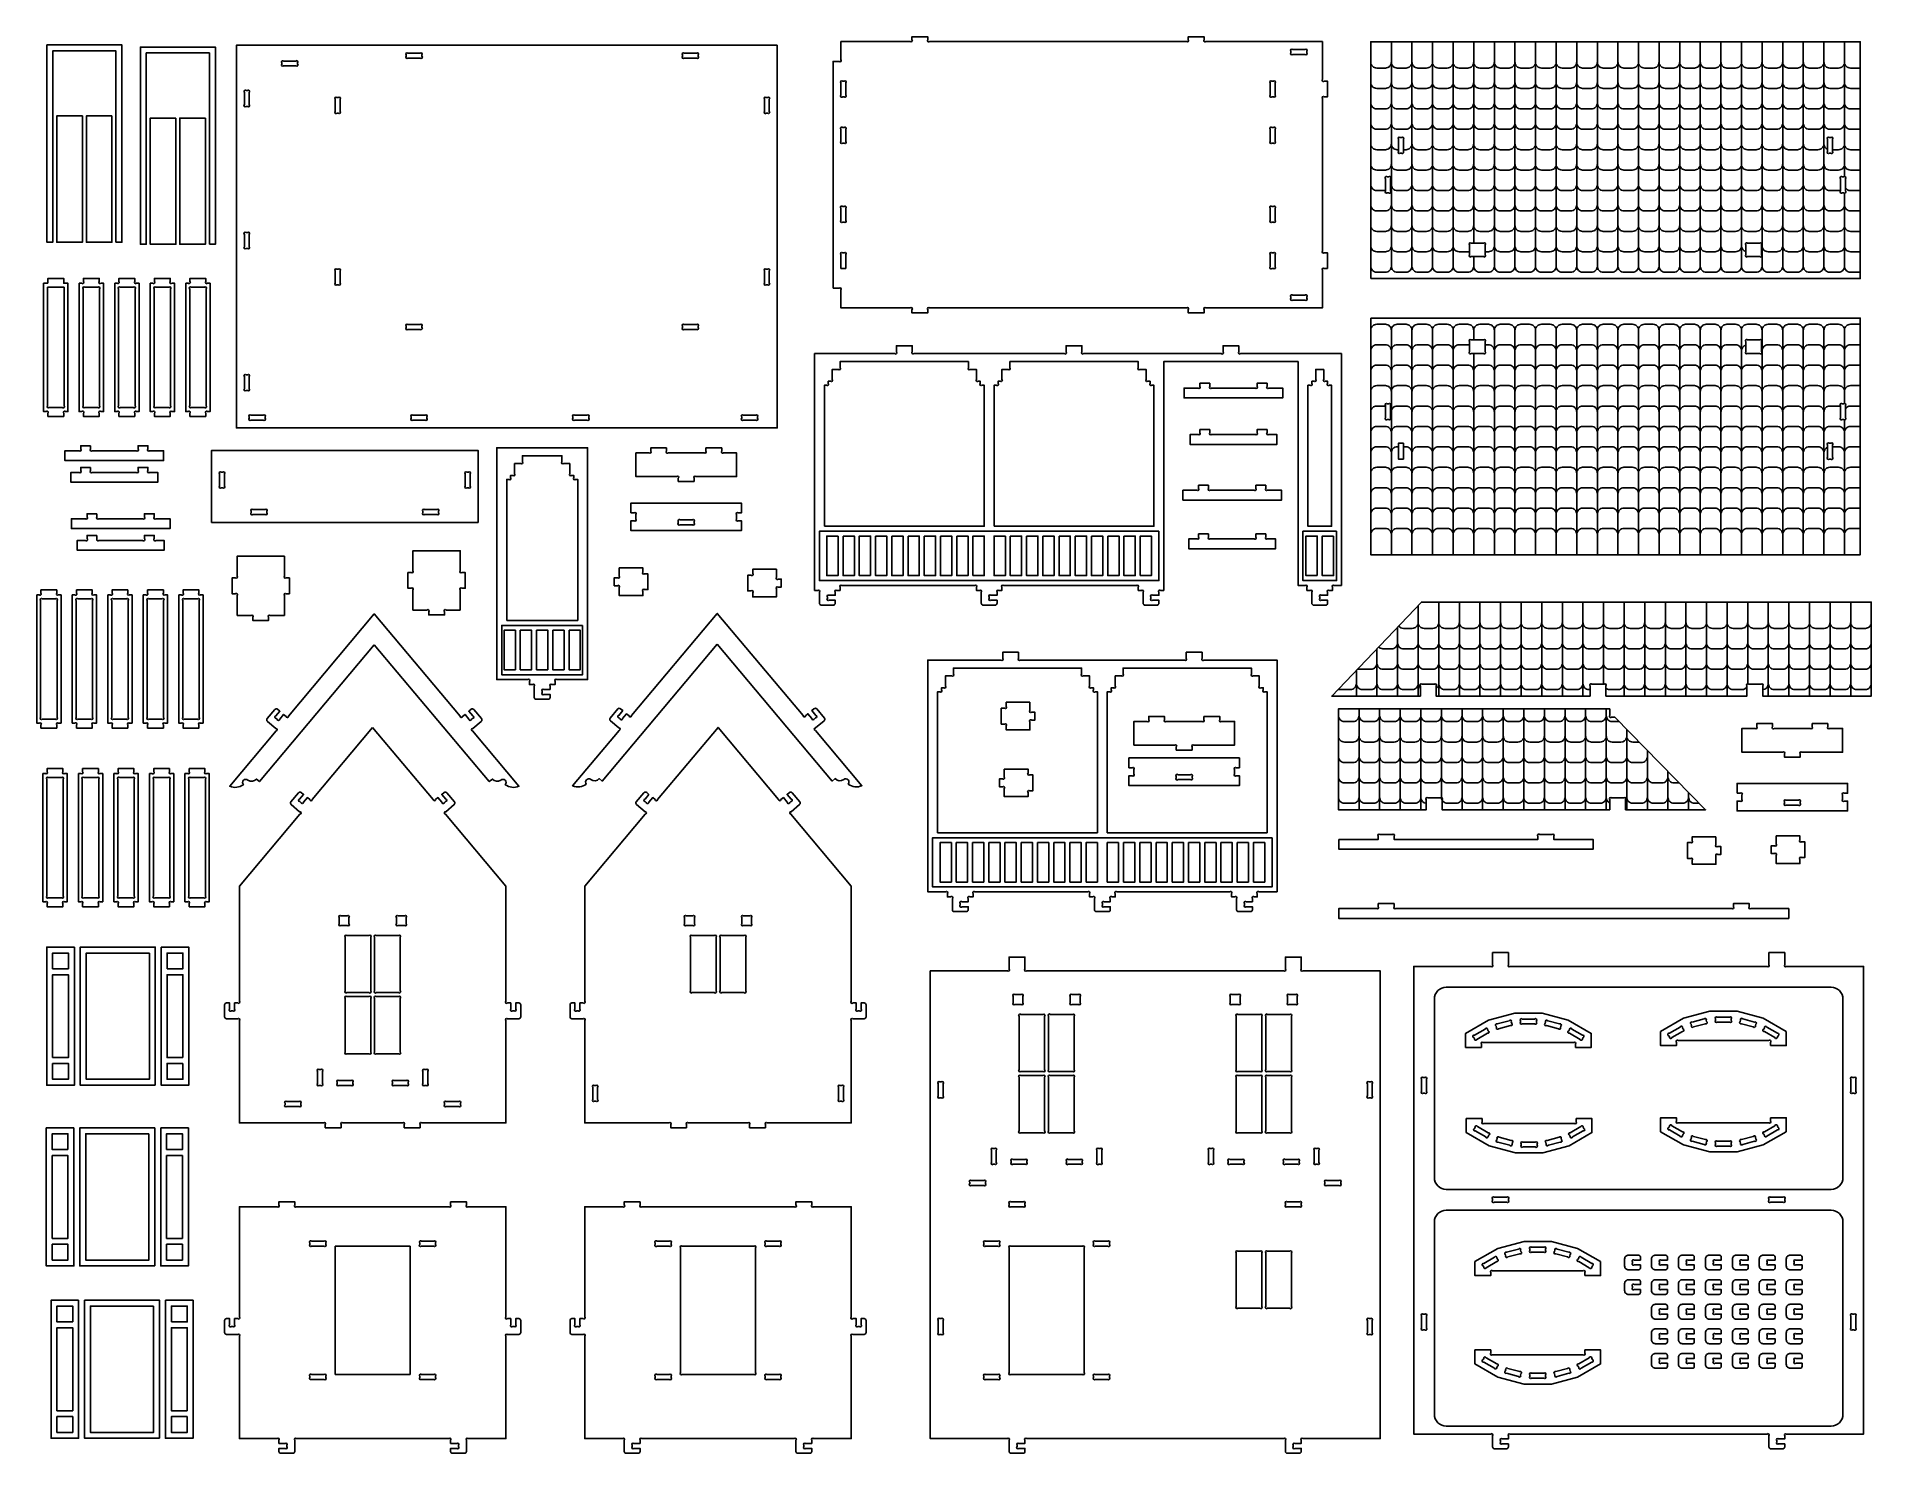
# Model space of a CAD drawing. Extents: x 2672.7 to 2719.2, y 2295.7 to 2331.6.
import ezdxf

# ---------------------------------------------------------------- set-up
doc = ezdxf.new("R2010")
doc.units = 0
doc.header["$MEASUREMENT"] = 0
doc.layers.add('LAYER1', color=18, linetype='CONTINUOUS')

msp = doc.modelspace()

# ---------------------------------------------------------------- linework, layer by layer
at = {"layer": 'LAYER1'}
for points in [[(2692.914, 2325.265), (2693.07, 2325.265, -1), (2693.114, 2325.221), (2693.114, 2324.765), (2694.87, 2324.765, -1), (2694.914, 2324.721), (2694.914, 2324.64), (2695.314, 2324.64), (2695.314, 2324.721, -1), (2695.359, 2324.765), (2701.87, 2324.765, -1), (2701.914, 2324.721), (2701.914, 2324.64), (2702.314, 2324.64), (2702.314, 2324.721, -1), (2702.359, 2324.765), (2705.314, 2324.765), (2705.314, 2325.721, -1), (2705.359, 2325.765), (2705.439, 2325.765), (2705.439, 2326.165), (2705.359, 2326.165, -1), (2705.314, 2326.209), (2705.314, 2330.071, -1), (2705.359, 2330.115), (2705.439, 2330.115), (2705.439, 2330.515), (2705.359, 2330.515, -1), (2705.314, 2330.559), (2705.314, 2331.515), (2702.359, 2331.515, -1), (2702.314, 2331.559), (2702.314, 2331.64), (2701.914, 2331.64), (2701.914, 2331.559, -1), (2701.87, 2331.515), (2695.359, 2331.515, -1), (2695.314, 2331.559), (2695.314, 2331.64), (2694.914, 2331.64), (2694.914, 2331.559, -1), (2694.87, 2331.515), (2693.114, 2331.515), (2693.114, 2331.059, -1), (2693.07, 2331.015), (2692.914, 2331.015)], [(2678.994, 2331.023), (2679.305, 2331.023, -1), (2679.349, 2330.979), (2679.349, 2330.943, -1), (2679.305, 2330.898), (2678.994, 2330.898, -1), (2678.949, 2330.943), (2678.949, 2330.979, -1)], [(2682.144, 2331.223), (2682.455, 2331.223, -1), (2682.499, 2331.179), (2682.499, 2331.143, -1), (2682.455, 2331.098), (2682.144, 2331.098, -1), (2682.099, 2331.143), (2682.099, 2331.179, -1)], [(2689.144, 2331.223), (2689.455, 2331.223, -1), (2689.499, 2331.179), (2689.499, 2331.143, -1), (2689.455, 2331.098), (2689.144, 2331.098, -1), (2689.099, 2331.143), (2689.099, 2331.179, -1)], [(2704.559, 2331.315), (2704.87, 2331.315, -1), (2704.914, 2331.271), (2704.914, 2331.234, -1), (2704.87, 2331.19), (2704.559, 2331.19, -1), (2704.514, 2331.234), (2704.514, 2331.271, -1)], [(2693.114, 2330.471), (2693.114, 2330.159, 1), (2693.159, 2330.115), (2693.195, 2330.115, 1), (2693.239, 2330.159), (2693.239, 2330.471, 1), (2693.195, 2330.515), (2693.159, 2330.515, 1)], [(2704.034, 2330.515), (2704.07, 2330.515, -1), (2704.114, 2330.471), (2704.114, 2330.159, -1), (2704.07, 2330.115), (2704.034, 2330.115, -1), (2703.989, 2330.159), (2703.989, 2330.471, -1)], [(2678.124, 2330.229), (2678.124, 2329.918, -1), (2678.08, 2329.873), (2678.044, 2329.873, -1), (2677.999, 2329.918), (2677.999, 2330.229, -1), (2678.044, 2330.273), (2678.08, 2330.273, -1)], [(2680.38, 2330.098), (2680.344, 2330.098, 1), (2680.299, 2330.054), (2680.299, 2329.743, 1), (2680.344, 2329.698), (2680.38, 2329.698, 1), (2680.424, 2329.743), (2680.424, 2330.054, 1)], [(2691.219, 2330.098), (2691.255, 2330.098, -1), (2691.299, 2330.054), (2691.299, 2329.743, -1), (2691.255, 2329.698), (2691.219, 2329.698, -1), (2691.174, 2329.743), (2691.174, 2330.054, -1)], [(2693.114, 2329.296), (2693.114, 2328.984, 1), (2693.159, 2328.94), (2693.195, 2328.94, 1), (2693.239, 2328.984), (2693.239, 2329.296, 1), (2693.195, 2329.34), (2693.159, 2329.34, 1)], [(2704.034, 2329.34), (2704.07, 2329.34, -1), (2704.114, 2329.296), (2704.114, 2328.984, -1), (2704.07, 2328.94), (2704.034, 2328.94, -1), (2703.989, 2328.984), (2703.989, 2329.296, -1)], [(2707.237, 2329.041), (2707.237, 2328.729, 1), (2707.281, 2328.685), (2707.317, 2328.685, 1), (2707.362, 2328.729), (2707.362, 2329.041, 1), (2707.317, 2329.085), (2707.281, 2329.085, 1)], [(2718.237, 2329.041), (2718.237, 2328.729, -1), (2718.192, 2328.685), (2718.156, 2328.685, -1), (2718.112, 2328.729), (2718.112, 2329.041, -1), (2718.156, 2329.085), (2718.192, 2329.085, -1)], [(2706.912, 2328.041), (2706.912, 2327.729, 1), (2706.956, 2327.685), (2706.992, 2327.685, 1), (2707.037, 2327.729), (2707.037, 2328.041, 1), (2706.992, 2328.085), (2706.956, 2328.085, 1)], [(2718.562, 2328.041), (2718.562, 2327.729, -1), (2718.517, 2327.685), (2718.481, 2327.685, -1), (2718.437, 2327.729), (2718.437, 2328.041, -1), (2718.481, 2328.085), (2718.517, 2328.085, -1)], [(2693.114, 2327.296), (2693.114, 2326.984, 1), (2693.159, 2326.94), (2693.195, 2326.94, 1), (2693.239, 2326.984), (2693.239, 2327.296, 1), (2693.195, 2327.34), (2693.159, 2327.34, 1)], [(2704.034, 2327.34), (2704.07, 2327.34, -1), (2704.114, 2327.296), (2704.114, 2326.984, -1), (2704.07, 2326.94), (2704.034, 2326.94, -1), (2703.989, 2326.984), (2703.989, 2327.296, -1)], [(2678.124, 2326.629), (2678.124, 2326.318, -1), (2678.08, 2326.273), (2678.044, 2326.273, -1), (2677.999, 2326.318), (2677.999, 2326.629, -1), (2678.044, 2326.673), (2678.08, 2326.673, -1)], [(2709.081, 2326.065), (2709.392, 2326.065, 1), (2709.437, 2326.11), (2709.437, 2326.364, 1), (2709.392, 2326.409), (2709.081, 2326.409, 1), (2709.037, 2326.364), (2709.037, 2326.11, 1)], [(2716.081, 2326.409), (2716.392, 2326.409, -1), (2716.437, 2326.364), (2716.437, 2326.11, -1), (2716.392, 2326.065), (2716.081, 2326.065, -1), (2716.037, 2326.11), (2716.037, 2326.364, -1)], [(2693.239, 2325.765), (2693.239, 2326.121, 1), (2693.195, 2326.165), (2693.159, 2326.165, 1), (2693.114, 2326.121), (2693.114, 2325.765)], [(2704.034, 2326.165), (2704.07, 2326.165, -1), (2704.114, 2326.121), (2704.114, 2325.809, -1), (2704.07, 2325.765), (2704.034, 2325.765, -1), (2703.989, 2325.809), (2703.989, 2326.121, -1)], [(2673.022, 2325.389), (2673.022, 2325.514), (2673.422, 2325.514), (2673.422, 2325.389), (2673.531, 2325.389), (2673.531, 2322.139), (2673.466, 2322.139, 1), (2673.422, 2322.095), (2673.422, 2322.014), (2673.022, 2322.014), (2673.022, 2322.095, 1), (2672.978, 2322.139), (2672.914, 2322.139), (2672.914, 2325.389)], [(2673.814, 2325.389), (2673.878, 2325.389, 1), (2673.922, 2325.433), (2673.922, 2325.514), (2674.322, 2325.514), (2674.322, 2325.433, 1), (2674.366, 2325.389), (2674.431, 2325.389), (2674.431, 2322.139), (2674.366, 2322.139, 1), (2674.322, 2322.095), (2674.322, 2322.014), (2673.922, 2322.014), (2673.922, 2322.095, 1), (2673.878, 2322.139), (2673.814, 2322.139)], [(2674.714, 2325.389), (2674.778, 2325.389, 1), (2674.822, 2325.433), (2674.822, 2325.514), (2675.222, 2325.514), (2675.222, 2325.433, 1), (2675.266, 2325.389), (2675.331, 2325.389), (2675.331, 2322.139), (2675.266, 2322.139, 1), (2675.222, 2322.095), (2675.222, 2322.014), (2674.822, 2322.014), (2674.822, 2322.095, 1), (2674.778, 2322.139), (2674.714, 2322.139)], [(2675.614, 2325.389), (2675.678, 2325.389, 1), (2675.722, 2325.433), (2675.722, 2325.514), (2676.122, 2325.514), (2676.122, 2325.433, 1), (2676.166, 2325.389), (2676.231, 2325.389), (2676.231, 2322.139), (2676.166, 2322.139, 1), (2676.122, 2322.095), (2676.122, 2322.014), (2675.722, 2322.014), (2675.722, 2322.095, 1), (2675.678, 2322.139), (2675.614, 2322.139)], [(2676.514, 2325.389), (2676.578, 2325.389, 1), (2676.622, 2325.433), (2676.622, 2325.514), (2677.022, 2325.514), (2677.022, 2325.433, 1), (2677.066, 2325.389), (2677.131, 2325.389), (2677.131, 2322.139), (2677.066, 2322.139, 1), (2677.022, 2322.095), (2677.022, 2322.014), (2676.622, 2322.014), (2676.622, 2322.095, 1), (2676.578, 2322.139), (2676.514, 2322.139)], [(2680.299, 2325.704), (2680.299, 2325.393, 1), (2680.344, 2325.348), (2680.38, 2325.348, 1), (2680.424, 2325.393), (2680.424, 2325.704, 1), (2680.38, 2325.748), (2680.344, 2325.748, 1)], [(2691.219, 2325.748), (2691.255, 2325.748, -1), (2691.299, 2325.704), (2691.299, 2325.393, -1), (2691.255, 2325.348), (2691.219, 2325.348, -1), (2691.174, 2325.393), (2691.174, 2325.704, -1)], [(2673.431, 2325.289), (2673.431, 2322.283, -1), (2673.386, 2322.239), (2673.058, 2322.239, -1), (2673.014, 2322.283), (2673.014, 2325.289)], [(2673.958, 2325.289), (2674.286, 2325.289, -1), (2674.331, 2325.245), (2674.331, 2322.283, -1), (2674.286, 2322.239), (2673.958, 2322.239, -1), (2673.914, 2322.283), (2673.914, 2325.245, -1)], [(2675.231, 2325.245), (2675.231, 2322.283, -1), (2675.186, 2322.239), (2674.858, 2322.239, -1), (2674.814, 2322.283), (2674.814, 2325.245, -1), (2674.858, 2325.289), (2675.186, 2325.289, -1)], [(2675.714, 2322.283), (2675.714, 2325.245, -1), (2675.758, 2325.289), (2676.086, 2325.289, -1), (2676.131, 2325.245), (2676.131, 2322.283, -1), (2676.086, 2322.239), (2675.758, 2322.239, -1)], [(2677.031, 2325.245), (2677.031, 2322.283, -1), (2676.986, 2322.239), (2676.658, 2322.239, -1), (2676.614, 2322.283), (2676.614, 2325.245, -1), (2676.658, 2325.289), (2676.986, 2325.289, -1)], [(2704.559, 2324.965), (2704.87, 2324.965, 1), (2704.914, 2325.009), (2704.914, 2325.046, 1), (2704.87, 2325.09), (2704.559, 2325.09, 1), (2704.514, 2325.046), (2704.514, 2325.009, 1)], [(2682.099, 2324.304), (2682.099, 2324.268, 1), (2682.144, 2324.223), (2682.455, 2324.223, 1), (2682.499, 2324.268), (2682.499, 2324.304, 1), (2682.455, 2324.348), (2682.144, 2324.348, 1)], [(2689.099, 2324.304), (2689.099, 2324.268, 1), (2689.144, 2324.223), (2689.455, 2324.223, 1), (2689.499, 2324.268), (2689.499, 2324.304, 1), (2689.455, 2324.348), (2689.144, 2324.348, 1)], [(2700.769, 2317.282), (2700.769, 2317.563, 1), (2700.725, 2317.607), (2700.644, 2317.607), (2700.644, 2317.688, 1), (2700.6, 2317.732), (2697.238, 2317.732, 1), (2697.194, 2317.688), (2697.194, 2317.607), (2697.113, 2317.607, 1), (2697.069, 2317.563), (2697.069, 2317.482), (2696.913, 2317.482, 1), (2696.869, 2317.438), (2696.869, 2317.401, 1), (2696.913, 2317.357), (2697.069, 2317.357), (2697.069, 2317.282, -0.414214), (2697.019, 2317.232), (2696.719, 2317.232, -0.414214), (2696.669, 2317.282), (2696.669, 2317.563, 1), (2696.625, 2317.607), (2696.544, 2317.607), (2696.544, 2317.688, 1), (2696.5, 2317.732), (2693.138, 2317.732, 1), (2693.094, 2317.688), (2693.094, 2317.607), (2693.013, 2317.607, 1), (2692.969, 2317.563), (2692.969, 2317.482), (2692.813, 2317.482, 1), (2692.769, 2317.438), (2692.769, 2317.401, 1), (2692.813, 2317.357), (2692.969, 2317.357), (2692.969, 2317.282, -0.414214), (2692.919, 2317.232), (2692.619, 2317.232, -0.414214), (2692.569, 2317.282), (2692.569, 2317.563, 1), (2692.525, 2317.607), (2692.444, 2317.607), (2692.444, 2323.607), (2694.475, 2323.607, 1), (2694.519, 2323.651), (2694.519, 2323.807), (2694.919, 2323.807), (2694.919, 2323.651, 1), (2694.963, 2323.607), (2698.775, 2323.607, 1), (2698.819, 2323.651), (2698.819, 2323.807), (2699.219, 2323.807), (2699.219, 2323.651, 1), (2699.263, 2323.607), (2702.75, 2323.607, 1), (2702.794, 2323.651), (2702.794, 2323.807), (2703.194, 2323.807), (2703.194, 2323.651, 1), (2703.238, 2323.607), (2705.794, 2323.607), (2705.794, 2317.732), (2705.613, 2317.732, 1), (2705.569, 2317.688), (2705.569, 2317.607), (2705.488, 2317.607, 1), (2705.444, 2317.563), (2705.444, 2317.482), (2705.288, 2317.482, 1), (2705.244, 2317.438), (2705.244, 2317.401, 1), (2705.288, 2317.357), (2705.444, 2317.357), (2705.444, 2317.282, -0.414214), (2705.394, 2317.232), (2705.094, 2317.232, -0.414214), (2705.044, 2317.282), (2705.044, 2317.563, 1), (2705, 2317.607), (2704.919, 2317.607), (2704.919, 2317.688, 1), (2704.875, 2317.732), (2704.694, 2317.732), (2704.694, 2323.407), (2701.294, 2323.407), (2701.294, 2317.607), (2701.213, 2317.607, 1), (2701.169, 2317.563), (2701.169, 2317.482), (2701.013, 2317.482, 1), (2700.969, 2317.438), (2700.969, 2317.401, 1), (2701.013, 2317.357), (2701.169, 2317.357), (2701.169, 2317.282, -0.414214), (2701.119, 2317.232), (2700.819, 2317.232, -0.414214)], [(2709.081, 2323.955), (2709.392, 2323.955, -1), (2709.437, 2323.911), (2709.437, 2323.656, -1), (2709.392, 2323.612), (2709.081, 2323.612, -1), (2709.037, 2323.656), (2709.037, 2323.911, -1)], [(2716.081, 2323.612), (2716.392, 2323.612, 1), (2716.437, 2323.656), (2716.437, 2323.911, 1), (2716.392, 2323.955), (2716.081, 2323.955, 1), (2716.037, 2323.911), (2716.037, 2323.656, 1)], [(2678.124, 2323.029), (2678.124, 2322.718, -1), (2678.08, 2322.673), (2678.044, 2322.673, -1), (2677.999, 2322.718), (2677.999, 2323.029, -1), (2678.044, 2323.073), (2678.08, 2323.073, -1)], [(2692.694, 2319.232), (2692.694, 2322.807), (2692.75, 2322.807, 1), (2692.794, 2322.851), (2692.794, 2322.907), (2692.85, 2322.907, 1), (2692.894, 2322.951), (2692.894, 2323.207), (2693.05, 2323.207, 1), (2693.094, 2323.251), (2693.094, 2323.407), (2696.344, 2323.407), (2696.344, 2323.251, 1), (2696.388, 2323.207), (2696.544, 2323.207), (2696.544, 2322.951, 1), (2696.588, 2322.907), (2696.644, 2322.907), (2696.644, 2322.851, 1), (2696.688, 2322.807), (2696.744, 2322.807), (2696.744, 2319.232)], [(2696.994, 2319.232), (2696.994, 2322.807), (2697.05, 2322.807, 1), (2697.094, 2322.851), (2697.094, 2322.907), (2697.15, 2322.907, 1), (2697.194, 2322.951), (2697.194, 2323.207), (2697.35, 2323.207, 1), (2697.394, 2323.251), (2697.394, 2323.407), (2700.644, 2323.407), (2700.644, 2323.251, 1), (2700.688, 2323.207), (2700.844, 2323.207), (2700.844, 2322.951, 1), (2700.888, 2322.907), (2700.944, 2322.907), (2700.944, 2322.851, 1), (2700.988, 2322.807), (2701.044, 2322.807), (2701.044, 2319.232)], [(2705.344, 2323.207), (2705.344, 2322.951, 1), (2705.388, 2322.907), (2705.444, 2322.907), (2705.444, 2322.851, 1), (2705.488, 2322.807), (2705.544, 2322.807), (2705.544, 2319.232), (2704.944, 2319.232), (2704.944, 2322.807), (2705, 2322.807, 1), (2705.044, 2322.851), (2705.044, 2322.907), (2705.1, 2322.907, 1), (2705.144, 2322.951), (2705.144, 2323.207)], [(2702.458, 2322.858), (2702.458, 2322.777, 1), (2702.503, 2322.733), (2703.614, 2322.733, 1), (2703.658, 2322.777), (2703.658, 2322.858), (2703.908, 2322.858), (2703.908, 2322.777, 1), (2703.953, 2322.733), (2704.308, 2322.733), (2704.308, 2322.483), (2701.808, 2322.483), (2701.808, 2322.733), (2702.164, 2322.733, 1), (2702.208, 2322.777), (2702.208, 2322.858)], [(2707.037, 2322.291), (2707.037, 2321.98, -1), (2706.992, 2321.936), (2706.956, 2321.936, -1), (2706.912, 2321.98), (2706.912, 2322.291, -1), (2706.956, 2322.336), (2706.992, 2322.336, -1)], [(2718.437, 2322.291), (2718.437, 2321.98, 1), (2718.481, 2321.936), (2718.517, 2321.936, 1), (2718.562, 2321.98), (2718.562, 2322.291, 1), (2718.517, 2322.336), (2718.481, 2322.336, 1)], [(2678.169, 2322.048), (2678.48, 2322.048, -1), (2678.524, 2322.004), (2678.524, 2321.968, -1), (2678.48, 2321.923), (2678.169, 2321.923, -1), (2678.124, 2321.968), (2678.124, 2322.004, -1)], [(2682.269, 2322.048), (2682.58, 2322.048, -1), (2682.624, 2322.004), (2682.624, 2321.968, -1), (2682.58, 2321.923), (2682.269, 2321.923, -1), (2682.224, 2321.968), (2682.224, 2322.004, -1)], [(2686.369, 2322.048), (2686.68, 2322.048, -1), (2686.724, 2322.004), (2686.724, 2321.968, -1), (2686.68, 2321.923), (2686.369, 2321.923, -1), (2686.324, 2321.968), (2686.324, 2322.004, -1)], [(2690.644, 2322.048), (2690.955, 2322.048, -1), (2690.999, 2322.004), (2690.999, 2321.968, -1), (2690.955, 2321.923), (2690.644, 2321.923, -1), (2690.599, 2321.968), (2690.599, 2322.004, -1)], [(2702.458, 2321.681), (2702.458, 2321.6, 1), (2702.503, 2321.556), (2703.614, 2321.556, 1), (2703.658, 2321.6), (2703.658, 2321.681), (2703.908, 2321.681), (2703.908, 2321.6, 1), (2703.953, 2321.556), (2704.158, 2321.556), (2704.158, 2321.306), (2701.958, 2321.306), (2701.958, 2321.556), (2702.164, 2321.556, 1), (2702.208, 2321.6), (2702.208, 2321.681)], [(2674.105, 2321.273), (2674.105, 2321.192, 1), (2674.15, 2321.148), (2675.261, 2321.148, 1), (2675.305, 2321.192), (2675.305, 2321.273), (2675.555, 2321.273), (2675.555, 2321.192, 1), (2675.6, 2321.148), (2675.955, 2321.148), (2675.955, 2320.898), (2673.455, 2320.898), (2673.455, 2321.148), (2673.811, 2321.148, 1), (2673.855, 2321.192), (2673.855, 2321.273)], [(2685.745, 2315.096), (2685.745, 2315.177, -1), (2685.79, 2315.221), (2685.87, 2315.221), (2685.87, 2315.302, -1), (2685.915, 2315.346), (2686.695, 2315.346), (2686.695, 2321.221), (2684.395, 2321.221), (2684.395, 2315.346), (2685.176, 2315.346, -1), (2685.22, 2315.302), (2685.22, 2315.221), (2685.301, 2315.221, -1), (2685.345, 2315.177), (2685.345, 2314.896, 0.414214), (2685.395, 2314.846), (2685.695, 2314.846, 0.414214), (2685.745, 2314.896), (2685.745, 2314.971), (2685.59, 2314.971, -1), (2685.545, 2315.015), (2685.545, 2315.052, -1), (2685.59, 2315.096)], [(2689.694, 2321.218), (2689.694, 2321.137, -1), (2689.65, 2321.093), (2688.739, 2321.093, -1), (2688.694, 2321.137), (2688.694, 2321.218), (2688.294, 2321.218), (2688.294, 2321.137, -1), (2688.25, 2321.093), (2687.919, 2321.093), (2687.919, 2320.493), (2688.95, 2320.493, -1), (2688.994, 2320.448), (2688.994, 2320.368), (2689.394, 2320.368), (2689.394, 2320.448, -1), (2689.439, 2320.493), (2690.469, 2320.493), (2690.469, 2321.093), (2690.139, 2321.093, -1), (2690.094, 2321.137), (2690.094, 2321.218)], [(2718.112, 2321.291), (2718.112, 2320.98, 1), (2718.156, 2320.936), (2718.192, 2320.936, 1), (2718.237, 2320.98), (2718.237, 2321.291, 1), (2718.192, 2321.336), (2718.156, 2321.336, 1)], [(2684.645, 2316.846), (2684.645, 2320.421), (2684.701, 2320.421, 1), (2684.745, 2320.465), (2684.745, 2320.521), (2684.801, 2320.521, 1), (2684.845, 2320.565), (2684.845, 2320.821), (2685.001, 2320.821, 1), (2685.045, 2320.865), (2685.045, 2321.021), (2686.045, 2321.021), (2686.045, 2320.865, 1), (2686.09, 2320.821), (2686.245, 2320.821), (2686.245, 2320.565, 1), (2686.29, 2320.521), (2686.345, 2320.521), (2686.345, 2320.465, 1), (2686.39, 2320.421), (2686.445, 2320.421), (2686.445, 2316.846)], [(2674.105, 2320.723), (2674.105, 2320.642, 1), (2674.15, 2320.598), (2675.261, 2320.598, 1), (2675.305, 2320.642), (2675.305, 2320.723), (2675.555, 2320.723), (2675.555, 2320.642, 1), (2675.6, 2320.598), (2675.805, 2320.598), (2675.805, 2320.348), (2673.605, 2320.348), (2673.605, 2320.598), (2673.811, 2320.598, 1), (2673.855, 2320.642), (2673.855, 2320.723)], [(2677.496, 2320.561), (2677.496, 2320.249, -1), (2677.452, 2320.205), (2677.415, 2320.205, -1), (2677.371, 2320.249), (2677.371, 2320.561, -1), (2677.415, 2320.605), (2677.452, 2320.605, -1)], [(2683.596, 2320.561), (2683.596, 2320.249, 1), (2683.64, 2320.205), (2683.677, 2320.205, 1), (2683.721, 2320.249), (2683.721, 2320.561, 1), (2683.677, 2320.605), (2683.64, 2320.605, 1)], [(2687.794, 2319.571), (2687.875, 2319.571, -1), (2687.919, 2319.527), (2687.919, 2319.415, -1), (2687.875, 2319.371), (2687.794, 2319.371), (2687.794, 2319.121), (2690.594, 2319.121), (2690.594, 2319.371), (2690.514, 2319.371, -1), (2690.469, 2319.415), (2690.469, 2319.527, -1), (2690.514, 2319.571), (2690.594, 2319.571), (2690.594, 2319.821), (2687.794, 2319.821)], [(2702.426, 2320.27), (2702.426, 2320.189, 1), (2702.47, 2320.145), (2703.582, 2320.145, 1), (2703.626, 2320.189), (2703.626, 2320.27), (2703.876, 2320.27), (2703.876, 2320.189, 1), (2703.92, 2320.145), (2704.276, 2320.145), (2704.276, 2319.895), (2701.776, 2319.895), (2701.776, 2320.145), (2702.132, 2320.145, 1), (2702.176, 2320.189), (2702.176, 2320.27)], [(2674.266, 2319.549), (2674.266, 2319.468, 1), (2674.311, 2319.424), (2675.422, 2319.424, 1), (2675.466, 2319.468), (2675.466, 2319.549), (2675.716, 2319.549), (2675.716, 2319.468, 1), (2675.761, 2319.424), (2676.116, 2319.424), (2676.116, 2319.174), (2673.616, 2319.174), (2673.616, 2319.424), (2673.972, 2319.424, 1), (2674.016, 2319.468), (2674.016, 2319.549)], [(2678.215, 2319.655), (2678.527, 2319.655, -1), (2678.571, 2319.611), (2678.571, 2319.574, -1), (2678.527, 2319.53), (2678.215, 2319.53, -1), (2678.171, 2319.574), (2678.171, 2319.611, -1)], [(2682.877, 2319.655), (2682.565, 2319.655, 1), (2682.521, 2319.611), (2682.521, 2319.574, 1), (2682.565, 2319.53), (2682.877, 2319.53, 1), (2682.921, 2319.574), (2682.921, 2319.611, 1)], [(2688.994, 2319.352), (2688.994, 2319.315, 1), (2689.039, 2319.271), (2689.35, 2319.271, 1), (2689.394, 2319.315), (2689.394, 2319.352, 1), (2689.35, 2319.396), (2689.039, 2319.396, 1)], [(2674.266, 2318.999), (2674.266, 2318.918, 1), (2674.311, 2318.874), (2675.422, 2318.874, 1), (2675.466, 2318.918), (2675.466, 2318.999), (2675.716, 2318.999), (2675.716, 2318.918, 1), (2675.761, 2318.874), (2675.966, 2318.874), (2675.966, 2318.624), (2673.766, 2318.624), (2673.766, 2318.874), (2673.972, 2318.874, 1), (2674.016, 2318.918), (2674.016, 2318.999)], [(2702.426, 2319.038), (2702.426, 2318.957, 1), (2702.47, 2318.913), (2703.582, 2318.913, 1), (2703.626, 2318.957), (2703.626, 2319.038), (2703.876, 2319.038), (2703.876, 2318.957, 1), (2703.92, 2318.913), (2704.126, 2318.913), (2704.126, 2318.663), (2701.926, 2318.663), (2701.926, 2318.913), (2702.132, 2318.913, 1), (2702.176, 2318.957), (2702.176, 2319.038)], [(2677.814, 2316.973), (2678.17, 2316.973, -1), (2678.214, 2316.929), (2678.214, 2316.848), (2678.614, 2316.848), (2678.614, 2316.929, -1), (2678.658, 2316.973), (2679.014, 2316.973), (2679.014, 2317.479, -1), (2679.058, 2317.523), (2679.139, 2317.523), (2679.139, 2317.923), (2679.058, 2317.923, -1), (2679.014, 2317.967), (2679.014, 2318.473), (2677.814, 2318.473), (2677.814, 2317.967, -1), (2677.77, 2317.923), (2677.689, 2317.923), (2677.689, 2317.523), (2677.77, 2317.523, -1), (2677.814, 2317.479)], [(2683.47, 2317.11), (2683.115, 2317.11, 1), (2683.07, 2317.066), (2683.07, 2316.985), (2682.67, 2316.985), (2682.67, 2317.066, 1), (2682.626, 2317.11), (2682.27, 2317.11), (2682.27, 2317.616, 1), (2682.226, 2317.66), (2682.145, 2317.66), (2682.145, 2318.06), (2682.226, 2318.06, 1), (2682.27, 2318.105), (2682.27, 2318.61), (2683.47, 2318.61), (2683.47, 2318.105, 1), (2683.515, 2318.06), (2683.595, 2318.06), (2683.595, 2317.66), (2683.515, 2317.66, 1), (2683.47, 2317.616)], [(2687.497, 2318.176), (2687.497, 2317.97, -1), (2687.452, 2317.926), (2687.372, 2317.926), (2687.372, 2317.726), (2687.452, 2317.726, -1), (2687.497, 2317.682), (2687.497, 2317.476), (2688.097, 2317.476), (2688.097, 2317.582, -1), (2688.141, 2317.626), (2688.222, 2317.626), (2688.222, 2318.026), (2688.141, 2318.026, -1), (2688.097, 2318.07), (2688.097, 2318.176)], [(2691.478, 2318.142), (2691.478, 2317.936, 1), (2691.522, 2317.892), (2691.603, 2317.892), (2691.603, 2317.692), (2691.522, 2317.692, 1), (2691.478, 2317.648), (2691.478, 2317.442), (2690.878, 2317.442), (2690.878, 2317.548, 1), (2690.833, 2317.592), (2690.753, 2317.592), (2690.753, 2317.992), (2690.833, 2317.992, 1), (2690.878, 2318.036), (2690.878, 2318.142)], [(2672.738, 2317.493), (2672.802, 2317.493, 1), (2672.847, 2317.537), (2672.847, 2317.618), (2673.247, 2317.618), (2673.247, 2317.537, 1), (2673.291, 2317.493), (2673.355, 2317.493), (2673.355, 2314.243), (2673.291, 2314.243, 1), (2673.247, 2314.198), (2673.247, 2314.118), (2672.847, 2314.118), (2672.847, 2314.198, 1), (2672.802, 2314.243), (2672.738, 2314.243)], [(2673.638, 2317.493), (2673.702, 2317.493, 1), (2673.747, 2317.537), (2673.747, 2317.618), (2674.147, 2317.618), (2674.147, 2317.537, 1), (2674.191, 2317.493), (2674.255, 2317.493), (2674.255, 2314.243), (2674.191, 2314.243, 1), (2674.147, 2314.198), (2674.147, 2314.118), (2673.747, 2314.118), (2673.747, 2314.198, 1), (2673.702, 2314.243), (2673.638, 2314.243)], [(2674.538, 2317.493), (2674.602, 2317.493, 1), (2674.647, 2317.537), (2674.647, 2317.618), (2675.047, 2317.618), (2675.047, 2317.537, 1), (2675.091, 2317.493), (2675.155, 2317.493), (2675.155, 2314.243), (2675.091, 2314.243, 1), (2675.047, 2314.198), (2675.047, 2314.118), (2674.647, 2314.118), (2674.647, 2314.198, 1), (2674.602, 2314.243), (2674.538, 2314.243)], [(2675.438, 2317.493), (2675.502, 2317.493, 1), (2675.547, 2317.537), (2675.547, 2317.618), (2675.947, 2317.618), (2675.947, 2317.537, 1), (2675.991, 2317.493), (2676.055, 2317.493), (2676.055, 2314.243), (2675.991, 2314.243, 1), (2675.947, 2314.198), (2675.947, 2314.118), (2675.547, 2314.118), (2675.547, 2314.198, 1), (2675.502, 2314.243), (2675.438, 2314.243)], [(2676.338, 2317.493), (2676.402, 2317.493, 1), (2676.447, 2317.537), (2676.447, 2317.618), (2676.847, 2317.618), (2676.847, 2317.537, 1), (2676.891, 2317.493), (2676.955, 2317.493), (2676.955, 2314.243), (2676.891, 2314.243, 1), (2676.847, 2314.198), (2676.847, 2314.118), (2676.447, 2314.118), (2676.447, 2314.198, 1), (2676.402, 2314.243), (2676.338, 2314.243)], [(2673.255, 2317.348), (2673.255, 2314.387, -1), (2673.211, 2314.343), (2672.882, 2314.343, -1), (2672.838, 2314.387), (2672.838, 2317.348, -1), (2672.882, 2317.393), (2673.211, 2317.393, -1)], [(2673.782, 2317.393), (2674.111, 2317.393, -1), (2674.155, 2317.348), (2674.155, 2314.387, -1), (2674.111, 2314.343), (2673.782, 2314.343, -1), (2673.738, 2314.387), (2673.738, 2317.348, -1)], [(2674.682, 2317.393), (2675.011, 2317.393, -1), (2675.055, 2317.348), (2675.055, 2314.387, -1), (2675.011, 2314.343), (2674.682, 2314.343, -1), (2674.638, 2314.387), (2674.638, 2317.348, -1)], [(2675.582, 2317.393), (2675.911, 2317.393, -1), (2675.955, 2317.348), (2675.955, 2314.387, -1), (2675.911, 2314.343), (2675.582, 2314.343, -1), (2675.538, 2314.387), (2675.538, 2317.348, -1)], [(2676.482, 2317.393), (2676.811, 2317.393, -1), (2676.855, 2317.348), (2676.855, 2314.387, -1), (2676.811, 2314.343), (2676.482, 2314.343, -1), (2676.438, 2314.387), (2676.438, 2317.348, -1)], [(2689.98, 2316.245), (2692.893, 2312.774), (2692.97, 2312.838, 0.40836), (2693.183, 2312.814, -0.891219), (2693.299, 2312.697, 0.261881), (2693.644, 2312.656), (2692.468, 2314.058, -1), (2692.473, 2314.121), (2692.688, 2314.301, 0.414214), (2692.694, 2314.372), (2692.502, 2314.602, 0.414214), (2692.431, 2314.608), (2692.374, 2314.56), (2692.474, 2314.44, -1), (2692.468, 2314.378), (2692.44, 2314.354, -1), (2692.378, 2314.36), (2692.278, 2314.479), (2692.216, 2314.427, -1), (2692.154, 2314.433), (2689.98, 2317.023), (2687.807, 2314.433, -1), (2687.745, 2314.427), (2687.683, 2314.479), (2687.583, 2314.36, -1), (2687.52, 2314.354), (2687.493, 2314.378, -1), (2687.487, 2314.44), (2687.587, 2314.56), (2687.53, 2314.608, 0.414214), (2687.459, 2314.602), (2687.266, 2314.372, 0.414214), (2687.273, 2314.301), (2687.488, 2314.121, -1), (2687.493, 2314.058), (2686.316, 2312.656, 0.261881), (2686.662, 2312.697, -0.891219), (2686.778, 2312.814, 0.40836), (2686.991, 2312.838), (2687.068, 2312.774)], [(2712.493, 2314.928), (2712.493, 2315.184, 1), (2712.449, 2315.228), (2712.137, 2315.228, 1), (2712.093, 2315.184), (2712.093, 2314.928), (2708.193, 2314.928), (2708.193, 2315.184, 1), (2708.149, 2315.228), (2707.837, 2315.228, 1), (2707.793, 2315.184), (2707.793, 2314.928), (2705.55, 2314.928), (2707.818, 2317.309), (2719.218, 2317.309), (2719.218, 2314.928), (2716.468, 2314.928), (2716.468, 2315.184, 1), (2716.424, 2315.228), (2716.112, 2315.228, 1), (2716.068, 2315.184), (2716.068, 2314.928)], [(2681.292, 2316.231), (2684.205, 2312.76), (2684.282, 2312.824, 0.40836), (2684.495, 2312.8, -0.891219), (2684.611, 2312.683, 0.261881), (2684.956, 2312.642), (2683.78, 2314.045, -1), (2683.785, 2314.107), (2684, 2314.287, 0.414214), (2684.006, 2314.358), (2683.813, 2314.588, 0.414214), (2683.743, 2314.594), (2683.685, 2314.546), (2683.786, 2314.426, -1), (2683.78, 2314.364), (2683.752, 2314.341, -1), (2683.69, 2314.346), (2683.59, 2314.465), (2683.528, 2314.413, -1), (2683.465, 2314.419), (2681.292, 2317.009), (2679.119, 2314.419, -1), (2679.057, 2314.413), (2678.995, 2314.465), (2678.895, 2314.346, -1), (2678.832, 2314.341), (2678.804, 2314.364, -1), (2678.799, 2314.426), (2678.899, 2314.546), (2678.842, 2314.594, 0.414214), (2678.771, 2314.588), (2678.578, 2314.358, 0.414214), (2678.584, 2314.287), (2678.799, 2314.107, -1), (2678.805, 2314.045), (2677.628, 2312.642, 0.261881), (2677.974, 2312.683, -0.891219), (2678.09, 2312.8, 0.40836), (2678.303, 2312.824), (2678.379, 2312.76)], [(2704.162, 2309.965), (2703.707, 2309.965, 1), (2703.662, 2309.921), (2703.662, 2309.84), (2703.582, 2309.84, 1), (2703.537, 2309.796), (2703.537, 2309.715), (2703.382, 2309.715, 1), (2703.337, 2309.671), (2703.337, 2309.634, 1), (2703.382, 2309.59), (2703.537, 2309.59), (2703.537, 2309.515, -0.414214), (2703.487, 2309.465), (2703.187, 2309.465, -0.414214), (2703.137, 2309.515), (2703.137, 2309.796, 1), (2703.093, 2309.84), (2703.012, 2309.84), (2703.012, 2309.921, 1), (2702.968, 2309.965), (2700.107, 2309.965, 1), (2700.062, 2309.921), (2700.062, 2309.84), (2699.982, 2309.84, 1), (2699.937, 2309.796), (2699.937, 2309.715), (2699.782, 2309.715, 1), (2699.737, 2309.671), (2699.737, 2309.634, 1), (2699.782, 2309.59), (2699.937, 2309.59), (2699.937, 2309.515, -0.414214), (2699.887, 2309.465), (2699.587, 2309.465, -0.414214), (2699.537, 2309.515), (2699.537, 2309.796, 1), (2699.493, 2309.84), (2699.412, 2309.84), (2699.412, 2309.921, 1), (2699.368, 2309.965), (2696.507, 2309.965, 1), (2696.462, 2309.921), (2696.462, 2309.84), (2696.382, 2309.84, 1), (2696.337, 2309.796), (2696.337, 2309.715), (2696.182, 2309.715, 1), (2696.137, 2309.671), (2696.137, 2309.634, 1), (2696.182, 2309.59), (2696.337, 2309.59), (2696.337, 2309.515, -0.414214), (2696.287, 2309.465), (2695.987, 2309.465, -0.414214), (2695.937, 2309.515), (2695.937, 2309.796, 1), (2695.893, 2309.84), (2695.812, 2309.84), (2695.812, 2309.926, 1), (2695.768, 2309.97), (2695.312, 2309.97), (2695.312, 2315.84), (2697.168, 2315.84, 1), (2697.212, 2315.884), (2697.212, 2316.04), (2697.612, 2316.04), (2697.612, 2315.884, 1), (2697.657, 2315.84), (2701.818, 2315.84, 1), (2701.862, 2315.884), (2701.862, 2316.04), (2702.262, 2316.04), (2702.262, 2315.884, 1), (2702.307, 2315.84), (2704.162, 2315.84)], [(2695.562, 2311.465), (2695.562, 2315.04), (2695.618, 2315.04, 1), (2695.662, 2315.084), (2695.662, 2315.14), (2695.718, 2315.14, 1), (2695.762, 2315.184), (2695.762, 2315.44), (2695.918, 2315.44, 1), (2695.962, 2315.484), (2695.962, 2315.64), (2699.212, 2315.64), (2699.212, 2315.484, 1), (2699.257, 2315.44), (2699.412, 2315.44), (2699.412, 2315.184, 1), (2699.457, 2315.14), (2699.512, 2315.14), (2699.512, 2315.084, 1), (2699.557, 2315.04), (2699.612, 2315.04), (2699.612, 2311.465)], [(2699.862, 2311.465), (2699.862, 2315.04), (2699.918, 2315.04, 1), (2699.962, 2315.084), (2699.962, 2315.14), (2700.018, 2315.14, 1), (2700.062, 2315.184), (2700.062, 2315.44), (2700.218, 2315.44, 1), (2700.262, 2315.484), (2700.262, 2315.64), (2703.512, 2315.64), (2703.512, 2315.484, 1), (2703.557, 2315.44), (2703.712, 2315.44), (2703.712, 2315.184, 1), (2703.757, 2315.14), (2703.812, 2315.14), (2703.812, 2315.084, 1), (2703.857, 2315.04), (2703.912, 2315.04), (2703.912, 2311.465)], [(2697.902, 2314.77), (2697.902, 2314.564, 1), (2697.947, 2314.52), (2698.027, 2314.52), (2698.027, 2314.32), (2697.947, 2314.32, 1), (2697.902, 2314.276), (2697.902, 2314.07), (2697.302, 2314.07), (2697.302, 2314.176, 1), (2697.258, 2314.22), (2697.177, 2314.22), (2697.177, 2314.62), (2697.258, 2314.62, 1), (2697.302, 2314.664), (2697.302, 2314.77)], [(2702.31, 2314.411), (2702.31, 2314.33, -1), (2702.266, 2314.286), (2701.355, 2314.286, -1), (2701.31, 2314.33), (2701.31, 2314.411), (2700.91, 2314.411), (2700.91, 2314.33, -1), (2700.866, 2314.286), (2700.535, 2314.286), (2700.535, 2313.686), (2701.566, 2313.686, -1), (2701.61, 2313.641), (2701.61, 2313.561), (2702.01, 2313.561), (2702.01, 2313.641, -1), (2702.055, 2313.686), (2703.085, 2313.686), (2703.085, 2314.286), (2702.755, 2314.286, -1), (2702.71, 2314.33), (2702.71, 2314.411)], [(2712.593, 2312.047), (2712.593, 2312.303, -1), (2712.637, 2312.347), (2712.949, 2312.347, -1), (2712.993, 2312.303), (2712.993, 2312.047), (2715.018, 2312.047), (2712.718, 2314.395), (2712.637, 2314.395, -1), (2712.593, 2314.439), (2712.593, 2314.602), (2705.718, 2314.602), (2705.718, 2312.047), (2707.943, 2312.047), (2707.943, 2312.303, -1), (2707.987, 2312.347), (2708.299, 2312.347, -1), (2708.343, 2312.303), (2708.343, 2312.047)], [(2681.25, 2314.134), (2679.72, 2312.311, -1), (2679.657, 2312.305), (2679.596, 2312.357), (2679.496, 2312.238, -1), (2679.433, 2312.232), (2679.405, 2312.256, -1), (2679.4, 2312.318), (2679.5, 2312.437), (2679.442, 2312.485, 0.414214), (2679.372, 2312.479), (2679.179, 2312.25, 0.414214), (2679.185, 2312.179), (2679.4, 2311.999, -1), (2679.406, 2311.936), (2677.875, 2310.112), (2677.875, 2307.194, -1), (2677.831, 2307.15), (2677.75, 2307.15), (2677.75, 2306.994, -1), (2677.706, 2306.95), (2677.67, 2306.95, -1), (2677.625, 2306.994), (2677.625, 2307.15), (2677.55, 2307.15, 0.414214), (2677.5, 2307.1), (2677.5, 2306.8, 0.414214), (2677.55, 2306.75), (2677.831, 2306.75, -1), (2677.875, 2306.705), (2677.875, 2304.112), (2680.006, 2304.112, -1), (2680.05, 2304.068), (2680.05, 2303.987), (2680.45, 2303.987), (2680.45, 2304.068, -1), (2680.495, 2304.112), (2682.006, 2304.112, -1), (2682.05, 2304.068), (2682.05, 2303.987), (2682.45, 2303.987), (2682.45, 2304.068, -1), (2682.495, 2304.112), (2684.625, 2304.112), (2684.625, 2306.705, -1), (2684.67, 2306.75), (2684.95, 2306.75, 0.414214), (2685, 2306.8), (2685, 2307.1, 0.414214), (2684.95, 2307.15), (2684.875, 2307.15), (2684.875, 2306.994, -1), (2684.831, 2306.95), (2684.795, 2306.95, -1), (2684.75, 2306.994), (2684.75, 2307.15), (2684.67, 2307.15, -1), (2684.625, 2307.194), (2684.625, 2310.112), (2683.095, 2311.936, -1), (2683.1, 2311.999), (2683.315, 2312.179, 0.414214), (2683.322, 2312.25), (2683.129, 2312.479, 0.414214), (2683.058, 2312.485), (2683.001, 2312.437), (2683.101, 2312.318, -1), (2683.095, 2312.256), (2683.068, 2312.232, -1), (2683.005, 2312.238), (2682.905, 2312.357), (2682.843, 2312.305, -1), (2682.781, 2312.311)], [(2688.25, 2312.437), (2688.15, 2312.318, 1), (2688.155, 2312.256), (2688.183, 2312.232, 1), (2688.246, 2312.238), (2688.346, 2312.357), (2688.407, 2312.305, 1), (2688.47, 2312.311), (2690, 2314.134), (2691.531, 2312.311, 1), (2691.593, 2312.305), (2691.655, 2312.357), (2691.755, 2312.238, 1), (2691.818, 2312.232), (2691.845, 2312.256, 1), (2691.851, 2312.318), (2691.751, 2312.437), (2691.808, 2312.485, -0.414214), (2691.879, 2312.479), (2692.072, 2312.25, -0.414214), (2692.065, 2312.179), (2691.85, 2311.999, 1), (2691.845, 2311.936), (2693.375, 2310.112), (2693.375, 2307.194, 1), (2693.42, 2307.15), (2693.5, 2307.15), (2693.5, 2306.994, 1), (2693.545, 2306.95), (2693.581, 2306.95, 1), (2693.625, 2306.994), (2693.625, 2307.15), (2693.7, 2307.15, -0.414214), (2693.75, 2307.1), (2693.75, 2306.8, -0.414214), (2693.7, 2306.75), (2693.42, 2306.75, 1), (2693.375, 2306.705), (2693.375, 2304.112), (2691.245, 2304.112, 1), (2691.2, 2304.068), (2691.2, 2303.987), (2690.8, 2303.987), (2690.8, 2304.068, 1), (2690.756, 2304.112), (2689.245, 2304.112, 1), (2689.2, 2304.068), (2689.2, 2303.987), (2688.8, 2303.987), (2688.8, 2304.068, 1), (2688.756, 2304.112), (2686.625, 2304.112), (2686.625, 2306.705, 1), (2686.581, 2306.75), (2686.3, 2306.75, -0.414214), (2686.25, 2306.8), (2686.25, 2307.1, -0.414214), (2686.3, 2307.15), (2686.375, 2307.15), (2686.375, 2306.994, 1), (2686.42, 2306.95), (2686.456, 2306.95, 1), (2686.5, 2306.994), (2686.5, 2307.15), (2686.581, 2307.15, 1), (2686.625, 2307.194), (2686.625, 2310.112), (2688.156, 2311.936, 1), (2688.15, 2311.999), (2687.935, 2312.179, -0.414214), (2687.929, 2312.25), (2688.122, 2312.479, -0.414214), (2688.192, 2312.485)], [(2717.716, 2314.232), (2717.716, 2314.151, -1), (2717.672, 2314.107), (2716.76, 2314.107, -1), (2716.716, 2314.151), (2716.716, 2314.232), (2716.316, 2314.232), (2716.316, 2314.151, -1), (2716.272, 2314.107), (2715.941, 2314.107), (2715.941, 2313.507), (2716.972, 2313.507, -1), (2717.016, 2313.463), (2717.016, 2313.382), (2717.416, 2313.382), (2717.416, 2313.463, -1), (2717.46, 2313.507), (2718.491, 2313.507), (2718.491, 2314.107), (2718.16, 2314.107, -1), (2718.116, 2314.151), (2718.116, 2314.232)], [(2700.41, 2313.111), (2700.491, 2313.111, -1), (2700.535, 2313.066), (2700.535, 2312.955, -1), (2700.491, 2312.911), (2700.41, 2312.911), (2700.41, 2312.661), (2703.21, 2312.661), (2703.21, 2312.911), (2703.13, 2312.911, -1), (2703.085, 2312.955), (2703.085, 2313.066, -1), (2703.13, 2313.111), (2703.21, 2313.111), (2703.21, 2313.361), (2700.41, 2313.361)], [(2672.894, 2312.966), (2672.958, 2312.966, 1), (2673.002, 2313.011), (2673.002, 2313.091), (2673.402, 2313.091), (2673.402, 2313.011, 1), (2673.447, 2312.966), (2673.511, 2312.966), (2673.511, 2309.716), (2673.447, 2309.716, 1), (2673.402, 2309.672), (2673.402, 2309.591), (2673.002, 2309.591), (2673.002, 2309.672, 1), (2672.958, 2309.716), (2672.894, 2309.716)], [(2673.038, 2312.866), (2673.367, 2312.866, -1), (2673.411, 2312.822), (2673.411, 2309.861, -1), (2673.367, 2309.816), (2673.038, 2309.816, -1), (2672.994, 2309.861), (2672.994, 2312.822, -1)], [(2673.794, 2312.966), (2673.858, 2312.966, 1), (2673.902, 2313.011), (2673.902, 2313.091), (2674.302, 2313.091), (2674.302, 2313.011, 1), (2674.347, 2312.966), (2674.411, 2312.966), (2674.411, 2309.716), (2674.347, 2309.716, 1), (2674.302, 2309.672), (2674.302, 2309.591), (2673.902, 2309.591), (2673.902, 2309.672, 1), (2673.858, 2309.716), (2673.794, 2309.716)], [(2673.938, 2312.866), (2674.267, 2312.866, -1), (2674.311, 2312.822), (2674.311, 2309.861, -1), (2674.267, 2309.816), (2673.938, 2309.816, -1), (2673.894, 2309.861), (2673.894, 2312.822, -1)], [(2674.694, 2312.966), (2674.758, 2312.966, 1), (2674.802, 2313.011), (2674.802, 2313.091), (2675.202, 2313.091), (2675.202, 2313.011, 1), (2675.247, 2312.966), (2675.311, 2312.966), (2675.311, 2309.716), (2675.247, 2309.716, 1), (2675.202, 2309.672), (2675.202, 2309.591), (2674.802, 2309.591), (2674.802, 2309.672, 1), (2674.758, 2309.716), (2674.694, 2309.716)], [(2674.838, 2312.866), (2675.167, 2312.866, -1), (2675.211, 2312.822), (2675.211, 2309.861, -1), (2675.167, 2309.816), (2674.838, 2309.816, -1), (2674.794, 2309.861), (2674.794, 2312.822, -1)], [(2675.594, 2312.966), (2675.658, 2312.966, 1), (2675.702, 2313.011), (2675.702, 2313.091), (2676.102, 2313.091), (2676.102, 2313.011, 1), (2676.147, 2312.966), (2676.211, 2312.966), (2676.211, 2309.716), (2676.147, 2309.716, 1), (2676.102, 2309.672), (2676.102, 2309.591), (2675.702, 2309.591), (2675.702, 2309.672, 1), (2675.658, 2309.716), (2675.594, 2309.716)], [(2675.738, 2312.866), (2676.067, 2312.866, -1), (2676.111, 2312.822), (2676.111, 2309.861, -1), (2676.067, 2309.816), (2675.738, 2309.816, -1), (2675.694, 2309.861), (2675.694, 2312.822, -1)], [(2676.494, 2312.966), (2676.558, 2312.966, 1), (2676.602, 2313.011), (2676.602, 2313.091), (2677.002, 2313.091), (2677.002, 2313.011, 1), (2677.047, 2312.966), (2677.111, 2312.966), (2677.111, 2309.716), (2677.047, 2309.716, 1), (2677.002, 2309.672), (2677.002, 2309.591), (2676.602, 2309.591), (2676.602, 2309.672, 1), (2676.558, 2309.716), (2676.494, 2309.716)], [(2676.638, 2312.866), (2676.967, 2312.866, -1), (2677.011, 2312.822), (2677.011, 2309.861, -1), (2676.967, 2309.816), (2676.638, 2309.816, -1), (2676.594, 2309.861), (2676.594, 2312.822, -1)], [(2697.253, 2313.08), (2697.253, 2312.874, -1), (2697.208, 2312.83), (2697.128, 2312.83), (2697.128, 2312.63), (2697.208, 2312.63, -1), (2697.253, 2312.586), (2697.253, 2312.38), (2697.853, 2312.38), (2697.853, 2312.486, -1), (2697.897, 2312.53), (2697.978, 2312.53), (2697.978, 2312.93), (2697.897, 2312.93, -1), (2697.853, 2312.974), (2697.853, 2313.08)], [(2701.655, 2312.811), (2701.966, 2312.811, 1), (2702.01, 2312.855), (2702.01, 2312.891, 1), (2701.966, 2312.936), (2701.655, 2312.936, 1), (2701.61, 2312.891), (2701.61, 2312.855, 1)], [(2715.816, 2312.467), (2715.897, 2312.467, -1), (2715.941, 2312.422), (2715.941, 2312.311, -1), (2715.897, 2312.267), (2715.816, 2312.267), (2715.816, 2312.017), (2718.616, 2312.017), (2718.616, 2312.267), (2718.535, 2312.267, -1), (2718.491, 2312.311), (2718.491, 2312.422, -1), (2718.535, 2312.467), (2718.616, 2312.467), (2718.616, 2312.717), (2715.816, 2312.717)], [(2717.372, 2312.292), (2717.06, 2312.292, 1), (2717.016, 2312.247), (2717.016, 2312.211, 1), (2717.06, 2312.167), (2717.372, 2312.167, 1), (2717.416, 2312.211), (2717.416, 2312.247, 1)], [(2705.728, 2311.297), (2705.728, 2311.047), (2712.171, 2311.047), (2712.171, 2311.297), (2711.171, 2311.297), (2711.171, 2311.378, 1), (2711.127, 2311.422), (2710.816, 2311.422, 1), (2710.771, 2311.378), (2710.771, 2311.297), (2707.128, 2311.297), (2707.128, 2311.378, 1), (2707.084, 2311.422), (2706.773, 2311.422, 1), (2706.728, 2311.378), (2706.728, 2311.297)], [(2715.283, 2311.365), (2715.283, 2311.159, 1), (2715.327, 2311.115), (2715.408, 2311.115), (2715.408, 2310.915), (2715.327, 2310.915, 1), (2715.283, 2310.871), (2715.283, 2310.665), (2714.683, 2310.665), (2714.683, 2310.771, 1), (2714.639, 2310.815), (2714.558, 2310.815), (2714.558, 2311.215), (2714.639, 2311.215, 1), (2714.683, 2311.259), (2714.683, 2311.365)], [(2716.808, 2311.385), (2716.808, 2311.18, -1), (2716.763, 2311.135), (2716.683, 2311.135), (2716.683, 2310.935), (2716.763, 2310.935, -1), (2716.808, 2310.891), (2716.808, 2310.685), (2717.408, 2310.685), (2717.408, 2310.791, -1), (2717.452, 2310.835), (2717.533, 2310.835), (2717.533, 2311.235), (2717.452, 2311.235, -1), (2717.408, 2311.28), (2717.408, 2311.385)], [(2706.726, 2309.669), (2706.726, 2309.588, -1), (2706.682, 2309.544), (2705.726, 2309.544), (2705.726, 2309.294), (2717.126, 2309.294), (2717.126, 2309.544), (2716.171, 2309.544, -1), (2716.126, 2309.588), (2716.126, 2309.669), (2715.726, 2309.669), (2715.726, 2309.588, -1), (2715.682, 2309.544), (2707.171, 2309.544, -1), (2707.126, 2309.588), (2707.126, 2309.669)], [(2680.65, 2309.157), (2680.65, 2309.318, 1), (2680.606, 2309.362), (2680.445, 2309.362, 1), (2680.4, 2309.318), (2680.4, 2309.157, 1), (2680.445, 2309.112), (2680.606, 2309.112, 1)], [(2681.895, 2309.362), (2682.056, 2309.362, -1), (2682.1, 2309.318), (2682.1, 2309.157, -1), (2682.056, 2309.112), (2681.895, 2309.112, -1), (2681.85, 2309.157), (2681.85, 2309.318, -1)], [(2689.195, 2309.112), (2689.356, 2309.112, 1), (2689.4, 2309.157), (2689.4, 2309.318, 1), (2689.356, 2309.362), (2689.195, 2309.362, 1), (2689.15, 2309.318), (2689.15, 2309.157, 1)], [(2690.645, 2309.362), (2690.806, 2309.362, -1), (2690.85, 2309.318), (2690.85, 2309.157, -1), (2690.806, 2309.112), (2690.645, 2309.112, -1), (2690.6, 2309.157), (2690.6, 2309.318, -1)], [(2680.55, 2308.818), (2680.55, 2307.457, 1), (2680.595, 2307.412), (2681.156, 2307.412, 1), (2681.2, 2307.457), (2681.2, 2308.818, 1), (2681.156, 2308.862), (2680.595, 2308.862, 1)], [(2681.3, 2308.818), (2681.3, 2307.457, 1), (2681.345, 2307.412), (2681.906, 2307.412, 1), (2681.95, 2307.457), (2681.95, 2308.818, 1), (2681.906, 2308.862), (2681.345, 2308.862, 1)], [(2689.95, 2308.818), (2689.95, 2307.457, -1), (2689.906, 2307.412), (2689.345, 2307.412, -1), (2689.3, 2307.457), (2689.3, 2308.818, -1), (2689.345, 2308.862), (2689.906, 2308.862, -1)], [(2690.7, 2308.818), (2690.7, 2307.457, -1), (2690.656, 2307.412), (2690.095, 2307.412, -1), (2690.05, 2307.457), (2690.05, 2308.818, -1), (2690.095, 2308.862), (2690.656, 2308.862, -1)], [(2695.375, 2307.962), (2697.331, 2307.962, 1), (2697.375, 2308.007), (2697.375, 2308.312), (2697.775, 2308.312), (2697.775, 2308.007, 1), (2697.82, 2307.962), (2704.331, 2307.962, 1), (2704.375, 2308.007), (2704.375, 2308.312), (2704.775, 2308.312), (2704.775, 2308.007, 1), (2704.82, 2307.962), (2706.775, 2307.962), (2706.775, 2296.112), (2704.82, 2296.112, 1), (2704.775, 2296.068), (2704.775, 2295.987), (2704.62, 2295.987, 1), (2704.575, 2295.943), (2704.575, 2295.907, 1), (2704.62, 2295.862), (2704.775, 2295.862), (2704.775, 2295.787, -0.414214), (2704.725, 2295.737), (2704.425, 2295.737, -0.414214), (2704.375, 2295.787), (2704.375, 2296.068, 1), (2704.331, 2296.112), (2697.82, 2296.112, 1), (2697.775, 2296.068), (2697.775, 2295.987), (2697.62, 2295.987, 1), (2697.575, 2295.943), (2697.575, 2295.907, 1), (2697.62, 2295.862), (2697.775, 2295.862), (2697.775, 2295.787, -0.414214), (2697.725, 2295.737), (2697.425, 2295.737, -0.414214), (2697.375, 2295.787), (2697.375, 2296.068, 1), (2697.331, 2296.112), (2695.375, 2296.112)], [(2710.024, 2308.426), (2710.024, 2308.121, 1), (2710.068, 2308.076), (2716.579, 2308.076, 1), (2716.624, 2308.121), (2716.624, 2308.426), (2717.024, 2308.426), (2717.024, 2308.121, 1), (2717.068, 2308.076), (2719.024, 2308.076), (2719.024, 2296.226), (2717.068, 2296.226, 1), (2717.024, 2296.182), (2717.024, 2296.101), (2716.868, 2296.101, 1), (2716.824, 2296.057), (2716.824, 2296.021, 1), (2716.868, 2295.976), (2717.024, 2295.976), (2717.024, 2295.901, -0.414214), (2716.974, 2295.851), (2716.674, 2295.851, -0.414214), (2716.624, 2295.901), (2716.624, 2296.182, 1), (2716.579, 2296.226), (2710.068, 2296.226, 1), (2710.024, 2296.182), (2710.024, 2296.101), (2709.868, 2296.101, 1), (2709.824, 2296.057), (2709.824, 2296.021, 1), (2709.868, 2295.976), (2710.024, 2295.976), (2710.024, 2295.901, -0.414214), (2709.974, 2295.851), (2709.674, 2295.851, -0.414214), (2709.624, 2295.901), (2709.624, 2296.182, 1), (2709.579, 2296.226), (2707.624, 2296.226), (2707.624, 2308.076), (2709.579, 2308.076, 1), (2709.624, 2308.121), (2709.624, 2308.426)], [(2680.55, 2307.268), (2680.55, 2305.907, 1), (2680.595, 2305.862), (2681.156, 2305.862, 1), (2681.2, 2305.907), (2681.2, 2307.268, 1), (2681.156, 2307.312), (2680.595, 2307.312, 1)], [(2681.3, 2307.268), (2681.3, 2305.907, 1), (2681.345, 2305.862), (2681.906, 2305.862, 1), (2681.95, 2305.907), (2681.95, 2307.268, 1), (2681.906, 2307.312), (2681.345, 2307.312, 1)], [(2697.475, 2307.318), (2697.475, 2307.157, 1), (2697.52, 2307.112), (2697.681, 2307.112, 1), (2697.725, 2307.157), (2697.725, 2307.318, 1), (2697.681, 2307.362), (2697.52, 2307.362, 1)], [(2698.97, 2307.362), (2699.131, 2307.362, -1), (2699.175, 2307.318), (2699.175, 2307.157, -1), (2699.131, 2307.112), (2698.97, 2307.112, -1), (2698.925, 2307.157), (2698.925, 2307.318, -1)], [(2703.02, 2307.112), (2703.181, 2307.112, 1), (2703.225, 2307.157), (2703.225, 2307.318, 1), (2703.181, 2307.362), (2703.02, 2307.362, 1), (2702.975, 2307.318), (2702.975, 2307.157, 1)], [(2704.631, 2307.112), (2704.47, 2307.112, -1), (2704.425, 2307.157), (2704.425, 2307.318, -1), (2704.47, 2307.362), (2704.631, 2307.362, -1), (2704.675, 2307.318), (2704.675, 2307.157, -1)], [(2718.199, 2307.551), (2708.449, 2307.551, 0.414214), (2708.149, 2307.251), (2708.149, 2302.726, 0.414214), (2708.449, 2302.426), (2718.199, 2302.426, 0.414214), (2718.499, 2302.726), (2718.499, 2307.251, 0.414214)], [(2697.625, 2306.818), (2697.625, 2305.457, 1), (2697.67, 2305.412), (2698.231, 2305.412, 1), (2698.275, 2305.457), (2698.275, 2306.818, 1), (2698.231, 2306.862), (2697.67, 2306.862, 1)], [(2698.375, 2306.818), (2698.375, 2305.457, 1), (2698.42, 2305.412), (2698.981, 2305.412, 1), (2699.025, 2305.457), (2699.025, 2306.818, 1), (2698.981, 2306.862), (2698.42, 2306.862, 1)], [(2703.775, 2306.818), (2703.775, 2305.457, -1), (2703.731, 2305.412), (2703.17, 2305.412, -1), (2703.125, 2305.457), (2703.125, 2306.818, -1), (2703.17, 2306.862), (2703.731, 2306.862, -1)], [(2704.525, 2306.818), (2704.525, 2305.457, -1), (2704.481, 2305.412), (2703.92, 2305.412, -1), (2703.875, 2305.457), (2703.875, 2306.818, -1), (2703.92, 2306.862), (2704.481, 2306.862, -1)], [(2711.722, 2306.026), (2711.722, 2306.106, 1), (2711.678, 2306.151), (2709.385, 2306.151, 1), (2709.341, 2306.106), (2709.341, 2306.026), (2708.941, 2306.026), (2708.941, 2306.381), (2709.521, 2306.715), (2710.187, 2306.894), (2710.876, 2306.894), (2711.542, 2306.715), (2712.122, 2306.381), (2712.122, 2306.026)], [(2716.662, 2306.072), (2716.662, 2306.153, 1), (2716.618, 2306.197), (2714.325, 2306.197, 1), (2714.28, 2306.153), (2714.28, 2306.072), (2713.88, 2306.072), (2713.88, 2306.427), (2714.46, 2306.762), (2715.126, 2306.94), (2715.816, 2306.94), (2716.482, 2306.762), (2717.062, 2306.427), (2717.062, 2306.072)], [(2715.315, 2306.665), (2715.627, 2306.665, 1), (2715.671, 2306.71), (2715.671, 2306.746, 1), (2715.627, 2306.79), (2715.315, 2306.79, 1), (2715.271, 2306.746), (2715.271, 2306.71, 1)], [(2709.432, 2306.491), (2709.162, 2306.335, 1), (2709.146, 2306.275), (2709.164, 2306.243, 1), (2709.225, 2306.227), (2709.495, 2306.383, 1), (2709.511, 2306.443), (2709.493, 2306.475, 1)], [(2710.043, 2306.7), (2709.742, 2306.62, 1), (2709.711, 2306.565), (2709.72, 2306.53, 1), (2709.775, 2306.499), (2710.075, 2306.579, 1), (2710.107, 2306.634), (2710.097, 2306.669, 1)], [(2710.687, 2306.744), (2710.376, 2306.744, 1), (2710.332, 2306.7), (2710.332, 2306.663, 1), (2710.376, 2306.619), (2710.687, 2306.619, 1), (2710.732, 2306.663), (2710.732, 2306.7, 1)], [(2711.289, 2306.499), (2710.988, 2306.579, -1), (2710.956, 2306.634), (2710.966, 2306.669, -1), (2711.02, 2306.7), (2711.321, 2306.62, -1), (2711.352, 2306.565), (2711.343, 2306.53, -1)], [(2711.838, 2306.227), (2711.569, 2306.383, -1), (2711.552, 2306.443), (2711.571, 2306.475, -1), (2711.631, 2306.491), (2711.901, 2306.335, -1), (2711.917, 2306.275), (2711.899, 2306.243, -1)], [(2714.164, 2306.273), (2714.434, 2306.429, 1), (2714.45, 2306.49), (2714.432, 2306.521, 1), (2714.372, 2306.537), (2714.102, 2306.382, 1), (2714.086, 2306.321), (2714.104, 2306.29, 1)], [(2714.714, 2306.545), (2715.015, 2306.626, 1), (2715.046, 2306.68), (2715.037, 2306.715, 1), (2714.983, 2306.746), (2714.682, 2306.666, 1), (2714.65, 2306.612), (2714.66, 2306.576, 1)], [(2715.96, 2306.746), (2716.26, 2306.666, -1), (2716.292, 2306.612), (2716.282, 2306.576, -1), (2716.228, 2306.545), (2715.927, 2306.626, -1), (2715.896, 2306.68), (2715.905, 2306.715, -1)], [(2716.571, 2306.537), (2716.84, 2306.382, -1), (2716.856, 2306.321), (2716.838, 2306.29, -1), (2716.778, 2306.273), (2716.508, 2306.429, -1), (2716.492, 2306.49), (2716.51, 2306.521, -1)], [(2679.975, 2305.418), (2679.975, 2305.107, -1), (2679.931, 2305.062), (2679.895, 2305.062, -1), (2679.85, 2305.107), (2679.85, 2305.418, -1), (2679.895, 2305.462), (2679.931, 2305.462, -1)], [(2682.525, 2305.418), (2682.525, 2305.107, 1), (2682.57, 2305.062), (2682.606, 2305.062, 1), (2682.65, 2305.107), (2682.65, 2305.418, 1), (2682.606, 2305.462), (2682.57, 2305.462, 1)], [(2680.395, 2305.187), (2680.706, 2305.187, -1), (2680.75, 2305.143), (2680.75, 2305.107, -1), (2680.706, 2305.062), (2680.395, 2305.062, -1), (2680.35, 2305.107), (2680.35, 2305.143, -1)], [(2681.795, 2305.187), (2682.106, 2305.187, -1), (2682.15, 2305.143), (2682.15, 2305.107, -1), (2682.106, 2305.062), (2681.795, 2305.062, -1), (2681.75, 2305.107), (2681.75, 2305.143, -1)], [(2686.95, 2305.018), (2686.95, 2304.707, -1), (2686.906, 2304.662), (2686.87, 2304.662, -1), (2686.825, 2304.707), (2686.825, 2305.018, -1), (2686.87, 2305.062), (2686.906, 2305.062, -1)], [(2693.05, 2305.018), (2693.05, 2304.707, 1), (2693.095, 2304.662), (2693.131, 2304.662, 1), (2693.175, 2304.707), (2693.175, 2305.018, 1), (2693.131, 2305.062), (2693.095, 2305.062, 1)], [(2695.7, 2305.105), (2695.7, 2304.794, -1), (2695.656, 2304.75), (2695.62, 2304.75, -1), (2695.575, 2304.794), (2695.575, 2305.105, -1), (2695.62, 2305.15), (2695.656, 2305.15, -1)], [(2697.625, 2305.268), (2697.625, 2303.907, 1), (2697.67, 2303.862), (2698.231, 2303.862, 1), (2698.275, 2303.907), (2698.275, 2305.268, 1), (2698.231, 2305.312), (2697.67, 2305.312, 1)], [(2698.375, 2305.268), (2698.375, 2303.907, 1), (2698.42, 2303.862), (2698.981, 2303.862, 1), (2699.025, 2303.907), (2699.025, 2305.268, 1), (2698.981, 2305.312), (2698.42, 2305.312, 1)], [(2703.775, 2305.268), (2703.775, 2303.907, -1), (2703.731, 2303.862), (2703.17, 2303.862, -1), (2703.125, 2303.907), (2703.125, 2305.268, -1), (2703.17, 2305.312), (2703.731, 2305.312, -1)], [(2704.525, 2305.268), (2704.525, 2303.907, -1), (2704.481, 2303.862), (2703.92, 2303.862, -1), (2703.875, 2303.907), (2703.875, 2305.268, -1), (2703.92, 2305.312), (2704.481, 2305.312, -1)], [(2706.45, 2305.105), (2706.45, 2304.794, 1), (2706.495, 2304.75), (2706.531, 2304.75, 1), (2706.575, 2304.794), (2706.575, 2305.105, 1), (2706.531, 2305.15), (2706.495, 2305.15, 1)], [(2707.949, 2305.22), (2707.949, 2304.908, -1), (2707.904, 2304.864), (2707.868, 2304.864, -1), (2707.824, 2304.908), (2707.824, 2305.22, -1), (2707.868, 2305.264), (2707.904, 2305.264, -1)], [(2718.699, 2305.22), (2718.699, 2304.908, 1), (2718.743, 2304.864), (2718.779, 2304.864, 1), (2718.824, 2304.908), (2718.824, 2305.22, 1), (2718.779, 2305.264), (2718.743, 2305.264, 1)], [(2679.385, 2304.527), (2679.073, 2304.527, -1), (2679.029, 2304.572), (2679.029, 2304.608, -1), (2679.073, 2304.652), (2679.385, 2304.652, -1), (2679.429, 2304.608), (2679.429, 2304.572, -1)], [(2683.116, 2304.527), (2683.428, 2304.527, 1), (2683.472, 2304.572), (2683.472, 2304.608, 1), (2683.428, 2304.652), (2683.116, 2304.652, 1), (2683.072, 2304.608), (2683.072, 2304.572, 1)], [(2711.74, 2304.219), (2711.74, 2304.138, -1), (2711.695, 2304.094), (2709.402, 2304.094, -1), (2709.358, 2304.138), (2709.358, 2304.219), (2708.958, 2304.219), (2708.958, 2303.864), (2709.538, 2303.529), (2710.204, 2303.351), (2710.894, 2303.351), (2711.56, 2303.529), (2712.14, 2303.864), (2712.14, 2304.219)], [(2709.242, 2304.018), (2709.512, 2303.862, -1), (2709.528, 2303.801), (2709.51, 2303.77, -1), (2709.449, 2303.754), (2709.18, 2303.909, -1), (2709.163, 2303.97), (2709.182, 2304.001, -1)], [(2711.648, 2303.754), (2711.918, 2303.909, 1), (2711.934, 2303.97), (2711.916, 2304.001, 1), (2711.855, 2304.018), (2711.586, 2303.862, 1), (2711.57, 2303.801), (2711.588, 2303.77, 1)], [(2716.662, 2304.242), (2716.662, 2304.161, -1), (2716.618, 2304.117), (2714.325, 2304.117, -1), (2714.28, 2304.161), (2714.28, 2304.242), (2713.88, 2304.242), (2713.88, 2303.887), (2714.46, 2303.552), (2715.126, 2303.374), (2715.816, 2303.374), (2716.482, 2303.552), (2717.062, 2303.887), (2717.062, 2304.242)], [(2714.164, 2304.041), (2714.434, 2303.885, -1), (2714.45, 2303.825), (2714.432, 2303.793, -1), (2714.372, 2303.777), (2714.102, 2303.932, -1), (2714.086, 2303.993), (2714.104, 2304.025, -1)], [(2716.571, 2303.777), (2716.84, 2303.932, 1), (2716.856, 2303.993), (2716.838, 2304.025, 1), (2716.778, 2304.041), (2716.508, 2303.885, 1), (2716.492, 2303.825), (2716.51, 2303.793, 1)], [(2709.792, 2303.746), (2710.093, 2303.665, -1), (2710.124, 2303.611), (2710.115, 2303.576, -1), (2710.06, 2303.545), (2709.759, 2303.625, -1), (2709.728, 2303.679), (2709.738, 2303.715, -1)], [(2710.393, 2303.626), (2710.705, 2303.626, -1), (2710.749, 2303.581), (2710.749, 2303.545, -1), (2710.705, 2303.501), (2710.393, 2303.501, -1), (2710.349, 2303.545), (2710.349, 2303.581, -1)], [(2711.037, 2303.545), (2711.338, 2303.625, 1), (2711.369, 2303.679), (2711.36, 2303.715, 1), (2711.306, 2303.746), (2711.005, 2303.665, 1), (2710.974, 2303.611), (2710.983, 2303.576, 1)], [(2714.714, 2303.769), (2715.015, 2303.688, -1), (2715.046, 2303.634), (2715.037, 2303.599, -1), (2714.983, 2303.568), (2714.682, 2303.648, -1), (2714.65, 2303.703), (2714.66, 2303.738, -1)], [(2715.315, 2303.649), (2715.627, 2303.649, -1), (2715.671, 2303.605), (2715.671, 2303.568, -1), (2715.627, 2303.524), (2715.315, 2303.524, -1), (2715.271, 2303.568), (2715.271, 2303.605, -1)], [(2715.96, 2303.568), (2716.26, 2303.648, 1), (2716.292, 2303.703), (2716.282, 2303.738, 1), (2716.228, 2303.769), (2715.927, 2303.688, 1), (2715.896, 2303.634), (2715.905, 2303.599, 1)], [(2697.05, 2303.418), (2697.05, 2303.107, -1), (2697.006, 2303.062), (2696.97, 2303.062, -1), (2696.925, 2303.107), (2696.925, 2303.418, -1), (2696.97, 2303.462), (2697.006, 2303.462, -1)], [(2697.781, 2303.187), (2697.47, 2303.187, 1), (2697.425, 2303.143), (2697.425, 2303.107, 1), (2697.47, 2303.062), (2697.781, 2303.062, 1), (2697.825, 2303.107), (2697.825, 2303.143, 1)], [(2699.181, 2303.187), (2698.87, 2303.187, 1), (2698.825, 2303.143), (2698.825, 2303.107, 1), (2698.87, 2303.062), (2699.181, 2303.062, 1), (2699.225, 2303.107), (2699.225, 2303.143, 1)], [(2699.645, 2303.062), (2699.681, 2303.062, 1), (2699.725, 2303.107), (2699.725, 2303.418, 1), (2699.681, 2303.462), (2699.645, 2303.462, 1), (2699.6, 2303.418), (2699.6, 2303.107, 1)], [(2702.425, 2303.107), (2702.425, 2303.418, -1), (2702.47, 2303.462), (2702.506, 2303.462, -1), (2702.55, 2303.418), (2702.55, 2303.107, -1), (2702.506, 2303.062), (2702.47, 2303.062, -1)], [(2702.97, 2303.062), (2703.281, 2303.062, 1), (2703.325, 2303.107), (2703.325, 2303.143, 1), (2703.281, 2303.187), (2702.97, 2303.187, 1), (2702.925, 2303.143), (2702.925, 2303.107, 1)], [(2704.37, 2303.062), (2704.681, 2303.062, 1), (2704.725, 2303.107), (2704.725, 2303.143, 1), (2704.681, 2303.187), (2704.37, 2303.187, 1), (2704.325, 2303.143), (2704.325, 2303.107, 1)], [(2705.225, 2303.107), (2705.225, 2303.418, 1), (2705.181, 2303.462), (2705.145, 2303.462, 1), (2705.1, 2303.418), (2705.1, 2303.107, 1), (2705.145, 2303.062), (2705.181, 2303.062, 1)], [(2696.42, 2302.652), (2696.731, 2302.652, -1), (2696.775, 2302.608), (2696.775, 2302.572, -1), (2696.731, 2302.527), (2696.42, 2302.527, -1), (2696.375, 2302.572), (2696.375, 2302.608, -1)], [(2705.42, 2302.527), (2705.731, 2302.527, 1), (2705.775, 2302.572), (2705.775, 2302.608, 1), (2705.731, 2302.652), (2705.42, 2302.652, 1), (2705.375, 2302.608), (2705.375, 2302.572, 1)], [(2709.668, 2302.101), (2709.979, 2302.101, 1), (2710.024, 2302.146), (2710.024, 2302.182, 1), (2709.979, 2302.226), (2709.668, 2302.226, 1), (2709.624, 2302.182), (2709.624, 2302.146, 1)], [(2716.668, 2302.101), (2716.979, 2302.101, 1), (2717.024, 2302.146), (2717.024, 2302.182, 1), (2716.979, 2302.226), (2716.668, 2302.226, 1), (2716.624, 2302.182), (2716.624, 2302.146, 1)], [(2683.225, 2302.112), (2683.225, 2302.032, -1), (2683.181, 2301.987), (2679.32, 2301.987, -1), (2679.275, 2302.032), (2679.275, 2302.112), (2678.875, 2302.112), (2678.875, 2302.032, -1), (2678.831, 2301.987), (2677.875, 2301.987), (2677.875, 2299.194, -1), (2677.831, 2299.15), (2677.75, 2299.15), (2677.75, 2298.994, -1), (2677.706, 2298.95), (2677.67, 2298.95, -1), (2677.625, 2298.994), (2677.625, 2299.15), (2677.55, 2299.15, 0.414214), (2677.5, 2299.1), (2677.5, 2298.8, 0.414214), (2677.55, 2298.75), (2677.831, 2298.75, -1), (2677.875, 2298.705), (2677.875, 2296.112), (2678.831, 2296.112, -1), (2678.875, 2296.068), (2678.875, 2295.987), (2679.031, 2295.987, -1), (2679.075, 2295.943), (2679.075, 2295.907, -1), (2679.031, 2295.862), (2678.875, 2295.862), (2678.875, 2295.787, 0.414214), (2678.925, 2295.737), (2679.225, 2295.737, 0.414214), (2679.275, 2295.787), (2679.275, 2296.068, -1), (2679.32, 2296.112), (2683.181, 2296.112, -1), (2683.225, 2296.068), (2683.225, 2295.987), (2683.381, 2295.987, -1), (2683.425, 2295.943), (2683.425, 2295.907, -1), (2683.381, 2295.862), (2683.225, 2295.862), (2683.225, 2295.787, 0.414214), (2683.275, 2295.737), (2683.575, 2295.737, 0.414214), (2683.625, 2295.787), (2683.625, 2296.068, -1), (2683.67, 2296.112), (2684.625, 2296.112), (2684.625, 2298.705, -1), (2684.67, 2298.75), (2684.95, 2298.75, 0.414214), (2685, 2298.8), (2685, 2299.1, 0.414214), (2684.95, 2299.15), (2684.875, 2299.15), (2684.875, 2298.994, -1), (2684.831, 2298.95), (2684.795, 2298.95, -1), (2684.75, 2298.994), (2684.75, 2299.15), (2684.67, 2299.15, -1), (2684.625, 2299.194), (2684.625, 2301.987), (2683.67, 2301.987, -1), (2683.625, 2302.032), (2683.625, 2302.112)], [(2688.025, 2302.112), (2688.025, 2302.032, 1), (2688.07, 2301.987), (2691.931, 2301.987, 1), (2691.975, 2302.032), (2691.975, 2302.112), (2692.375, 2302.112), (2692.375, 2302.032, 1), (2692.42, 2301.987), (2693.375, 2301.987), (2693.375, 2299.194, 1), (2693.42, 2299.15), (2693.5, 2299.15), (2693.5, 2298.994, 1), (2693.545, 2298.95), (2693.581, 2298.95, 1), (2693.625, 2298.994), (2693.625, 2299.15), (2693.7, 2299.15, -0.414214), (2693.75, 2299.1), (2693.75, 2298.8, -0.414214), (2693.7, 2298.75), (2693.42, 2298.75, 1), (2693.375, 2298.705), (2693.375, 2296.112), (2692.42, 2296.112, 1), (2692.375, 2296.068), (2692.375, 2295.987), (2692.22, 2295.987, 1), (2692.175, 2295.943), (2692.175, 2295.907, 1), (2692.22, 2295.862), (2692.375, 2295.862), (2692.375, 2295.787, -0.414214), (2692.325, 2295.737), (2692.025, 2295.737, -0.414214), (2691.975, 2295.787), (2691.975, 2296.068, 1), (2691.931, 2296.112), (2688.07, 2296.112, 1), (2688.025, 2296.068), (2688.025, 2295.987), (2687.87, 2295.987, 1), (2687.825, 2295.943), (2687.825, 2295.907, 1), (2687.87, 2295.862), (2688.025, 2295.862), (2688.025, 2295.787, -0.414214), (2687.975, 2295.737), (2687.675, 2295.737, -0.414214), (2687.625, 2295.787), (2687.625, 2296.068, 1), (2687.581, 2296.112), (2686.625, 2296.112), (2686.625, 2298.705, 1), (2686.581, 2298.75), (2686.3, 2298.75, -0.414214), (2686.25, 2298.8), (2686.25, 2299.1, -0.414214), (2686.3, 2299.15), (2686.375, 2299.15), (2686.375, 2298.994, 1), (2686.42, 2298.95), (2686.456, 2298.95, 1), (2686.5, 2298.994), (2686.5, 2299.15), (2686.581, 2299.15, 1), (2686.625, 2299.194), (2686.625, 2301.987), (2687.581, 2301.987, 1), (2687.625, 2302.032), (2687.625, 2302.112)], [(2697.42, 2301.987), (2697.731, 2301.987, 1), (2697.775, 2302.032), (2697.775, 2302.068, 1), (2697.731, 2302.112), (2697.42, 2302.112, 1), (2697.375, 2302.068), (2697.375, 2302.032, 1)], [(2704.42, 2301.987), (2704.731, 2301.987, 1), (2704.775, 2302.032), (2704.775, 2302.068, 1), (2704.731, 2302.112), (2704.42, 2302.112, 1), (2704.375, 2302.068), (2704.375, 2302.032, 1)], [(2718.199, 2301.901), (2708.449, 2301.901, 0.414214), (2708.149, 2301.601), (2708.149, 2296.726, 0.414214), (2708.449, 2296.426), (2718.199, 2296.426, 0.414214), (2718.499, 2296.726), (2718.499, 2301.601, 0.414214)], [(2679.704, 2301.112), (2680.015, 2301.112, -1), (2680.06, 2301.068), (2680.06, 2301.032, -1), (2680.015, 2300.987), (2679.704, 2300.987, -1), (2679.66, 2301.032), (2679.66, 2301.068, -1)], [(2682.797, 2300.987), (2682.485, 2300.987, -1), (2682.441, 2301.032), (2682.441, 2301.068, -1), (2682.485, 2301.112), (2682.797, 2301.112, -1), (2682.841, 2301.068), (2682.841, 2301.032, -1)], [(2688.454, 2300.987), (2688.765, 2300.987, 1), (2688.81, 2301.032), (2688.81, 2301.068, 1), (2688.765, 2301.112), (2688.454, 2301.112, 1), (2688.41, 2301.068), (2688.41, 2301.032, 1)], [(2689.095, 2300.987), (2690.906, 2300.987, -1), (2690.95, 2300.943), (2690.95, 2297.782, -1), (2690.906, 2297.737), (2689.095, 2297.737, -1), (2689.05, 2297.782), (2689.05, 2300.943, -1)], [(2691.235, 2300.987), (2691.547, 2300.987, 1), (2691.591, 2301.032), (2691.591, 2301.068, 1), (2691.547, 2301.112), (2691.235, 2301.112, 1), (2691.191, 2301.068), (2691.191, 2301.032, 1)], [(2696.779, 2300.987), (2697.09, 2300.987, 1), (2697.135, 2301.032), (2697.135, 2301.068, 1), (2697.09, 2301.112), (2696.779, 2301.112, 1), (2696.735, 2301.068), (2696.735, 2301.032, 1)], [(2699.275, 2300.943), (2699.275, 2297.782, -1), (2699.231, 2297.737), (2697.42, 2297.737, -1), (2697.375, 2297.782), (2697.375, 2300.943, -1), (2697.42, 2300.987), (2699.231, 2300.987, -1)], [(2699.56, 2300.987), (2699.872, 2300.987, 1), (2699.916, 2301.032), (2699.916, 2301.068, 1), (2699.872, 2301.112), (2699.56, 2301.112, 1), (2699.516, 2301.068), (2699.516, 2301.032, 1)], [(2703.775, 2300.818), (2703.775, 2299.457, -1), (2703.731, 2299.412), (2703.17, 2299.412, -1), (2703.125, 2299.457), (2703.125, 2300.818, -1), (2703.17, 2300.862), (2703.731, 2300.862, -1)], [(2704.525, 2300.818), (2704.525, 2299.457, -1), (2704.481, 2299.412), (2703.92, 2299.412, -1), (2703.875, 2299.457), (2703.875, 2300.818, -1), (2703.92, 2300.862), (2704.481, 2300.862, -1)], [(2711.958, 2300.24), (2711.958, 2300.32, 1), (2711.913, 2300.365), (2709.621, 2300.365, 1), (2709.576, 2300.32), (2709.576, 2300.24), (2709.176, 2300.24), (2709.176, 2300.595), (2709.756, 2300.929), (2710.422, 2301.108), (2711.112, 2301.108), (2711.778, 2300.929), (2712.358, 2300.595), (2712.358, 2300.24)], [(2710.278, 2300.914), (2709.978, 2300.834, 1), (2709.946, 2300.779), (2709.956, 2300.744, 1), (2710.01, 2300.713), (2710.311, 2300.793, 1), (2710.342, 2300.848), (2710.333, 2300.883, 1)], [(2710.923, 2300.958), (2710.611, 2300.958, 1), (2710.567, 2300.914), (2710.567, 2300.877, 1), (2710.611, 2300.833), (2710.923, 2300.833, 1), (2710.967, 2300.877), (2710.967, 2300.914, 1)], [(2711.524, 2300.713), (2711.223, 2300.793, -1), (2711.192, 2300.848), (2711.201, 2300.883, -1), (2711.256, 2300.914), (2711.556, 2300.834, -1), (2711.588, 2300.779), (2711.578, 2300.744, -1)], [(2713.319, 2300.386), (2713.069, 2300.386, -0.414214), (2712.969, 2300.486), (2712.969, 2300.661, -0.414214), (2713.069, 2300.761), (2713.319, 2300.761, -0.414214), (2713.369, 2300.711), (2713.369, 2300.636), (2713.213, 2300.636, 1), (2713.169, 2300.592), (2713.169, 2300.555, 1), (2713.213, 2300.511), (2713.369, 2300.511), (2713.369, 2300.436, -0.414214)], [(2714.001, 2300.386), (2713.751, 2300.386, -0.414214), (2713.651, 2300.486), (2713.651, 2300.661, -0.414214), (2713.751, 2300.761), (2714.001, 2300.761, -0.414214), (2714.051, 2300.711), (2714.051, 2300.636), (2713.895, 2300.636, 1), (2713.851, 2300.592), (2713.851, 2300.555, 1), (2713.895, 2300.511), (2714.051, 2300.511), (2714.051, 2300.436, -0.414214)], [(2714.684, 2300.386), (2714.434, 2300.386, -0.414214), (2714.334, 2300.486), (2714.334, 2300.661, -0.414214), (2714.434, 2300.761), (2714.684, 2300.761, -0.414214), (2714.734, 2300.711), (2714.734, 2300.636), (2714.578, 2300.636, 1), (2714.534, 2300.592), (2714.534, 2300.555, 1), (2714.578, 2300.511), (2714.734, 2300.511), (2714.734, 2300.436, -0.414214)], [(2715.366, 2300.386), (2715.116, 2300.386, -0.414214), (2715.016, 2300.486), (2715.016, 2300.661, -0.414214), (2715.116, 2300.761), (2715.366, 2300.761, -0.414214), (2715.416, 2300.711), (2715.416, 2300.636), (2715.26, 2300.636, 1), (2715.216, 2300.592), (2715.216, 2300.555, 1), (2715.26, 2300.511), (2715.416, 2300.511), (2715.416, 2300.436, -0.414214)], [(2716.049, 2300.386), (2715.799, 2300.386, -0.414214), (2715.699, 2300.486), (2715.699, 2300.661, -0.414214), (2715.799, 2300.761), (2716.049, 2300.761, -0.414214), (2716.099, 2300.711), (2716.099, 2300.636), (2715.943, 2300.636, 1), (2715.899, 2300.592), (2715.899, 2300.555, 1), (2715.943, 2300.511), (2716.099, 2300.511), (2716.099, 2300.436, -0.414214)], [(2716.731, 2300.386), (2716.481, 2300.386, -0.414214), (2716.381, 2300.486), (2716.381, 2300.661, -0.414214), (2716.481, 2300.761), (2716.731, 2300.761, -0.414214), (2716.781, 2300.711), (2716.781, 2300.636), (2716.625, 2300.636, 1), (2716.581, 2300.592), (2716.581, 2300.555, 1), (2716.625, 2300.511), (2716.781, 2300.511), (2716.781, 2300.436, -0.414214)], [(2717.414, 2300.386), (2717.164, 2300.386, -0.414214), (2717.064, 2300.486), (2717.064, 2300.661, -0.414214), (2717.164, 2300.761), (2717.414, 2300.761, -0.414214), (2717.464, 2300.711), (2717.464, 2300.636), (2717.308, 2300.636, 1), (2717.264, 2300.592), (2717.264, 2300.555, 1), (2717.308, 2300.511), (2717.464, 2300.511), (2717.464, 2300.436, -0.414214)], [(2709.46, 2300.441), (2709.73, 2300.597, 1), (2709.746, 2300.657), (2709.728, 2300.689, 1), (2709.668, 2300.705), (2709.398, 2300.549, 1), (2709.382, 2300.489), (2709.4, 2300.457, 1)], [(2711.866, 2300.705), (2712.136, 2300.549, -1), (2712.152, 2300.489), (2712.134, 2300.457, -1), (2712.074, 2300.441), (2711.804, 2300.597, -1), (2711.788, 2300.657), (2711.806, 2300.689, -1)], [(2713.319, 2299.763), (2713.069, 2299.763, -0.414214), (2712.969, 2299.863), (2712.969, 2300.038, -0.414214), (2713.069, 2300.138), (2713.319, 2300.138, -0.414214), (2713.369, 2300.088), (2713.369, 2300.013), (2713.213, 2300.013, 1), (2713.169, 2299.968), (2713.169, 2299.932, 1), (2713.213, 2299.888), (2713.369, 2299.888), (2713.369, 2299.813, -0.414214)], [(2714.001, 2299.763), (2713.751, 2299.763, -0.414214), (2713.651, 2299.863), (2713.651, 2300.038, -0.414214), (2713.751, 2300.138), (2714.001, 2300.138, -0.414214), (2714.051, 2300.088), (2714.051, 2300.013), (2713.895, 2300.013, 1), (2713.851, 2299.968), (2713.851, 2299.932, 1), (2713.895, 2299.888), (2714.051, 2299.888), (2714.051, 2299.813, -0.414214)], [(2714.684, 2299.763), (2714.434, 2299.763, -0.414214), (2714.334, 2299.863), (2714.334, 2300.038, -0.414214), (2714.434, 2300.138), (2714.684, 2300.138, -0.414214), (2714.734, 2300.088), (2714.734, 2300.013), (2714.578, 2300.013, 1), (2714.534, 2299.968), (2714.534, 2299.932, 1), (2714.578, 2299.888), (2714.734, 2299.888), (2714.734, 2299.813, -0.414214)], [(2715.366, 2299.763), (2715.116, 2299.763, -0.414214), (2715.016, 2299.863), (2715.016, 2300.038, -0.414214), (2715.116, 2300.138), (2715.366, 2300.138, -0.414214), (2715.416, 2300.088), (2715.416, 2300.013), (2715.26, 2300.013, 1), (2715.216, 2299.968), (2715.216, 2299.932, 1), (2715.26, 2299.888), (2715.416, 2299.888), (2715.416, 2299.813, -0.414214)], [(2716.049, 2299.763), (2715.799, 2299.763, -0.414214), (2715.699, 2299.863), (2715.699, 2300.038, -0.414214), (2715.799, 2300.138), (2716.049, 2300.138, -0.414214), (2716.099, 2300.088), (2716.099, 2300.013), (2715.943, 2300.013, 1), (2715.899, 2299.968), (2715.899, 2299.932, 1), (2715.943, 2299.888), (2716.099, 2299.888), (2716.099, 2299.813, -0.414214)], [(2716.731, 2299.763), (2716.481, 2299.763, -0.414214), (2716.381, 2299.863), (2716.381, 2300.038, -0.414214), (2716.481, 2300.138), (2716.731, 2300.138, -0.414214), (2716.781, 2300.088), (2716.781, 2300.013), (2716.625, 2300.013, 1), (2716.581, 2299.968), (2716.581, 2299.932, 1), (2716.625, 2299.888), (2716.781, 2299.888), (2716.781, 2299.813, -0.414214)], [(2717.414, 2299.763), (2717.164, 2299.763, -0.414214), (2717.064, 2299.863), (2717.064, 2300.038, -0.414214), (2717.164, 2300.138), (2717.414, 2300.138, -0.414214), (2717.464, 2300.088), (2717.464, 2300.013), (2717.308, 2300.013, 1), (2717.264, 2299.968), (2717.264, 2299.932, 1), (2717.308, 2299.888), (2717.464, 2299.888), (2717.464, 2299.813, -0.414214)], [(2714.001, 2299.139), (2713.751, 2299.139, -0.414214), (2713.651, 2299.239), (2713.651, 2299.414, -0.414214), (2713.751, 2299.514), (2714.001, 2299.514, -0.414214), (2714.051, 2299.464), (2714.051, 2299.389), (2713.895, 2299.389, 1), (2713.851, 2299.345), (2713.851, 2299.309, 1), (2713.895, 2299.264), (2714.051, 2299.264), (2714.051, 2299.189, -0.414214)], [(2714.684, 2299.139), (2714.434, 2299.139, -0.414214), (2714.334, 2299.239), (2714.334, 2299.414, -0.414214), (2714.434, 2299.514), (2714.684, 2299.514, -0.414214), (2714.734, 2299.464), (2714.734, 2299.389), (2714.578, 2299.389, 1), (2714.534, 2299.345), (2714.534, 2299.309, 1), (2714.578, 2299.264), (2714.734, 2299.264), (2714.734, 2299.189, -0.414214)], [(2715.366, 2299.139), (2715.116, 2299.139, -0.414214), (2715.016, 2299.239), (2715.016, 2299.414, -0.414214), (2715.116, 2299.514), (2715.366, 2299.514, -0.414214), (2715.416, 2299.464), (2715.416, 2299.389), (2715.26, 2299.389, 1), (2715.216, 2299.345), (2715.216, 2299.309, 1), (2715.26, 2299.264), (2715.416, 2299.264), (2715.416, 2299.189, -0.414214)], [(2716.049, 2299.139), (2715.799, 2299.139, -0.414214), (2715.699, 2299.239), (2715.699, 2299.414, -0.414214), (2715.799, 2299.514), (2716.049, 2299.514, -0.414214), (2716.099, 2299.464), (2716.099, 2299.389), (2715.943, 2299.389, 1), (2715.899, 2299.345), (2715.899, 2299.309, 1), (2715.943, 2299.264), (2716.099, 2299.264), (2716.099, 2299.189, -0.414214)], [(2716.731, 2299.139), (2716.481, 2299.139, -0.414214), (2716.381, 2299.239), (2716.381, 2299.414, -0.414214), (2716.481, 2299.514), (2716.731, 2299.514, -0.414214), (2716.781, 2299.464), (2716.781, 2299.389), (2716.625, 2299.389, 1), (2716.581, 2299.345), (2716.581, 2299.309, 1), (2716.625, 2299.264), (2716.781, 2299.264), (2716.781, 2299.189, -0.414214)], [(2717.414, 2299.139), (2717.164, 2299.139, -0.414214), (2717.064, 2299.239), (2717.064, 2299.414, -0.414214), (2717.164, 2299.514), (2717.414, 2299.514, -0.414214), (2717.464, 2299.464), (2717.464, 2299.389), (2717.308, 2299.389, 1), (2717.264, 2299.345), (2717.264, 2299.309, 1), (2717.308, 2299.264), (2717.464, 2299.264), (2717.464, 2299.189, -0.414214)], [(2695.7, 2299.105), (2695.7, 2298.794, -1), (2695.656, 2298.75), (2695.62, 2298.75, -1), (2695.575, 2298.794), (2695.575, 2299.105, -1), (2695.62, 2299.15), (2695.656, 2299.15, -1)], [(2706.45, 2299.105), (2706.45, 2298.794, 1), (2706.495, 2298.75), (2706.531, 2298.75, 1), (2706.575, 2298.794), (2706.575, 2299.105, 1), (2706.531, 2299.15), (2706.495, 2299.15, 1)], [(2707.949, 2299.22), (2707.949, 2298.908, -1), (2707.904, 2298.864), (2707.868, 2298.864, -1), (2707.824, 2298.908), (2707.824, 2299.22, -1), (2707.868, 2299.264), (2707.904, 2299.264, -1)], [(2718.699, 2299.22), (2718.699, 2298.908, 1), (2718.743, 2298.864), (2718.779, 2298.864, 1), (2718.824, 2298.908), (2718.824, 2299.22, 1), (2718.779, 2299.264), (2718.743, 2299.264, 1)], [(2714.001, 2298.516), (2713.751, 2298.516, -0.414214), (2713.651, 2298.616), (2713.651, 2298.791, -0.414214), (2713.751, 2298.891), (2714.001, 2298.891, -0.414214), (2714.051, 2298.841), (2714.051, 2298.766), (2713.895, 2298.766, 1), (2713.851, 2298.722), (2713.851, 2298.685, 1), (2713.895, 2298.641), (2714.051, 2298.641), (2714.051, 2298.566, -0.414214)], [(2714.684, 2298.516), (2714.434, 2298.516, -0.414214), (2714.334, 2298.616), (2714.334, 2298.791, -0.414214), (2714.434, 2298.891), (2714.684, 2298.891, -0.414214), (2714.734, 2298.841), (2714.734, 2298.766), (2714.578, 2298.766, 1), (2714.534, 2298.722), (2714.534, 2298.685, 1), (2714.578, 2298.641), (2714.734, 2298.641), (2714.734, 2298.566, -0.414214)], [(2715.366, 2298.516), (2715.116, 2298.516, -0.414214), (2715.016, 2298.616), (2715.016, 2298.791, -0.414214), (2715.116, 2298.891), (2715.366, 2298.891, -0.414214), (2715.416, 2298.841), (2715.416, 2298.766), (2715.26, 2298.766, 1), (2715.216, 2298.722), (2715.216, 2298.685, 1), (2715.26, 2298.641), (2715.416, 2298.641), (2715.416, 2298.566, -0.414214)], [(2716.049, 2298.516), (2715.799, 2298.516, -0.414214), (2715.699, 2298.616), (2715.699, 2298.791, -0.414214), (2715.799, 2298.891), (2716.049, 2298.891, -0.414214), (2716.099, 2298.841), (2716.099, 2298.766), (2715.943, 2298.766, 1), (2715.899, 2298.722), (2715.899, 2298.685, 1), (2715.943, 2298.641), (2716.099, 2298.641), (2716.099, 2298.566, -0.414214)], [(2716.731, 2298.516), (2716.481, 2298.516, -0.414214), (2716.381, 2298.616), (2716.381, 2298.791, -0.414214), (2716.481, 2298.891), (2716.731, 2298.891, -0.414214), (2716.781, 2298.841), (2716.781, 2298.766), (2716.625, 2298.766, 1), (2716.581, 2298.722), (2716.581, 2298.685, 1), (2716.625, 2298.641), (2716.781, 2298.641), (2716.781, 2298.566, -0.414214)], [(2717.414, 2298.516), (2717.164, 2298.516, -0.414214), (2717.064, 2298.616), (2717.064, 2298.791, -0.414214), (2717.164, 2298.891), (2717.414, 2298.891, -0.414214), (2717.464, 2298.841), (2717.464, 2298.766), (2717.308, 2298.766, 1), (2717.264, 2298.722), (2717.264, 2298.685, 1), (2717.308, 2298.641), (2717.464, 2298.641), (2717.464, 2298.566, -0.414214)], [(2711.958, 2298.36), (2711.958, 2298.28, -1), (2711.913, 2298.235), (2709.621, 2298.235, -1), (2709.576, 2298.28), (2709.576, 2298.36), (2709.176, 2298.36), (2709.176, 2298.005), (2709.756, 2297.671), (2710.422, 2297.492), (2711.112, 2297.492), (2711.778, 2297.671), (2712.358, 2298.005), (2712.358, 2298.36)], [(2709.46, 2298.159), (2709.73, 2298.003, -1), (2709.746, 2297.943), (2709.728, 2297.911, -1), (2709.668, 2297.895), (2709.398, 2298.051, -1), (2709.382, 2298.111), (2709.4, 2298.143, -1)], [(2711.866, 2297.895), (2712.136, 2298.051, 1), (2712.152, 2298.111), (2712.134, 2298.143, 1), (2712.074, 2298.159), (2711.804, 2298.003, 1), (2711.788, 2297.943), (2711.806, 2297.911, 1)], [(2714.001, 2297.893), (2713.751, 2297.893, -0.414214), (2713.651, 2297.993), (2713.651, 2298.168, -0.414214), (2713.751, 2298.268), (2714.001, 2298.268, -0.414214), (2714.051, 2298.218), (2714.051, 2298.143), (2713.895, 2298.143, 1), (2713.851, 2298.098), (2713.851, 2298.062, 1), (2713.895, 2298.018), (2714.051, 2298.018), (2714.051, 2297.943, -0.414214)], [(2714.684, 2297.893), (2714.434, 2297.893, -0.414214), (2714.334, 2297.993), (2714.334, 2298.168, -0.414214), (2714.434, 2298.268), (2714.684, 2298.268, -0.414214), (2714.734, 2298.218), (2714.734, 2298.143), (2714.578, 2298.143, 1), (2714.534, 2298.098), (2714.534, 2298.062, 1), (2714.578, 2298.018), (2714.734, 2298.018), (2714.734, 2297.943, -0.414214)], [(2715.366, 2297.893), (2715.116, 2297.893, -0.414214), (2715.016, 2297.993), (2715.016, 2298.168, -0.414214), (2715.116, 2298.268), (2715.366, 2298.268, -0.414214), (2715.416, 2298.218), (2715.416, 2298.143), (2715.26, 2298.143, 1), (2715.216, 2298.098), (2715.216, 2298.062, 1), (2715.26, 2298.018), (2715.416, 2298.018), (2715.416, 2297.943, -0.414214)], [(2716.049, 2297.893), (2715.799, 2297.893, -0.414214), (2715.699, 2297.993), (2715.699, 2298.168, -0.414214), (2715.799, 2298.268), (2716.049, 2298.268, -0.414214), (2716.099, 2298.218), (2716.099, 2298.143), (2715.943, 2298.143, 1), (2715.899, 2298.098), (2715.899, 2298.062, 1), (2715.943, 2298.018), (2716.099, 2298.018), (2716.099, 2297.943, -0.414214)], [(2716.731, 2297.893), (2716.481, 2297.893, -0.414214), (2716.381, 2297.993), (2716.381, 2298.168, -0.414214), (2716.481, 2298.268), (2716.731, 2298.268, -0.414214), (2716.781, 2298.218), (2716.781, 2298.143), (2716.625, 2298.143, 1), (2716.581, 2298.098), (2716.581, 2298.062, 1), (2716.625, 2298.018), (2716.781, 2298.018), (2716.781, 2297.943, -0.414214)], [(2717.414, 2297.893), (2717.164, 2297.893, -0.414214), (2717.064, 2297.993), (2717.064, 2298.168, -0.414214), (2717.164, 2298.268), (2717.414, 2298.268, -0.414214), (2717.464, 2298.218), (2717.464, 2298.143), (2717.308, 2298.143, 1), (2717.264, 2298.098), (2717.264, 2298.062, 1), (2717.308, 2298.018), (2717.464, 2298.018), (2717.464, 2297.943, -0.414214)], [(2679.704, 2297.612), (2680.015, 2297.612, 1), (2680.06, 2297.657), (2680.06, 2297.693, 1), (2680.015, 2297.737), (2679.704, 2297.737, 1), (2679.66, 2297.693), (2679.66, 2297.657, 1)], [(2682.485, 2297.612), (2682.797, 2297.612, 1), (2682.841, 2297.657), (2682.841, 2297.693, 1), (2682.797, 2297.737), (2682.485, 2297.737, 1), (2682.441, 2297.693), (2682.441, 2297.657, 1)], [(2688.454, 2297.737), (2688.765, 2297.737, -1), (2688.81, 2297.693), (2688.81, 2297.657, -1), (2688.765, 2297.612), (2688.454, 2297.612, -1), (2688.41, 2297.657), (2688.41, 2297.693, -1)], [(2691.235, 2297.737), (2691.547, 2297.737, -1), (2691.591, 2297.693), (2691.591, 2297.657, -1), (2691.547, 2297.612), (2691.235, 2297.612, -1), (2691.191, 2297.657), (2691.191, 2297.693, -1)], [(2696.779, 2297.737), (2697.09, 2297.737, -1), (2697.135, 2297.693), (2697.135, 2297.657, -1), (2697.09, 2297.612), (2696.779, 2297.612, -1), (2696.735, 2297.657), (2696.735, 2297.693, -1)], [(2699.56, 2297.737), (2699.872, 2297.737, -1), (2699.916, 2297.693), (2699.916, 2297.657, -1), (2699.872, 2297.612), (2699.56, 2297.612, -1), (2699.516, 2297.657), (2699.516, 2297.693, -1)], [(2710.01, 2297.887), (2710.311, 2297.807, -1), (2710.342, 2297.752), (2710.333, 2297.717, -1), (2710.278, 2297.686), (2709.978, 2297.766, -1), (2709.946, 2297.821), (2709.956, 2297.856, -1)], [(2710.611, 2297.767), (2710.923, 2297.767, -1), (2710.967, 2297.723), (2710.967, 2297.686, -1), (2710.923, 2297.642), (2710.611, 2297.642, -1), (2710.567, 2297.686), (2710.567, 2297.723, -1)], [(2711.256, 2297.686), (2711.556, 2297.766, 1), (2711.588, 2297.821), (2711.578, 2297.856, 1), (2711.524, 2297.887), (2711.223, 2297.807, 1), (2711.192, 2297.752), (2711.201, 2297.717, 1)]]:
    msp.add_lwpolyline(points, format="xyb", close=True, dxfattribs=at)
for points in [[(2706.537, 2325.51), (2706.537, 2331.51), (2718.937, 2331.51), (2718.937, 2325.51)], [(2674.746, 2326.431), (2674.746, 2331.281), (2673.146, 2331.281), (2673.146, 2326.431), (2672.996, 2326.431), (2672.996, 2331.431), (2674.896, 2331.431), (2674.896, 2326.431)], [(2677.114, 2326.378), (2677.114, 2331.228), (2675.514, 2331.228), (2675.514, 2326.378), (2675.364, 2326.378), (2675.364, 2331.378), (2677.264, 2331.378), (2677.264, 2326.378)], [(2691.499, 2331.423), (2677.799, 2331.423), (2677.799, 2321.723), (2691.499, 2321.723)], [(2673.896, 2329.631), (2673.896, 2326.431), (2673.246, 2326.431), (2673.246, 2329.631)], [(2674.646, 2329.631), (2674.646, 2326.431), (2673.996, 2326.431), (2673.996, 2329.631)], [(2676.264, 2329.578), (2676.264, 2326.378), (2675.614, 2326.378), (2675.614, 2329.578)], [(2677.014, 2329.578), (2677.014, 2326.378), (2676.364, 2326.378), (2676.364, 2329.578)], [(2706.537, 2324.51), (2706.537, 2318.51), (2718.937, 2318.51), (2718.937, 2324.51)], [(2707.362, 2321.336), (2707.362, 2320.936), (2707.237, 2320.936), (2707.237, 2321.336)], [(2683.921, 2319.33), (2677.171, 2319.33), (2677.171, 2321.155), (2683.921, 2321.155)], [(2701.169, 2319.107), (2692.569, 2319.107), (2692.569, 2317.857), (2701.169, 2317.857)], [(2693.043, 2318.982), (2692.756, 2318.982), (2692.756, 2317.982), (2693.043, 2317.982)], [(2693.168, 2318.982), (2693.168, 2317.982), (2693.454, 2317.982), (2693.454, 2318.982)], [(2693.865, 2317.982), (2693.865, 2318.982), (2693.579, 2318.982), (2693.579, 2317.982)], [(2693.99, 2318.982), (2693.99, 2317.982), (2694.276, 2317.982), (2694.276, 2318.982)], [(2694.401, 2318.982), (2694.401, 2317.982), (2694.688, 2317.982), (2694.688, 2318.982)], [(2694.813, 2318.982), (2694.813, 2317.982), (2695.099, 2317.982), (2695.099, 2318.982)], [(2695.224, 2318.982), (2695.224, 2317.982), (2695.51, 2317.982), (2695.51, 2318.982)], [(2695.635, 2318.982), (2695.635, 2317.982), (2695.921, 2317.982), (2695.921, 2318.982)], [(2696.046, 2318.982), (2696.046, 2317.982), (2696.333, 2317.982), (2696.333, 2318.982)], [(2696.458, 2317.982), (2696.744, 2317.982), (2696.744, 2318.982), (2696.458, 2318.982)], [(2697.28, 2318.982), (2696.994, 2318.982), (2696.994, 2317.982), (2697.28, 2317.982)], [(2697.405, 2318.982), (2697.405, 2317.982), (2697.691, 2317.982), (2697.691, 2318.982)], [(2697.816, 2318.982), (2697.816, 2317.982), (2698.103, 2317.982), (2698.103, 2318.982)], [(2698.228, 2318.982), (2698.228, 2317.982), (2698.514, 2317.982), (2698.514, 2318.982)], [(2698.639, 2318.982), (2698.639, 2317.982), (2698.925, 2317.982), (2698.925, 2318.982)], [(2699.05, 2318.982), (2699.05, 2317.982), (2699.336, 2317.982), (2699.336, 2318.982)], [(2699.461, 2318.982), (2699.461, 2317.982), (2699.748, 2317.982), (2699.748, 2318.982)], [(2699.873, 2318.982), (2699.873, 2317.982), (2700.159, 2317.982), (2700.159, 2318.982)], [(2700.284, 2318.982), (2700.284, 2317.982), (2700.57, 2317.982), (2700.57, 2318.982)], [(2700.695, 2317.982), (2700.981, 2317.982), (2700.981, 2318.982), (2700.695, 2318.982)], [(2705.669, 2319.107), (2704.819, 2319.107), (2704.819, 2317.857), (2705.669, 2317.857)], [(2705.181, 2317.982), (2704.895, 2317.982), (2704.895, 2318.982), (2705.181, 2318.982)], [(2705.593, 2318.982), (2705.593, 2317.982), (2705.306, 2317.982), (2705.306, 2318.982)], [(2686.57, 2316.721), (2684.52, 2316.721), (2684.52, 2315.471), (2686.57, 2315.471)], [(2684.866, 2316.596), (2684.58, 2316.596), (2684.58, 2315.596), (2684.866, 2315.596)], [(2684.991, 2316.596), (2684.991, 2315.596), (2685.277, 2315.596), (2685.277, 2316.596)], [(2685.688, 2315.596), (2685.688, 2316.596), (2685.402, 2316.596), (2685.402, 2315.596)], [(2685.813, 2316.596), (2685.813, 2315.596), (2686.1, 2315.596), (2686.1, 2316.596)], [(2686.225, 2316.596), (2686.225, 2315.596), (2686.511, 2315.596), (2686.511, 2316.596)], [(2704.037, 2311.34), (2695.437, 2311.34), (2695.437, 2310.09), (2704.037, 2310.09)], [(2695.911, 2311.215), (2695.625, 2311.215), (2695.625, 2310.215), (2695.911, 2310.215)], [(2696.036, 2311.215), (2696.036, 2310.215), (2696.322, 2310.215), (2696.322, 2311.215)], [(2696.734, 2310.215), (2696.734, 2311.215), (2696.447, 2311.215), (2696.447, 2310.215)], [(2696.859, 2311.215), (2696.859, 2310.215), (2697.145, 2310.215), (2697.145, 2311.215)], [(2697.27, 2311.215), (2697.27, 2310.215), (2697.556, 2310.215), (2697.556, 2311.215)], [(2697.681, 2311.215), (2697.681, 2310.215), (2697.967, 2310.215), (2697.967, 2311.215)], [(2698.092, 2311.215), (2698.092, 2310.215), (2698.379, 2310.215), (2698.379, 2311.215)], [(2698.504, 2311.215), (2698.504, 2310.215), (2698.79, 2310.215), (2698.79, 2311.215)], [(2698.915, 2311.215), (2698.915, 2310.215), (2699.201, 2310.215), (2699.201, 2311.215)], [(2699.326, 2310.215), (2699.612, 2310.215), (2699.612, 2311.215), (2699.326, 2311.215)], [(2700.149, 2311.215), (2699.862, 2311.215), (2699.862, 2310.215), (2700.149, 2310.215)], [(2700.274, 2311.215), (2700.274, 2310.215), (2700.56, 2310.215), (2700.56, 2311.215)], [(2700.685, 2311.215), (2700.685, 2310.215), (2700.971, 2310.215), (2700.971, 2311.215)], [(2701.096, 2311.215), (2701.096, 2310.215), (2701.382, 2310.215), (2701.382, 2311.215)], [(2701.507, 2311.215), (2701.507, 2310.215), (2701.794, 2310.215), (2701.794, 2311.215)], [(2701.919, 2311.215), (2701.919, 2310.215), (2702.205, 2310.215), (2702.205, 2311.215)], [(2702.33, 2311.215), (2702.33, 2310.215), (2702.616, 2310.215), (2702.616, 2311.215)], [(2702.741, 2311.215), (2702.741, 2310.215), (2703.027, 2310.215), (2703.027, 2311.215)], [(2703.152, 2311.215), (2703.152, 2310.215), (2703.439, 2310.215), (2703.439, 2311.215)], [(2703.564, 2310.215), (2703.85, 2310.215), (2703.85, 2311.215), (2703.564, 2311.215)], [(2673.692, 2308.567), (2672.992, 2308.567), (2672.992, 2305.067), (2673.692, 2305.067)], [(2673.542, 2308.017), (2673.542, 2308.417), (2673.142, 2308.417), (2673.142, 2308.017)], [(2675.742, 2305.067), (2673.842, 2305.067), (2673.842, 2308.567), (2675.742, 2308.567)], [(2675.592, 2308.417), (2673.992, 2308.417), (2673.992, 2305.217), (2675.592, 2305.217)], [(2675.892, 2308.567), (2676.592, 2308.567), (2676.592, 2305.067), (2675.892, 2305.067)], [(2676.042, 2308.017), (2676.042, 2308.417), (2676.442, 2308.417), (2676.442, 2308.017)], [(2673.142, 2305.767), (2673.542, 2305.767), (2673.542, 2307.867), (2673.142, 2307.867)], [(2676.442, 2305.767), (2676.042, 2305.767), (2676.042, 2307.867), (2676.442, 2307.867)], [(2673.142, 2305.617), (2673.142, 2305.217), (2673.542, 2305.217), (2673.542, 2305.617)], [(2676.442, 2305.617), (2676.442, 2305.217), (2676.042, 2305.217), (2676.042, 2305.617)], [(2673.681, 2303.985), (2672.981, 2303.985), (2672.981, 2300.485), (2673.681, 2300.485)], [(2673.531, 2303.435), (2673.531, 2303.835), (2673.131, 2303.835), (2673.131, 2303.435)], [(2675.731, 2300.485), (2673.831, 2300.485), (2673.831, 2303.985), (2675.731, 2303.985)], [(2675.581, 2303.835), (2673.981, 2303.835), (2673.981, 2300.635), (2675.581, 2300.635)], [(2675.881, 2303.985), (2676.581, 2303.985), (2676.581, 2300.485), (2675.881, 2300.485)], [(2676.031, 2303.435), (2676.031, 2303.835), (2676.431, 2303.835), (2676.431, 2303.435)], [(2673.131, 2301.185), (2673.531, 2301.185), (2673.531, 2303.285), (2673.131, 2303.285)], [(2676.431, 2301.185), (2676.031, 2301.185), (2676.031, 2303.285), (2676.431, 2303.285)], [(2673.131, 2301.035), (2673.131, 2300.635), (2673.531, 2300.635), (2673.531, 2301.035)], [(2676.431, 2301.035), (2676.431, 2300.635), (2676.031, 2300.635), (2676.031, 2301.035)], [(2682.2, 2300.987), (2680.3, 2300.987), (2680.3, 2297.737), (2682.2, 2297.737)], [(2673.801, 2299.618), (2673.101, 2299.618), (2673.101, 2296.118), (2673.801, 2296.118)], [(2673.651, 2299.068), (2673.651, 2299.468), (2673.251, 2299.468), (2673.251, 2299.068)], [(2675.851, 2296.118), (2673.951, 2296.118), (2673.951, 2299.618), (2675.851, 2299.618)], [(2675.701, 2299.468), (2674.101, 2299.468), (2674.101, 2296.268), (2675.701, 2296.268)], [(2676.001, 2299.618), (2676.701, 2299.618), (2676.701, 2296.118), (2676.001, 2296.118)], [(2676.151, 2299.068), (2676.151, 2299.468), (2676.551, 2299.468), (2676.551, 2299.068)], [(2673.251, 2296.818), (2673.651, 2296.818), (2673.651, 2298.918), (2673.251, 2298.918)], [(2676.551, 2296.818), (2676.151, 2296.818), (2676.151, 2298.918), (2676.551, 2298.918)], [(2673.251, 2296.668), (2673.251, 2296.268), (2673.651, 2296.268), (2673.651, 2296.668)], [(2676.551, 2296.668), (2676.551, 2296.268), (2676.151, 2296.268), (2676.151, 2296.668)]]:
    msp.add_lwpolyline(points, close=True, dxfattribs=at)
for points in [[(2707.058, 2331.51), (2707.058, 2325.821, -0.414214), (2706.908, 2325.671), (2706.687, 2325.671, -0.414214), (2706.537, 2325.821)], [(2708.102, 2325.821, -0.414214), (2707.952, 2325.671), (2707.73, 2325.671, -0.414214), (2707.58, 2325.821), (2707.58, 2331.51)], [(2708.102, 2331.51), (2708.102, 2325.821, 0.414214), (2708.252, 2325.671), (2708.474, 2325.671, 0.414214), (2708.624, 2325.821)], [(2709.146, 2325.821, -0.414214), (2708.996, 2325.671), (2708.774, 2325.671, -0.414214), (2708.624, 2325.821), (2708.624, 2331.51)], [(2709.146, 2326.065), (2709.146, 2325.821, 0.414214), (2709.296, 2325.671), (2709.518, 2325.671, 0.414214), (2709.668, 2325.821), (2709.668, 2331.51)], [(2710.189, 2331.51), (2710.189, 2325.821, 0.414214), (2710.339, 2325.671), (2710.561, 2325.671, 0.414214), (2710.711, 2325.821), (2710.711, 2331.51)], [(2711.233, 2331.51), (2711.233, 2325.821, -0.414214), (2711.083, 2325.671), (2710.861, 2325.671, -0.414214), (2710.711, 2325.821)], [(2711.233, 2325.821, 0.414214), (2711.383, 2325.671), (2711.605, 2325.671, 0.414214), (2711.755, 2325.821), (2711.755, 2331.51)], [(2712.277, 2331.51), (2712.277, 2325.821, 0.414214), (2712.427, 2325.671), (2712.649, 2325.671, 0.414214), (2712.799, 2325.821), (2712.799, 2331.51)], [(2713.32, 2331.51), (2713.32, 2325.821, 0.414214), (2713.47, 2325.671), (2713.692, 2325.671, 0.414214), (2713.842, 2325.821), (2713.842, 2331.51)], [(2714.364, 2331.51), (2714.364, 2325.821, 0.414214), (2714.514, 2325.671), (2714.736, 2325.671, 0.414214), (2714.886, 2325.821), (2714.886, 2331.51)], [(2715.408, 2331.51), (2715.408, 2325.821, 0.414214), (2715.558, 2325.671), (2715.779, 2325.671, 0.414214), (2715.929, 2325.821), (2715.929, 2331.51)], [(2716.451, 2331.51), (2716.451, 2325.821, -0.414214), (2716.301, 2325.671), (2716.079, 2325.671, -0.414214), (2715.929, 2325.821)], [(2717.495, 2331.51), (2717.495, 2325.821, -0.414214), (2717.345, 2325.671), (2717.123, 2325.671, -0.414214), (2716.973, 2325.821), (2716.973, 2331.51)], [(2717.495, 2325.821, 0.414214), (2717.645, 2325.671), (2717.867, 2325.671, 0.414214), (2718.017, 2325.821), (2718.017, 2331.51)], [(2707.058, 2330.996, -0.414214), (2706.908, 2330.846), (2706.687, 2330.846, -0.414214), (2706.537, 2330.996)], [(2707.058, 2330.996, 0.414214), (2707.208, 2330.846), (2707.43, 2330.846, 0.414214), (2707.58, 2330.996)], [(2708.102, 2330.996, -0.414214), (2707.952, 2330.846), (2707.73, 2330.846, -0.414214), (2707.58, 2330.996)], [(2708.102, 2330.996, 0.414214), (2708.252, 2330.846), (2708.474, 2330.846, 0.414214), (2708.624, 2330.996)], [(2709.146, 2330.996, -0.414214), (2708.996, 2330.846), (2708.774, 2330.846, -0.414214), (2708.624, 2330.996)], [(2709.146, 2330.996, 0.414214), (2709.296, 2330.846), (2709.518, 2330.846, 0.414214), (2709.668, 2330.996)], [(2710.189, 2330.996, -0.414214), (2710.039, 2330.846), (2709.818, 2330.846, -0.414214), (2709.668, 2330.996)], [(2710.189, 2330.996, 0.414214), (2710.339, 2330.846), (2710.561, 2330.846, 0.414214), (2710.711, 2330.996)], [(2711.233, 2330.996, -0.414214), (2711.083, 2330.846), (2710.861, 2330.846, -0.414214), (2710.711, 2330.996)], [(2711.233, 2330.996, 0.414214), (2711.383, 2330.846), (2711.605, 2330.846, 0.414214), (2711.755, 2330.996)], [(2712.277, 2330.996, -0.414214), (2712.127, 2330.846), (2711.905, 2330.846, -0.414214), (2711.755, 2330.996)], [(2712.277, 2330.996, 0.414214), (2712.427, 2330.846), (2712.649, 2330.846, 0.414214), (2712.799, 2330.996)], [(2713.32, 2330.996, -0.414214), (2713.17, 2330.846), (2712.949, 2330.846, -0.414214), (2712.799, 2330.996)], [(2713.32, 2330.996, 0.414214), (2713.47, 2330.846), (2713.692, 2330.846, 0.414214), (2713.842, 2330.996)], [(2714.364, 2330.996, -0.414214), (2714.214, 2330.846), (2713.992, 2330.846, -0.414214), (2713.842, 2330.996)], [(2714.364, 2330.996, 0.414214), (2714.514, 2330.846), (2714.736, 2330.846, 0.414214), (2714.886, 2330.996)], [(2715.408, 2330.996, -0.414214), (2715.258, 2330.846), (2715.036, 2330.846, -0.414214), (2714.886, 2330.996)], [(2715.408, 2330.996, 0.414214), (2715.558, 2330.846), (2715.779, 2330.846, 0.414214), (2715.929, 2330.996)], [(2716.451, 2330.996, -0.414214), (2716.301, 2330.846), (2716.079, 2330.846, -0.414214), (2715.929, 2330.996)], [(2716.451, 2330.996, 0.414214), (2716.601, 2330.846), (2716.823, 2330.846, 0.414214), (2716.973, 2330.996)], [(2717.495, 2330.996, -0.414214), (2717.345, 2330.846), (2717.123, 2330.846, -0.414214), (2716.973, 2330.996)], [(2717.495, 2330.996, 0.414214), (2717.645, 2330.846), (2717.867, 2330.846, 0.414214), (2718.017, 2330.996)], [(2718.539, 2330.996, -0.414214), (2718.389, 2330.846), (2718.167, 2330.846, -0.414214), (2718.017, 2330.996)], [(2718.539, 2330.996, 0.414214), (2718.689, 2330.846), (2718.91, 2330.846, 0.043988), (2718.937, 2330.848)], [(2707.058, 2330.479, -0.414214), (2706.908, 2330.329), (2706.687, 2330.329, -0.414214), (2706.537, 2330.479)], [(2707.058, 2330.479, 0.414214), (2707.208, 2330.329), (2707.43, 2330.329, 0.414214), (2707.58, 2330.479)], [(2708.102, 2330.479, -0.414214), (2707.952, 2330.329), (2707.73, 2330.329, -0.414214), (2707.58, 2330.479)], [(2708.102, 2330.479, 0.414214), (2708.252, 2330.329), (2708.474, 2330.329, 0.414214), (2708.624, 2330.479)], [(2709.146, 2330.479, -0.414214), (2708.996, 2330.329), (2708.774, 2330.329, -0.414214), (2708.624, 2330.479)], [(2709.146, 2330.479, 0.414214), (2709.296, 2330.329), (2709.518, 2330.329, 0.414214), (2709.668, 2330.479)], [(2710.189, 2330.479, -0.414214), (2710.039, 2330.329), (2709.818, 2330.329, -0.414214), (2709.668, 2330.479)], [(2710.189, 2330.479, 0.414214), (2710.339, 2330.329), (2710.561, 2330.329, 0.414214), (2710.711, 2330.479)], [(2711.233, 2330.479, -0.414214), (2711.083, 2330.329), (2710.861, 2330.329, -0.414214), (2710.711, 2330.479)], [(2711.233, 2330.479, 0.414214), (2711.383, 2330.329), (2711.605, 2330.329, 0.414214), (2711.755, 2330.479)], [(2712.277, 2330.479, -0.414214), (2712.127, 2330.329), (2711.905, 2330.329, -0.414214), (2711.755, 2330.479)], [(2712.277, 2330.479, 0.414214), (2712.427, 2330.329), (2712.649, 2330.329, 0.414214), (2712.799, 2330.479)], [(2713.32, 2330.479, -0.414214), (2713.17, 2330.329), (2712.949, 2330.329, -0.414214), (2712.799, 2330.479)], [(2713.32, 2330.479, 0.414214), (2713.47, 2330.329), (2713.692, 2330.329, 0.414214), (2713.842, 2330.479)], [(2714.364, 2330.479, -0.414214), (2714.214, 2330.329), (2713.992, 2330.329, -0.414214), (2713.842, 2330.479)], [(2714.364, 2330.479, 0.414214), (2714.514, 2330.329), (2714.736, 2330.329, 0.414214), (2714.886, 2330.479)], [(2715.408, 2330.479, -0.414214), (2715.258, 2330.329), (2715.036, 2330.329, -0.414214), (2714.886, 2330.479)], [(2715.408, 2330.479, 0.414214), (2715.558, 2330.329), (2715.779, 2330.329, 0.414214), (2715.929, 2330.479)], [(2716.451, 2330.479, -0.414214), (2716.301, 2330.329), (2716.079, 2330.329, -0.414214), (2715.929, 2330.479)], [(2716.451, 2330.479, 0.414214), (2716.601, 2330.329), (2716.823, 2330.329, 0.414214), (2716.973, 2330.479)], [(2717.495, 2330.479, -0.414214), (2717.345, 2330.329), (2717.123, 2330.329, -0.414214), (2716.973, 2330.479)], [(2717.495, 2330.479, 0.414214), (2717.645, 2330.329), (2717.867, 2330.329, 0.414214), (2718.017, 2330.479)], [(2718.539, 2330.479, -0.414214), (2718.389, 2330.329), (2718.167, 2330.329, -0.414214), (2718.017, 2330.479)], [(2718.539, 2330.479, 0.414214), (2718.689, 2330.329), (2718.91, 2330.329, 0.043988), (2718.937, 2330.331)], [(2707.058, 2329.961, -0.414214), (2706.908, 2329.811), (2706.687, 2329.811, -0.414214), (2706.537, 2329.961)], [(2707.058, 2329.961, 0.414214), (2707.208, 2329.811), (2707.43, 2329.811, 0.414214), (2707.58, 2329.961)], [(2708.102, 2329.961, -0.414214), (2707.952, 2329.811), (2707.73, 2329.811, -0.414214), (2707.58, 2329.961)], [(2708.102, 2329.961, 0.414214), (2708.252, 2329.811), (2708.474, 2329.811, 0.414214), (2708.624, 2329.961)], [(2709.146, 2329.961, -0.414214), (2708.996, 2329.811), (2708.774, 2329.811, -0.414214), (2708.624, 2329.961)], [(2709.146, 2329.961, 0.414214), (2709.296, 2329.811), (2709.518, 2329.811, 0.414214), (2709.668, 2329.961)], [(2710.189, 2329.961, -0.414214), (2710.039, 2329.811), (2709.818, 2329.811, -0.414214), (2709.668, 2329.961)], [(2710.189, 2329.961, 0.414214), (2710.339, 2329.811), (2710.561, 2329.811, 0.414214), (2710.711, 2329.961)], [(2711.233, 2329.961, -0.414214), (2711.083, 2329.811), (2710.861, 2329.811, -0.414214), (2710.711, 2329.961)], [(2711.233, 2329.961, 0.414214), (2711.383, 2329.811), (2711.605, 2329.811, 0.414214), (2711.755, 2329.961)], [(2712.277, 2329.961, -0.414214), (2712.127, 2329.811), (2711.905, 2329.811, -0.414214), (2711.755, 2329.961)], [(2712.277, 2329.961, 0.414214), (2712.427, 2329.811), (2712.649, 2329.811, 0.414214), (2712.799, 2329.961)], [(2713.32, 2329.961, -0.414214), (2713.17, 2329.811), (2712.949, 2329.811, -0.414214), (2712.799, 2329.961)], [(2713.32, 2329.961, 0.414214), (2713.47, 2329.811), (2713.692, 2329.811, 0.414214), (2713.842, 2329.961)], [(2714.364, 2329.961, -0.414214), (2714.214, 2329.811), (2713.992, 2329.811, -0.414214), (2713.842, 2329.961)], [(2714.364, 2329.961, 0.414214), (2714.514, 2329.811), (2714.736, 2329.811, 0.414214), (2714.886, 2329.961)], [(2715.408, 2329.961, -0.414214), (2715.258, 2329.811), (2715.036, 2329.811, -0.414214), (2714.886, 2329.961)], [(2715.408, 2329.961, 0.414214), (2715.558, 2329.811), (2715.779, 2329.811, 0.414214), (2715.929, 2329.961)], [(2716.451, 2329.961, -0.414214), (2716.301, 2329.811), (2716.079, 2329.811, -0.414214), (2715.929, 2329.961)], [(2716.451, 2329.961, 0.414214), (2716.601, 2329.811), (2716.823, 2329.811, 0.414214), (2716.973, 2329.961)], [(2717.495, 2329.961, -0.414214), (2717.345, 2329.811), (2717.123, 2329.811, -0.414214), (2716.973, 2329.961)], [(2717.495, 2329.961, 0.414214), (2717.645, 2329.811), (2717.867, 2329.811, 0.414214), (2718.017, 2329.961)], [(2718.539, 2329.961, -0.414214), (2718.389, 2329.811), (2718.167, 2329.811, -0.414214), (2718.017, 2329.961)], [(2718.539, 2329.961, 0.414214), (2718.689, 2329.811), (2718.91, 2329.811, 0.043988), (2718.937, 2329.813)], [(2707.058, 2329.444, -0.414214), (2706.908, 2329.294), (2706.687, 2329.294, -0.414214), (2706.537, 2329.444)], [(2707.058, 2329.444, 0.414214), (2707.208, 2329.294), (2707.43, 2329.294, 0.414214), (2707.58, 2329.444)], [(2708.102, 2329.444, -0.414214), (2707.952, 2329.294), (2707.73, 2329.294, -0.414214), (2707.58, 2329.444)], [(2708.102, 2329.444, 0.414214), (2708.252, 2329.294), (2708.474, 2329.294, 0.414214), (2708.624, 2329.444)], [(2709.146, 2329.444, -0.414214), (2708.996, 2329.294), (2708.774, 2329.294, -0.414214), (2708.624, 2329.444)], [(2709.146, 2329.444, 0.414214), (2709.296, 2329.294), (2709.518, 2329.294, 0.414214), (2709.668, 2329.444)], [(2710.189, 2329.444, -0.414214), (2710.039, 2329.294), (2709.818, 2329.294, -0.414214), (2709.668, 2329.444)], [(2710.189, 2329.444, 0.414214), (2710.339, 2329.294), (2710.561, 2329.294, 0.414214), (2710.711, 2329.444)], [(2711.233, 2329.444, -0.414214), (2711.083, 2329.294), (2710.861, 2329.294, -0.414214), (2710.711, 2329.444)], [(2711.233, 2329.444, 0.414214), (2711.383, 2329.294), (2711.605, 2329.294, 0.414214), (2711.755, 2329.444)], [(2712.277, 2329.444, -0.414214), (2712.127, 2329.294), (2711.905, 2329.294, -0.414214), (2711.755, 2329.444)], [(2712.277, 2329.444, 0.414214), (2712.427, 2329.294), (2712.649, 2329.294, 0.414214), (2712.799, 2329.444)], [(2713.32, 2329.444, -0.414214), (2713.17, 2329.294), (2712.949, 2329.294, -0.414214), (2712.799, 2329.444)], [(2713.32, 2329.444, 0.414214), (2713.47, 2329.294), (2713.692, 2329.294, 0.414214), (2713.842, 2329.444)], [(2714.364, 2329.444, -0.414214), (2714.214, 2329.294), (2713.992, 2329.294, -0.414214), (2713.842, 2329.444)], [(2714.364, 2329.444, 0.414214), (2714.514, 2329.294), (2714.736, 2329.294, 0.414214), (2714.886, 2329.444)], [(2715.408, 2329.444, -0.414214), (2715.258, 2329.294), (2715.036, 2329.294, -0.414214), (2714.886, 2329.444)], [(2715.408, 2329.444, 0.414214), (2715.558, 2329.294), (2715.779, 2329.294, 0.414214), (2715.929, 2329.444)], [(2716.451, 2329.444, -0.414214), (2716.301, 2329.294), (2716.079, 2329.294, -0.414214), (2715.929, 2329.444)], [(2716.451, 2329.444, 0.414214), (2716.601, 2329.294), (2716.823, 2329.294, 0.414214), (2716.973, 2329.444)], [(2717.495, 2329.444, -0.414214), (2717.345, 2329.294), (2717.123, 2329.294, -0.414214), (2716.973, 2329.444)], [(2717.495, 2329.444, 0.414214), (2717.645, 2329.294), (2717.867, 2329.294, 0.414214), (2718.017, 2329.444)], [(2718.539, 2329.444, -0.414214), (2718.389, 2329.294), (2718.167, 2329.294, -0.414214), (2718.017, 2329.444)], [(2718.539, 2329.444, 0.414214), (2718.689, 2329.294), (2718.91, 2329.294, 0.043988), (2718.937, 2329.296)], [(2707.058, 2328.926, -0.414214), (2706.908, 2328.776), (2706.687, 2328.776, -0.414214), (2706.537, 2328.926)], [(2707.058, 2328.926, 0.414214), (2707.208, 2328.776), (2707.237, 2328.776)], [(2707.362, 2328.776), (2707.43, 2328.776, 0.414214), (2707.58, 2328.926)], [(2708.102, 2328.926, -0.414214), (2707.952, 2328.776), (2707.73, 2328.776, -0.414214), (2707.58, 2328.926)], [(2708.102, 2328.926, 0.414214), (2708.252, 2328.776), (2708.474, 2328.776, 0.414214), (2708.624, 2328.926)], [(2709.146, 2328.926, -0.414214), (2708.996, 2328.776), (2708.774, 2328.776, -0.414214), (2708.624, 2328.926)], [(2709.146, 2328.926, 0.414214), (2709.296, 2328.776), (2709.518, 2328.776, 0.414214), (2709.668, 2328.926)], [(2710.189, 2328.926, -0.414214), (2710.039, 2328.776), (2709.818, 2328.776, -0.414214), (2709.668, 2328.926)], [(2710.189, 2328.926, 0.414214), (2710.339, 2328.776), (2710.561, 2328.776, 0.414214), (2710.711, 2328.926)], [(2711.233, 2328.926, -0.414214), (2711.083, 2328.776), (2710.861, 2328.776, -0.414214), (2710.711, 2328.926)], [(2711.233, 2328.926, 0.414214), (2711.383, 2328.776), (2711.605, 2328.776, 0.414214), (2711.755, 2328.926)], [(2712.277, 2328.926, -0.414214), (2712.127, 2328.776), (2711.905, 2328.776, -0.414214), (2711.755, 2328.926)], [(2712.277, 2328.926, 0.414214), (2712.427, 2328.776), (2712.649, 2328.776, 0.414214), (2712.799, 2328.926)], [(2713.32, 2328.926, -0.414214), (2713.17, 2328.776), (2712.949, 2328.776, -0.414214), (2712.799, 2328.926)], [(2713.32, 2328.926, 0.414214), (2713.47, 2328.776), (2713.692, 2328.776, 0.414214), (2713.842, 2328.926)], [(2714.364, 2328.926, -0.414214), (2714.214, 2328.776), (2713.992, 2328.776, -0.414214), (2713.842, 2328.926)], [(2714.364, 2328.926, 0.414214), (2714.514, 2328.776), (2714.736, 2328.776, 0.414214), (2714.886, 2328.926)], [(2715.408, 2328.926, -0.414214), (2715.258, 2328.776), (2715.036, 2328.776, -0.414214), (2714.886, 2328.926)], [(2715.408, 2328.926, 0.414214), (2715.558, 2328.776), (2715.779, 2328.776, 0.414214), (2715.929, 2328.926)], [(2716.451, 2328.926, -0.414214), (2716.301, 2328.776), (2716.079, 2328.776, -0.414214), (2715.929, 2328.926)], [(2716.451, 2328.926, 0.414214), (2716.601, 2328.776), (2716.823, 2328.776, 0.414214), (2716.973, 2328.926)], [(2717.495, 2328.926, -0.414214), (2717.345, 2328.776), (2717.123, 2328.776, -0.414214), (2716.973, 2328.926)], [(2717.495, 2328.926, 0.414214), (2717.645, 2328.776), (2717.867, 2328.776, 0.414214), (2718.017, 2328.926)], [(2718.112, 2328.787, -0.307847), (2718.017, 2328.926)], [(2718.539, 2328.926, -0.414214), (2718.389, 2328.776), (2718.237, 2328.776)], [(2718.539, 2328.926, 0.414214), (2718.689, 2328.776), (2718.91, 2328.776, 0.043988), (2718.937, 2328.778)], [(2707.058, 2328.409, -0.414214), (2706.908, 2328.259), (2706.687, 2328.259, -0.414214), (2706.537, 2328.409)], [(2707.058, 2328.409, 0.414214), (2707.208, 2328.259), (2707.43, 2328.259, 0.414214), (2707.58, 2328.409)], [(2708.102, 2328.409, -0.414214), (2707.952, 2328.259), (2707.73, 2328.259, -0.414214), (2707.58, 2328.409)], [(2708.102, 2328.409, 0.414214), (2708.252, 2328.259), (2708.474, 2328.259, 0.414214), (2708.624, 2328.409)], [(2709.146, 2328.409, -0.414214), (2708.996, 2328.259), (2708.774, 2328.259, -0.414214), (2708.624, 2328.409)], [(2709.146, 2328.409, 0.414214), (2709.296, 2328.259), (2709.518, 2328.259, 0.414214), (2709.668, 2328.409)], [(2710.189, 2328.409, -0.414214), (2710.039, 2328.259), (2709.818, 2328.259, -0.414214), (2709.668, 2328.409)], [(2710.189, 2328.409, 0.414214), (2710.339, 2328.259), (2710.561, 2328.259, 0.414214), (2710.711, 2328.409)], [(2711.233, 2328.409, -0.414214), (2711.083, 2328.259), (2710.861, 2328.259, -0.414214), (2710.711, 2328.409)], [(2711.233, 2328.409, 0.414214), (2711.383, 2328.259), (2711.605, 2328.259, 0.414214), (2711.755, 2328.409)], [(2712.277, 2328.409, -0.414214), (2712.127, 2328.259), (2711.905, 2328.259, -0.414214), (2711.755, 2328.409)], [(2712.277, 2328.409, 0.414214), (2712.427, 2328.259), (2712.649, 2328.259, 0.414214), (2712.799, 2328.409)], [(2713.32, 2328.409, -0.414214), (2713.17, 2328.259), (2712.949, 2328.259, -0.414214), (2712.799, 2328.409)], [(2713.32, 2328.409, 0.414214), (2713.47, 2328.259), (2713.692, 2328.259, 0.414214), (2713.842, 2328.409)], [(2714.364, 2328.409, -0.414214), (2714.214, 2328.259), (2713.992, 2328.259, -0.414214), (2713.842, 2328.409)], [(2714.364, 2328.409, 0.414214), (2714.514, 2328.259), (2714.736, 2328.259, 0.414214), (2714.886, 2328.409)], [(2715.408, 2328.409, -0.414214), (2715.258, 2328.259), (2715.036, 2328.259, -0.414214), (2714.886, 2328.409)], [(2715.408, 2328.409, 0.414214), (2715.558, 2328.259), (2715.779, 2328.259, 0.414214), (2715.929, 2328.409)], [(2716.451, 2328.409, -0.414214), (2716.301, 2328.259), (2716.079, 2328.259, -0.414214), (2715.929, 2328.409)], [(2716.451, 2328.409, 0.414214), (2716.601, 2328.259), (2716.823, 2328.259, 0.414214), (2716.973, 2328.409)], [(2717.495, 2328.409, -0.414214), (2717.345, 2328.259), (2717.123, 2328.259, -0.414214), (2716.973, 2328.409)], [(2717.495, 2328.409, 0.414214), (2717.645, 2328.259), (2717.867, 2328.259, 0.414214), (2718.017, 2328.409)], [(2718.539, 2328.409, -0.414214), (2718.389, 2328.259), (2718.167, 2328.259, -0.414214), (2718.017, 2328.409)], [(2718.539, 2328.409, 0.414214), (2718.689, 2328.259), (2718.91, 2328.259, 0.043988), (2718.937, 2328.261)], [(2706.912, 2327.741, -0.005295), (2706.908, 2327.741), (2706.687, 2327.741, -0.414214), (2706.537, 2327.891)], [(2707.058, 2327.891, -0.137402), (2707.037, 2327.813)], [(2707.058, 2327.891, 0.414214), (2707.208, 2327.741), (2707.43, 2327.741, 0.414214), (2707.58, 2327.891)], [(2708.102, 2327.891, -0.414214), (2707.952, 2327.741), (2707.73, 2327.741, -0.414214), (2707.58, 2327.891)], [(2708.102, 2327.891, 0.414214), (2708.252, 2327.741), (2708.474, 2327.741, 0.414214), (2708.624, 2327.891)], [(2709.146, 2327.891, -0.414214), (2708.996, 2327.741), (2708.774, 2327.741, -0.414214), (2708.624, 2327.891)], [(2709.146, 2327.891, 0.414214), (2709.296, 2327.741), (2709.518, 2327.741, 0.414214), (2709.668, 2327.891)], [(2710.189, 2327.891, -0.414214), (2710.039, 2327.741), (2709.818, 2327.741, -0.414214), (2709.668, 2327.891)], [(2710.189, 2327.891, 0.414214), (2710.339, 2327.741), (2710.561, 2327.741, 0.414214), (2710.711, 2327.891)], [(2711.233, 2327.891, -0.414214), (2711.083, 2327.741), (2710.861, 2327.741, -0.414214), (2710.711, 2327.891)], [(2711.233, 2327.891, 0.414214), (2711.383, 2327.741), (2711.605, 2327.741, 0.414214), (2711.755, 2327.891)], [(2712.277, 2327.891, -0.414214), (2712.127, 2327.741), (2711.905, 2327.741, -0.414214), (2711.755, 2327.891)], [(2712.277, 2327.891, 0.414214), (2712.427, 2327.741), (2712.649, 2327.741, 0.414214), (2712.799, 2327.891)], [(2713.32, 2327.891, -0.414214), (2713.17, 2327.741), (2712.949, 2327.741, -0.414214), (2712.799, 2327.891)], [(2713.32, 2327.891, 0.414214), (2713.47, 2327.741), (2713.692, 2327.741, 0.414214), (2713.842, 2327.891)], [(2714.364, 2327.891, -0.414214), (2714.214, 2327.741), (2713.992, 2327.741, -0.414214), (2713.842, 2327.891)], [(2714.364, 2327.891, 0.414214), (2714.514, 2327.741), (2714.736, 2327.741, 0.414214), (2714.886, 2327.891)], [(2715.408, 2327.891, -0.414214), (2715.258, 2327.741), (2715.036, 2327.741, -0.414214), (2714.886, 2327.891)], [(2715.408, 2327.891, 0.414214), (2715.558, 2327.741), (2715.779, 2327.741, 0.414214), (2715.929, 2327.891)], [(2716.451, 2327.891, -0.414214), (2716.301, 2327.741), (2716.079, 2327.741, -0.414214), (2715.929, 2327.891)], [(2716.451, 2327.891, 0.414214), (2716.601, 2327.741), (2716.823, 2327.741, 0.414214), (2716.973, 2327.891)], [(2717.495, 2327.891, -0.414214), (2717.345, 2327.741), (2717.123, 2327.741, -0.414214), (2716.973, 2327.891)], [(2717.495, 2327.891, 0.414214), (2717.645, 2327.741), (2717.867, 2327.741, 0.414214), (2718.017, 2327.891)], [(2718.437, 2327.749, -0.081726), (2718.389, 2327.741), (2718.167, 2327.741, -0.414214), (2718.017, 2327.891)], [(2718.562, 2327.811, 0.257711), (2718.689, 2327.741), (2718.91, 2327.741, 0.043988), (2718.937, 2327.743)], [(2707.058, 2327.374, -0.414214), (2706.908, 2327.224), (2706.687, 2327.224, -0.414214), (2706.537, 2327.374)], [(2707.058, 2327.374, 0.414214), (2707.208, 2327.224), (2707.43, 2327.224, 0.414214), (2707.58, 2327.374)], [(2708.102, 2327.374, -0.414214), (2707.952, 2327.224), (2707.73, 2327.224, -0.414214), (2707.58, 2327.374)], [(2708.102, 2327.374, 0.414214), (2708.252, 2327.224), (2708.474, 2327.224, 0.414214), (2708.624, 2327.374)], [(2709.146, 2327.374, -0.414214), (2708.996, 2327.224), (2708.774, 2327.224, -0.414214), (2708.624, 2327.374)], [(2709.146, 2327.374, 0.414214), (2709.296, 2327.224), (2709.518, 2327.224, 0.414214), (2709.668, 2327.374)], [(2710.189, 2327.374, -0.414214), (2710.039, 2327.224), (2709.818, 2327.224, -0.414214), (2709.668, 2327.374)], [(2710.189, 2327.374, 0.414214), (2710.339, 2327.224), (2710.561, 2327.224, 0.414214), (2710.711, 2327.374)], [(2711.233, 2327.374, -0.414214), (2711.083, 2327.224), (2710.861, 2327.224, -0.414214), (2710.711, 2327.374)], [(2711.233, 2327.374, 0.414214), (2711.383, 2327.224), (2711.605, 2327.224, 0.414214), (2711.755, 2327.374)], [(2712.277, 2327.374, -0.414214), (2712.127, 2327.224), (2711.905, 2327.224, -0.414214), (2711.755, 2327.374)], [(2712.277, 2327.374, 0.414214), (2712.427, 2327.224), (2712.649, 2327.224, 0.414214), (2712.799, 2327.374)], [(2713.32, 2327.374, -0.414214), (2713.17, 2327.224), (2712.949, 2327.224, -0.414214), (2712.799, 2327.374)], [(2713.32, 2327.374, 0.414214), (2713.47, 2327.224), (2713.692, 2327.224, 0.414214), (2713.842, 2327.374)], [(2714.364, 2327.374, -0.414214), (2714.214, 2327.224), (2713.992, 2327.224, -0.414214), (2713.842, 2327.374)], [(2714.364, 2327.374, 0.414214), (2714.514, 2327.224), (2714.736, 2327.224, 0.414214), (2714.886, 2327.374)], [(2715.408, 2327.374, -0.414214), (2715.258, 2327.224), (2715.036, 2327.224, -0.414214), (2714.886, 2327.374)], [(2715.408, 2327.374, 0.414214), (2715.558, 2327.224), (2715.779, 2327.224, 0.414214), (2715.929, 2327.374)], [(2716.451, 2327.374, -0.414214), (2716.301, 2327.224), (2716.079, 2327.224, -0.414214), (2715.929, 2327.374)], [(2716.451, 2327.374, 0.414214), (2716.601, 2327.224), (2716.823, 2327.224, 0.414214), (2716.973, 2327.374)], [(2717.495, 2327.374, -0.414214), (2717.345, 2327.224), (2717.123, 2327.224, -0.414214), (2716.973, 2327.374)], [(2717.495, 2327.374, 0.414214), (2717.645, 2327.224), (2717.867, 2327.224, 0.414214), (2718.017, 2327.374)], [(2718.539, 2327.374, -0.414214), (2718.389, 2327.224), (2718.167, 2327.224, -0.414214), (2718.017, 2327.374)], [(2718.539, 2327.685), (2718.539, 2325.821, 0.414214), (2718.689, 2325.671), (2718.91, 2325.671, 0.043988), (2718.937, 2325.673)], [(2718.539, 2327.374, 0.414214), (2718.689, 2327.224), (2718.91, 2327.224, 0.043988), (2718.937, 2327.226)], [(2707.058, 2326.856, -0.414214), (2706.908, 2326.706), (2706.687, 2326.706, -0.414214), (2706.537, 2326.856)], [(2707.058, 2326.856, 0.414214), (2707.208, 2326.706), (2707.43, 2326.706, 0.414214), (2707.58, 2326.856)], [(2708.102, 2326.856, -0.414214), (2707.952, 2326.706), (2707.73, 2326.706, -0.414214), (2707.58, 2326.856)], [(2708.102, 2326.856, 0.414214), (2708.252, 2326.706), (2708.474, 2326.706, 0.414214), (2708.624, 2326.856)], [(2709.146, 2326.856, -0.414214), (2708.996, 2326.706), (2708.774, 2326.706, -0.414214), (2708.624, 2326.856)], [(2709.146, 2326.856, 0.414214), (2709.296, 2326.706), (2709.518, 2326.706, 0.414214), (2709.668, 2326.856)], [(2710.189, 2326.856, -0.414214), (2710.039, 2326.706), (2709.818, 2326.706, -0.414214), (2709.668, 2326.856)], [(2710.189, 2326.856, 0.414214), (2710.339, 2326.706), (2710.561, 2326.706, 0.414214), (2710.711, 2326.856)], [(2711.233, 2326.856, -0.414214), (2711.083, 2326.706), (2710.861, 2326.706, -0.414214), (2710.711, 2326.856)], [(2711.233, 2326.856, 0.414214), (2711.383, 2326.706), (2711.605, 2326.706, 0.414214), (2711.755, 2326.856)], [(2712.277, 2326.856, -0.414214), (2712.127, 2326.706), (2711.905, 2326.706, -0.414214), (2711.755, 2326.856)], [(2712.277, 2326.856, 0.414214), (2712.427, 2326.706), (2712.649, 2326.706, 0.414214), (2712.799, 2326.856)], [(2713.32, 2326.856, -0.414214), (2713.17, 2326.706), (2712.949, 2326.706, -0.414214), (2712.799, 2326.856)], [(2713.32, 2326.856, 0.414214), (2713.47, 2326.706), (2713.692, 2326.706, 0.414214), (2713.842, 2326.856)], [(2714.364, 2326.856, -0.414214), (2714.214, 2326.706), (2713.992, 2326.706, -0.414214), (2713.842, 2326.856)], [(2714.364, 2326.856, 0.414214), (2714.514, 2326.706), (2714.736, 2326.706, 0.414214), (2714.886, 2326.856)], [(2715.408, 2326.856, -0.414214), (2715.258, 2326.706), (2715.036, 2326.706, -0.414214), (2714.886, 2326.856)], [(2715.408, 2326.856, 0.414214), (2715.558, 2326.706), (2715.779, 2326.706, 0.414214), (2715.929, 2326.856)], [(2716.451, 2326.856, -0.414214), (2716.301, 2326.706), (2716.079, 2326.706, -0.414214), (2715.929, 2326.856)], [(2716.451, 2326.856, 0.414214), (2716.601, 2326.706), (2716.823, 2326.706, 0.414214), (2716.973, 2326.856)], [(2717.495, 2326.856, -0.414214), (2717.345, 2326.706), (2717.123, 2326.706, -0.414214), (2716.973, 2326.856)], [(2717.495, 2326.856, 0.414214), (2717.645, 2326.706), (2717.867, 2326.706, 0.414214), (2718.017, 2326.856)], [(2718.539, 2326.856, -0.414214), (2718.389, 2326.706), (2718.167, 2326.706, -0.414214), (2718.017, 2326.856)], [(2718.539, 2326.856, 0.414214), (2718.689, 2326.706), (2718.91, 2326.706, 0.043988), (2718.937, 2326.708)], [(2707.058, 2326.339, -0.414214), (2706.908, 2326.189), (2706.687, 2326.189, -0.414214), (2706.537, 2326.339)], [(2707.058, 2326.339, 0.414214), (2707.208, 2326.189), (2707.43, 2326.189, 0.414214), (2707.58, 2326.339)], [(2708.102, 2326.339, -0.414214), (2707.952, 2326.189), (2707.73, 2326.189, -0.414214), (2707.58, 2326.339)], [(2708.102, 2326.339, 0.414214), (2708.252, 2326.189), (2708.474, 2326.189, 0.414214), (2708.624, 2326.339)], [(2709.037, 2326.194, -0.069122), (2708.996, 2326.189), (2708.774, 2326.189, -0.414214), (2708.624, 2326.339)], [(2709.437, 2326.189), (2709.518, 2326.189, 0.414214), (2709.668, 2326.339)], [(2710.189, 2326.339, -0.414214), (2710.039, 2326.189), (2709.818, 2326.189, -0.414214), (2709.668, 2326.339)], [(2710.189, 2326.339, 0.414214), (2710.339, 2326.189), (2710.561, 2326.189, 0.414214), (2710.711, 2326.339)], [(2711.233, 2326.339, -0.414214), (2711.083, 2326.189), (2710.861, 2326.189, -0.414214), (2710.711, 2326.339)], [(2711.233, 2326.339, 0.414214), (2711.383, 2326.189), (2711.605, 2326.189, 0.414214), (2711.755, 2326.339)], [(2712.277, 2326.339, -0.414214), (2712.127, 2326.189), (2711.905, 2326.189, -0.414214), (2711.755, 2326.339)], [(2712.277, 2326.339, 0.414214), (2712.427, 2326.189), (2712.649, 2326.189, 0.414214), (2712.799, 2326.339)], [(2713.32, 2326.339, -0.414214), (2713.17, 2326.189), (2712.949, 2326.189, -0.414214), (2712.799, 2326.339)], [(2713.32, 2326.339, 0.414214), (2713.47, 2326.189), (2713.692, 2326.189, 0.414214), (2713.842, 2326.339)], [(2714.364, 2326.339, -0.414214), (2714.214, 2326.189), (2713.992, 2326.189, -0.414214), (2713.842, 2326.339)], [(2714.364, 2326.339, 0.414214), (2714.514, 2326.189), (2714.736, 2326.189, 0.414214), (2714.886, 2326.339)], [(2715.408, 2326.339, -0.414214), (2715.258, 2326.189), (2715.036, 2326.189, -0.414214), (2714.886, 2326.339)], [(2715.408, 2326.339, 0.414214), (2715.558, 2326.189), (2715.779, 2326.189, 0.414214), (2715.929, 2326.339)], [(2716.037, 2326.195, -0.331751), (2715.929, 2326.339)], [(2716.451, 2326.339, -0.111847), (2716.437, 2326.274)], [(2716.451, 2326.339, 0.414214), (2716.601, 2326.189), (2716.823, 2326.189, 0.414214), (2716.973, 2326.339)], [(2717.495, 2326.339, -0.414214), (2717.345, 2326.189), (2717.123, 2326.189, -0.414214), (2716.973, 2326.339)], [(2717.495, 2326.339, 0.414214), (2717.645, 2326.189), (2717.867, 2326.189, 0.414214), (2718.017, 2326.339)], [(2718.539, 2326.339, -0.414214), (2718.389, 2326.189), (2718.167, 2326.189, -0.414214), (2718.017, 2326.339)], [(2718.539, 2326.339, 0.414214), (2718.689, 2326.189), (2718.91, 2326.189, 0.043988), (2718.937, 2326.191)], [(2707.058, 2325.821, 0.414214), (2707.208, 2325.671), (2707.43, 2325.671, 0.414214), (2707.58, 2325.821)], [(2710.189, 2325.821, -0.414214), (2710.039, 2325.671), (2709.818, 2325.671, -0.414214), (2709.668, 2325.821)], [(2712.277, 2325.821, -0.414214), (2712.127, 2325.671), (2711.905, 2325.671, -0.414214), (2711.755, 2325.821)], [(2713.32, 2325.821, -0.414214), (2713.17, 2325.671), (2712.949, 2325.671, -0.414214), (2712.799, 2325.821)], [(2714.364, 2325.821, -0.414214), (2714.214, 2325.671), (2713.992, 2325.671, -0.414214), (2713.842, 2325.821)], [(2715.408, 2325.821, -0.414214), (2715.258, 2325.671), (2715.036, 2325.671, -0.414214), (2714.886, 2325.821)], [(2716.451, 2325.821, 0.414214), (2716.601, 2325.671), (2716.823, 2325.671, 0.414214), (2716.973, 2325.821)], [(2718.539, 2325.821, -0.414214), (2718.389, 2325.671), (2718.167, 2325.671, -0.414214), (2718.017, 2325.821)], [(2707.058, 2324.2, 0.414214), (2706.908, 2324.35), (2706.687, 2324.35, 0.414214), (2706.537, 2324.2)], [(2707.058, 2324.2, -0.414214), (2707.208, 2324.35), (2707.43, 2324.35, -0.414214), (2707.58, 2324.2)], [(2708.102, 2324.2, 0.414214), (2707.952, 2324.35), (2707.73, 2324.35, 0.414214), (2707.58, 2324.2)], [(2708.102, 2324.2, -0.414214), (2708.252, 2324.35), (2708.474, 2324.35, -0.414214), (2708.624, 2324.2)], [(2709.146, 2324.2, 0.414214), (2708.996, 2324.35), (2708.774, 2324.35, 0.414214), (2708.624, 2324.2)], [(2709.146, 2323.955), (2709.146, 2324.2, -0.414214), (2709.296, 2324.35), (2709.518, 2324.35, -0.414214), (2709.668, 2324.2)], [(2710.189, 2324.2, 0.414214), (2710.039, 2324.35), (2709.818, 2324.35, 0.414214), (2709.668, 2324.2)], [(2710.189, 2324.2, -0.414214), (2710.339, 2324.35), (2710.561, 2324.35, -0.414214), (2710.711, 2324.2)], [(2711.233, 2324.2, 0.414214), (2711.083, 2324.35), (2710.861, 2324.35, 0.414214), (2710.711, 2324.2)], [(2711.233, 2324.2, -0.414214), (2711.383, 2324.35), (2711.605, 2324.35, -0.414214), (2711.755, 2324.2)], [(2712.277, 2324.2, 0.414214), (2712.127, 2324.35), (2711.905, 2324.35, 0.414214), (2711.755, 2324.2)], [(2712.277, 2324.2, -0.414214), (2712.427, 2324.35), (2712.649, 2324.35, -0.414214), (2712.799, 2324.2)], [(2713.32, 2324.2, 0.414214), (2713.17, 2324.35), (2712.949, 2324.35, 0.414214), (2712.799, 2324.2)], [(2713.32, 2324.2, -0.414214), (2713.47, 2324.35), (2713.692, 2324.35, -0.414214), (2713.842, 2324.2)], [(2714.364, 2324.2, 0.414214), (2714.214, 2324.35), (2713.992, 2324.35, 0.414214), (2713.842, 2324.2)], [(2714.364, 2324.2, -0.414214), (2714.514, 2324.35), (2714.736, 2324.35, -0.414214), (2714.886, 2324.2)], [(2715.408, 2324.2, 0.414214), (2715.258, 2324.35), (2715.036, 2324.35, 0.414214), (2714.886, 2324.2)], [(2715.408, 2324.2, -0.414214), (2715.558, 2324.35), (2715.779, 2324.35, -0.414214), (2715.929, 2324.2)], [(2716.451, 2324.2, 0.414214), (2716.301, 2324.35), (2716.079, 2324.35, 0.414214), (2715.929, 2324.2)], [(2716.451, 2324.2, -0.414214), (2716.601, 2324.35), (2716.823, 2324.35, -0.414214), (2716.973, 2324.2)], [(2717.495, 2324.2, 0.414214), (2717.345, 2324.35), (2717.123, 2324.35, 0.414214), (2716.973, 2324.2)], [(2717.495, 2324.2, -0.414214), (2717.645, 2324.35), (2717.867, 2324.35, -0.414214), (2718.017, 2324.2)], [(2718.539, 2324.2, 0.414214), (2718.389, 2324.35), (2718.167, 2324.35, 0.414214), (2718.017, 2324.2)], [(2718.539, 2324.2, -0.414214), (2718.689, 2324.35), (2718.91, 2324.35, -0.043988), (2718.937, 2324.347)], [(2707.058, 2323.682, 0.414214), (2706.908, 2323.832), (2706.687, 2323.832, 0.414214), (2706.537, 2323.682)], [(2707.058, 2323.682, -0.414214), (2707.208, 2323.832), (2707.43, 2323.832, -0.414214), (2707.58, 2323.682)], [(2708.102, 2323.682, 0.414214), (2707.952, 2323.832), (2707.73, 2323.832, 0.414214), (2707.58, 2323.682)], [(2708.102, 2323.682, -0.414214), (2708.252, 2323.832), (2708.474, 2323.832, -0.414214), (2708.624, 2323.682)], [(2709.037, 2323.826, 0.069122), (2708.996, 2323.832), (2708.774, 2323.832, 0.414214), (2708.624, 2323.682)], [(2709.437, 2323.832), (2709.518, 2323.832, -0.414214), (2709.668, 2323.682)], [(2710.189, 2323.682, 0.414214), (2710.039, 2323.832), (2709.818, 2323.832, 0.414214), (2709.668, 2323.682)], [(2710.189, 2323.682, -0.414214), (2710.339, 2323.832), (2710.561, 2323.832, -0.414214), (2710.711, 2323.682)], [(2711.233, 2323.682, 0.414214), (2711.083, 2323.832), (2710.861, 2323.832, 0.414214), (2710.711, 2323.682)], [(2711.233, 2323.682, -0.414214), (2711.383, 2323.832), (2711.605, 2323.832, -0.414214), (2711.755, 2323.682)], [(2712.277, 2323.682, 0.414214), (2712.127, 2323.832), (2711.905, 2323.832, 0.414214), (2711.755, 2323.682)], [(2712.277, 2323.682, -0.414214), (2712.427, 2323.832), (2712.649, 2323.832, -0.414214), (2712.799, 2323.682)], [(2713.32, 2323.682, 0.414214), (2713.17, 2323.832), (2712.949, 2323.832, 0.414214), (2712.799, 2323.682)], [(2713.32, 2323.682, -0.414214), (2713.47, 2323.832), (2713.692, 2323.832, -0.414214), (2713.842, 2323.682)], [(2714.364, 2323.682, 0.414214), (2714.214, 2323.832), (2713.992, 2323.832, 0.414214), (2713.842, 2323.682)], [(2714.364, 2323.682, -0.414214), (2714.514, 2323.832), (2714.736, 2323.832, -0.414214), (2714.886, 2323.682)], [(2715.408, 2323.682, 0.414214), (2715.258, 2323.832), (2715.036, 2323.832, 0.414214), (2714.886, 2323.682)], [(2715.408, 2323.682, -0.414214), (2715.558, 2323.832), (2715.779, 2323.832, -0.414214), (2715.929, 2323.682)], [(2716.037, 2323.826, 0.331751), (2715.929, 2323.682)], [(2716.451, 2323.682, 0.111847), (2716.437, 2323.747)], [(2716.451, 2323.682, -0.414214), (2716.601, 2323.832), (2716.823, 2323.832, -0.414214), (2716.973, 2323.682)], [(2717.495, 2323.682, 0.414214), (2717.345, 2323.832), (2717.123, 2323.832, 0.414214), (2716.973, 2323.682)], [(2717.495, 2323.682, -0.414214), (2717.645, 2323.832), (2717.867, 2323.832, -0.414214), (2718.017, 2323.682)], [(2718.539, 2323.682, 0.414214), (2718.389, 2323.832), (2718.167, 2323.832, 0.414214), (2718.017, 2323.682)], [(2718.539, 2323.682, -0.414214), (2718.689, 2323.832), (2718.91, 2323.832, -0.043988), (2718.937, 2323.83)], [(2707.058, 2323.165, 0.414214), (2706.908, 2323.315), (2706.687, 2323.315, 0.414214), (2706.537, 2323.165)], [(2707.058, 2323.165, -0.414214), (2707.208, 2323.315), (2707.43, 2323.315, -0.414214), (2707.58, 2323.165)], [(2708.102, 2323.165, 0.414214), (2707.952, 2323.315), (2707.73, 2323.315, 0.414214), (2707.58, 2323.165)], [(2708.102, 2323.165, -0.414214), (2708.252, 2323.315), (2708.474, 2323.315, -0.414214), (2708.624, 2323.165)], [(2709.146, 2323.165, 0.414214), (2708.996, 2323.315), (2708.774, 2323.315, 0.414214), (2708.624, 2323.165)], [(2709.146, 2323.165, -0.414214), (2709.296, 2323.315), (2709.518, 2323.315, -0.414214), (2709.668, 2323.165)], [(2710.189, 2323.165, 0.414214), (2710.039, 2323.315), (2709.818, 2323.315, 0.414214), (2709.668, 2323.165)], [(2710.189, 2323.165, -0.414214), (2710.339, 2323.315), (2710.561, 2323.315, -0.414214), (2710.711, 2323.165)], [(2711.233, 2323.165, 0.414214), (2711.083, 2323.315), (2710.861, 2323.315, 0.414214), (2710.711, 2323.165)], [(2711.233, 2323.165, -0.414214), (2711.383, 2323.315), (2711.605, 2323.315, -0.414214), (2711.755, 2323.165)], [(2712.277, 2323.165, 0.414214), (2712.127, 2323.315), (2711.905, 2323.315, 0.414214), (2711.755, 2323.165)], [(2712.277, 2323.165, -0.414214), (2712.427, 2323.315), (2712.649, 2323.315, -0.414214), (2712.799, 2323.165)], [(2713.32, 2323.165, 0.414214), (2713.17, 2323.315), (2712.949, 2323.315, 0.414214), (2712.799, 2323.165)], [(2713.32, 2323.165, -0.414214), (2713.47, 2323.315), (2713.692, 2323.315, -0.414214), (2713.842, 2323.165)], [(2714.364, 2323.165, 0.414214), (2714.214, 2323.315), (2713.992, 2323.315, 0.414214), (2713.842, 2323.165)], [(2714.364, 2323.165, -0.414214), (2714.514, 2323.315), (2714.736, 2323.315, -0.414214), (2714.886, 2323.165)], [(2715.408, 2323.165, 0.414214), (2715.258, 2323.315), (2715.036, 2323.315, 0.414214), (2714.886, 2323.165)], [(2715.408, 2323.165, -0.414214), (2715.558, 2323.315), (2715.779, 2323.315, -0.414214), (2715.929, 2323.165)], [(2716.451, 2323.165, 0.414214), (2716.301, 2323.315), (2716.079, 2323.315, 0.414214), (2715.929, 2323.165)], [(2716.451, 2323.165, -0.414214), (2716.601, 2323.315), (2716.823, 2323.315, -0.414214), (2716.973, 2323.165)], [(2717.495, 2323.165, 0.414214), (2717.345, 2323.315), (2717.123, 2323.315, 0.414214), (2716.973, 2323.165)], [(2717.495, 2323.165, -0.414214), (2717.645, 2323.315), (2717.867, 2323.315, -0.414214), (2718.017, 2323.165)], [(2718.539, 2323.165, 0.414214), (2718.389, 2323.315), (2718.167, 2323.315, 0.414214), (2718.017, 2323.165)], [(2718.539, 2323.165, -0.414214), (2718.689, 2323.315), (2718.91, 2323.315, -0.043988), (2718.937, 2323.312)], [(2707.058, 2322.647, 0.414214), (2706.908, 2322.797), (2706.687, 2322.797, 0.414214), (2706.537, 2322.647)], [(2707.058, 2322.647, -0.414214), (2707.208, 2322.797), (2707.43, 2322.797, -0.414214), (2707.58, 2322.647)], [(2708.102, 2322.647, 0.414214), (2707.952, 2322.797), (2707.73, 2322.797, 0.414214), (2707.58, 2322.647)], [(2708.102, 2322.647, -0.414214), (2708.252, 2322.797), (2708.474, 2322.797, -0.414214), (2708.624, 2322.647)], [(2709.146, 2322.647, 0.414214), (2708.996, 2322.797), (2708.774, 2322.797, 0.414214), (2708.624, 2322.647)], [(2709.146, 2322.647, -0.414214), (2709.296, 2322.797), (2709.518, 2322.797, -0.414214), (2709.668, 2322.647)], [(2710.189, 2322.647, 0.414214), (2710.039, 2322.797), (2709.818, 2322.797, 0.414214), (2709.668, 2322.647)], [(2710.189, 2322.647, -0.414214), (2710.339, 2322.797), (2710.561, 2322.797, -0.414214), (2710.711, 2322.647)], [(2711.233, 2322.647, 0.414214), (2711.083, 2322.797), (2710.861, 2322.797, 0.414214), (2710.711, 2322.647)], [(2711.233, 2322.647, -0.414214), (2711.383, 2322.797), (2711.605, 2322.797, -0.414214), (2711.755, 2322.647)], [(2712.277, 2322.647, 0.414214), (2712.127, 2322.797), (2711.905, 2322.797, 0.414214), (2711.755, 2322.647)], [(2712.277, 2322.647, -0.414214), (2712.427, 2322.797), (2712.649, 2322.797, -0.414214), (2712.799, 2322.647)], [(2713.32, 2322.647, 0.414214), (2713.17, 2322.797), (2712.949, 2322.797, 0.414214), (2712.799, 2322.647)], [(2713.32, 2322.647, -0.414214), (2713.47, 2322.797), (2713.692, 2322.797, -0.414214), (2713.842, 2322.647)], [(2714.364, 2322.647, 0.414214), (2714.214, 2322.797), (2713.992, 2322.797, 0.414214), (2713.842, 2322.647)], [(2714.364, 2322.647, -0.414214), (2714.514, 2322.797), (2714.736, 2322.797, -0.414214), (2714.886, 2322.647)], [(2715.408, 2322.647, 0.414214), (2715.258, 2322.797), (2715.036, 2322.797, 0.414214), (2714.886, 2322.647)], [(2715.408, 2322.647, -0.414214), (2715.558, 2322.797), (2715.779, 2322.797, -0.414214), (2715.929, 2322.647)], [(2716.451, 2322.647, 0.414214), (2716.301, 2322.797), (2716.079, 2322.797, 0.414214), (2715.929, 2322.647)], [(2716.451, 2322.647, -0.414214), (2716.601, 2322.797), (2716.823, 2322.797, -0.414214), (2716.973, 2322.647)], [(2717.495, 2322.647, 0.414214), (2717.345, 2322.797), (2717.123, 2322.797, 0.414214), (2716.973, 2322.647)], [(2717.495, 2322.647, -0.414214), (2717.645, 2322.797), (2717.867, 2322.797, -0.414214), (2718.017, 2322.647)], [(2718.539, 2322.647, 0.414214), (2718.389, 2322.797), (2718.167, 2322.797, 0.414214), (2718.017, 2322.647)], [(2718.539, 2322.647, -0.414214), (2718.689, 2322.797), (2718.91, 2322.797, -0.043988), (2718.937, 2322.795)], [(2706.912, 2322.28, 0.005295), (2706.908, 2322.28), (2706.687, 2322.28, 0.414214), (2706.537, 2322.13)], [(2707.058, 2322.13, 0.137402), (2707.037, 2322.208)], [(2707.058, 2322.13, -0.414214), (2707.208, 2322.28), (2707.43, 2322.28, -0.414214), (2707.58, 2322.13)], [(2708.102, 2322.13, 0.414214), (2707.952, 2322.28), (2707.73, 2322.28, 0.414214), (2707.58, 2322.13)], [(2708.102, 2322.13, -0.414214), (2708.252, 2322.28), (2708.474, 2322.28, -0.414214), (2708.624, 2322.13)], [(2709.146, 2322.13, 0.414214), (2708.996, 2322.28), (2708.774, 2322.28, 0.414214), (2708.624, 2322.13)], [(2709.146, 2322.13, -0.414214), (2709.296, 2322.28), (2709.518, 2322.28, -0.414214), (2709.668, 2322.13)], [(2710.189, 2322.13, 0.414214), (2710.039, 2322.28), (2709.818, 2322.28, 0.414214), (2709.668, 2322.13)], [(2710.189, 2322.13, -0.414214), (2710.339, 2322.28), (2710.561, 2322.28, -0.414214), (2710.711, 2322.13)], [(2711.233, 2322.13, 0.414214), (2711.083, 2322.28), (2710.861, 2322.28, 0.414214), (2710.711, 2322.13)], [(2711.233, 2322.13, -0.414214), (2711.383, 2322.28), (2711.605, 2322.28, -0.414214), (2711.755, 2322.13)], [(2712.277, 2322.13, 0.414214), (2712.127, 2322.28), (2711.905, 2322.28, 0.414214), (2711.755, 2322.13)], [(2712.277, 2322.13, -0.414214), (2712.427, 2322.28), (2712.649, 2322.28, -0.414214), (2712.799, 2322.13)], [(2713.32, 2322.13, 0.414214), (2713.17, 2322.28), (2712.949, 2322.28, 0.414214), (2712.799, 2322.13)], [(2713.32, 2322.13, -0.414214), (2713.47, 2322.28), (2713.692, 2322.28, -0.414214), (2713.842, 2322.13)], [(2714.364, 2322.13, 0.414214), (2714.214, 2322.28), (2713.992, 2322.28, 0.414214), (2713.842, 2322.13)], [(2714.364, 2322.13, -0.414214), (2714.514, 2322.28), (2714.736, 2322.28, -0.414214), (2714.886, 2322.13)], [(2715.408, 2322.13, 0.414214), (2715.258, 2322.28), (2715.036, 2322.28, 0.414214), (2714.886, 2322.13)], [(2715.408, 2322.13, -0.414214), (2715.558, 2322.28), (2715.779, 2322.28, -0.414214), (2715.929, 2322.13)], [(2716.451, 2322.13, 0.414214), (2716.301, 2322.28), (2716.079, 2322.28, 0.414214), (2715.929, 2322.13)], [(2716.451, 2322.13, -0.414214), (2716.601, 2322.28), (2716.823, 2322.28, -0.414214), (2716.973, 2322.13)], [(2717.495, 2322.13, 0.414214), (2717.345, 2322.28), (2717.123, 2322.28, 0.414214), (2716.973, 2322.13)], [(2717.495, 2322.13, -0.414214), (2717.645, 2322.28), (2717.867, 2322.28, -0.414214), (2718.017, 2322.13)], [(2718.437, 2322.272, 0.081726), (2718.389, 2322.28), (2718.167, 2322.28, 0.414214), (2718.017, 2322.13)], [(2718.562, 2322.21, -0.257711), (2718.689, 2322.28), (2718.91, 2322.28, -0.043988), (2718.937, 2322.277)], [(2707.058, 2321.612, 0.414214), (2706.908, 2321.762), (2706.687, 2321.762, 0.414214), (2706.537, 2321.612)], [(2707.058, 2321.612, -0.414214), (2707.208, 2321.762), (2707.43, 2321.762, -0.414214), (2707.58, 2321.612)], [(2708.102, 2321.612, 0.414214), (2707.952, 2321.762), (2707.73, 2321.762, 0.414214), (2707.58, 2321.612)], [(2708.102, 2321.612, -0.414214), (2708.252, 2321.762), (2708.474, 2321.762, -0.414214), (2708.624, 2321.612)], [(2709.146, 2321.612, 0.414214), (2708.996, 2321.762), (2708.774, 2321.762, 0.414214), (2708.624, 2321.612)], [(2709.146, 2321.612, -0.414214), (2709.296, 2321.762), (2709.518, 2321.762, -0.414214), (2709.668, 2321.612)], [(2710.189, 2321.612, 0.414214), (2710.039, 2321.762), (2709.818, 2321.762, 0.414214), (2709.668, 2321.612)], [(2710.189, 2321.612, -0.414214), (2710.339, 2321.762), (2710.561, 2321.762, -0.414214), (2710.711, 2321.612)], [(2711.233, 2321.612, 0.414214), (2711.083, 2321.762), (2710.861, 2321.762, 0.414214), (2710.711, 2321.612)], [(2711.233, 2321.612, -0.414214), (2711.383, 2321.762), (2711.605, 2321.762, -0.414214), (2711.755, 2321.612)], [(2712.277, 2321.612, 0.414214), (2712.127, 2321.762), (2711.905, 2321.762, 0.414214), (2711.755, 2321.612)], [(2712.277, 2321.612, -0.414214), (2712.427, 2321.762), (2712.649, 2321.762, -0.414214), (2712.799, 2321.612)], [(2713.32, 2321.612, 0.414214), (2713.17, 2321.762), (2712.949, 2321.762, 0.414214), (2712.799, 2321.612)], [(2713.32, 2321.612, -0.414214), (2713.47, 2321.762), (2713.692, 2321.762, -0.414214), (2713.842, 2321.612)], [(2714.364, 2321.612, 0.414214), (2714.214, 2321.762), (2713.992, 2321.762, 0.414214), (2713.842, 2321.612)], [(2714.364, 2321.612, -0.414214), (2714.514, 2321.762), (2714.736, 2321.762, -0.414214), (2714.886, 2321.612)], [(2715.408, 2321.612, 0.414214), (2715.258, 2321.762), (2715.036, 2321.762, 0.414214), (2714.886, 2321.612)], [(2715.408, 2321.612, -0.414214), (2715.558, 2321.762), (2715.779, 2321.762, -0.414214), (2715.929, 2321.612)], [(2716.451, 2321.612, 0.414214), (2716.301, 2321.762), (2716.079, 2321.762, 0.414214), (2715.929, 2321.612)], [(2716.451, 2321.612, -0.414214), (2716.601, 2321.762), (2716.823, 2321.762, -0.414214), (2716.973, 2321.612)], [(2717.495, 2321.612, 0.414214), (2717.345, 2321.762), (2717.123, 2321.762, 0.414214), (2716.973, 2321.612)], [(2717.495, 2321.612, -0.414214), (2717.645, 2321.762), (2717.867, 2321.762, -0.414214), (2718.017, 2321.612)], [(2718.539, 2321.612, 0.414214), (2718.389, 2321.762), (2718.167, 2321.762, 0.414214), (2718.017, 2321.612)], [(2718.539, 2321.612, -0.414214), (2718.689, 2321.762), (2718.91, 2321.762, -0.043988), (2718.937, 2321.76)], [(2707.058, 2321.095, 0.414214), (2706.908, 2321.245), (2706.687, 2321.245, 0.414214), (2706.537, 2321.095)], [(2707.058, 2321.095, -0.414214), (2707.208, 2321.245), (2707.237, 2321.245)], [(2707.362, 2321.245), (2707.43, 2321.245, -0.414214), (2707.58, 2321.095)], [(2708.102, 2321.095, 0.414214), (2707.952, 2321.245), (2707.73, 2321.245, 0.414214), (2707.58, 2321.095)], [(2708.102, 2321.095, -0.414214), (2708.252, 2321.245), (2708.474, 2321.245, -0.414214), (2708.624, 2321.095)], [(2709.146, 2321.095, 0.414214), (2708.996, 2321.245), (2708.774, 2321.245, 0.414214), (2708.624, 2321.095)], [(2709.146, 2321.095, -0.414214), (2709.296, 2321.245), (2709.518, 2321.245, -0.414214), (2709.668, 2321.095)], [(2710.189, 2321.095, 0.414214), (2710.039, 2321.245), (2709.818, 2321.245, 0.414214), (2709.668, 2321.095)], [(2710.189, 2321.095, -0.414214), (2710.339, 2321.245), (2710.561, 2321.245, -0.414214), (2710.711, 2321.095)], [(2711.233, 2321.095, 0.414214), (2711.083, 2321.245), (2710.861, 2321.245, 0.414214), (2710.711, 2321.095)], [(2711.233, 2321.095, -0.414214), (2711.383, 2321.245), (2711.605, 2321.245, -0.414214), (2711.755, 2321.095)], [(2712.277, 2321.095, 0.414214), (2712.127, 2321.245), (2711.905, 2321.245, 0.414214), (2711.755, 2321.095)], [(2712.277, 2321.095, -0.414214), (2712.427, 2321.245), (2712.649, 2321.245, -0.414214), (2712.799, 2321.095)], [(2713.32, 2321.095, 0.414214), (2713.17, 2321.245), (2712.949, 2321.245, 0.414214), (2712.799, 2321.095)], [(2713.32, 2321.095, -0.414214), (2713.47, 2321.245), (2713.692, 2321.245, -0.414214), (2713.842, 2321.095)], [(2714.364, 2321.095, 0.414214), (2714.214, 2321.245), (2713.992, 2321.245, 0.414214), (2713.842, 2321.095)], [(2714.364, 2321.095, -0.414214), (2714.514, 2321.245), (2714.736, 2321.245, -0.414214), (2714.886, 2321.095)], [(2715.408, 2321.095, 0.414214), (2715.258, 2321.245), (2715.036, 2321.245, 0.414214), (2714.886, 2321.095)], [(2715.408, 2321.095, -0.414214), (2715.558, 2321.245), (2715.779, 2321.245, -0.414214), (2715.929, 2321.095)], [(2716.451, 2321.095, 0.414214), (2716.301, 2321.245), (2716.079, 2321.245, 0.414214), (2715.929, 2321.095)], [(2716.451, 2321.095, -0.414214), (2716.601, 2321.245), (2716.823, 2321.245, -0.414214), (2716.973, 2321.095)], [(2717.495, 2321.095, 0.414214), (2717.345, 2321.245), (2717.123, 2321.245, 0.414214), (2716.973, 2321.095)], [(2717.495, 2321.095, -0.414214), (2717.645, 2321.245), (2717.867, 2321.245, -0.414214), (2718.017, 2321.095)], [(2718.112, 2321.234, 0.307847), (2718.017, 2321.095)], [(2718.539, 2321.095, 0.414214), (2718.389, 2321.245), (2718.237, 2321.245)], [(2718.539, 2321.095, -0.414214), (2718.689, 2321.245), (2718.91, 2321.245, -0.043988), (2718.937, 2321.242)], [(2707.058, 2320.577, 0.414214), (2706.908, 2320.727), (2706.687, 2320.727, 0.414214), (2706.537, 2320.577)], [(2707.058, 2320.577, -0.414214), (2707.208, 2320.727), (2707.43, 2320.727, -0.414214), (2707.58, 2320.577)], [(2708.102, 2320.577, 0.414214), (2707.952, 2320.727), (2707.73, 2320.727, 0.414214), (2707.58, 2320.577)], [(2708.102, 2320.577, -0.414214), (2708.252, 2320.727), (2708.474, 2320.727, -0.414214), (2708.624, 2320.577)], [(2709.146, 2320.577, 0.414214), (2708.996, 2320.727), (2708.774, 2320.727, 0.414214), (2708.624, 2320.577)], [(2709.146, 2320.577, -0.414214), (2709.296, 2320.727), (2709.518, 2320.727, -0.414214), (2709.668, 2320.577)], [(2710.189, 2320.577, 0.414214), (2710.039, 2320.727), (2709.818, 2320.727, 0.414214), (2709.668, 2320.577)], [(2710.189, 2320.577, -0.414214), (2710.339, 2320.727), (2710.561, 2320.727, -0.414214), (2710.711, 2320.577)], [(2711.233, 2320.577, 0.414214), (2711.083, 2320.727), (2710.861, 2320.727, 0.414214), (2710.711, 2320.577)], [(2711.233, 2320.577, -0.414214), (2711.383, 2320.727), (2711.605, 2320.727, -0.414214), (2711.755, 2320.577)], [(2712.277, 2320.577, 0.414214), (2712.127, 2320.727), (2711.905, 2320.727, 0.414214), (2711.755, 2320.577)], [(2712.277, 2320.577, -0.414214), (2712.427, 2320.727), (2712.649, 2320.727, -0.414214), (2712.799, 2320.577)], [(2713.32, 2320.577, 0.414214), (2713.17, 2320.727), (2712.949, 2320.727, 0.414214), (2712.799, 2320.577)], [(2713.32, 2320.577, -0.414214), (2713.47, 2320.727), (2713.692, 2320.727, -0.414214), (2713.842, 2320.577)], [(2714.364, 2320.577, 0.414214), (2714.214, 2320.727), (2713.992, 2320.727, 0.414214), (2713.842, 2320.577)], [(2714.364, 2320.577, -0.414214), (2714.514, 2320.727), (2714.736, 2320.727, -0.414214), (2714.886, 2320.577)], [(2715.408, 2320.577, 0.414214), (2715.258, 2320.727), (2715.036, 2320.727, 0.414214), (2714.886, 2320.577)], [(2715.408, 2320.577, -0.414214), (2715.558, 2320.727), (2715.779, 2320.727, -0.414214), (2715.929, 2320.577)], [(2716.451, 2320.577, 0.414214), (2716.301, 2320.727), (2716.079, 2320.727, 0.414214), (2715.929, 2320.577)], [(2716.451, 2320.577, -0.414214), (2716.601, 2320.727), (2716.823, 2320.727, -0.414214), (2716.973, 2320.577)], [(2717.495, 2320.577, 0.414214), (2717.345, 2320.727), (2717.123, 2320.727, 0.414214), (2716.973, 2320.577)], [(2717.495, 2320.577, -0.414214), (2717.645, 2320.727), (2717.867, 2320.727, -0.414214), (2718.017, 2320.577)], [(2718.539, 2320.577, 0.414214), (2718.389, 2320.727), (2718.167, 2320.727, 0.414214), (2718.017, 2320.577)], [(2718.539, 2320.577, -0.414214), (2718.689, 2320.727), (2718.91, 2320.727, -0.043988), (2718.937, 2320.725)], [(2707.058, 2320.06, 0.414214), (2706.908, 2320.21), (2706.687, 2320.21, 0.414214), (2706.537, 2320.06)], [(2707.058, 2320.06, -0.414214), (2707.208, 2320.21), (2707.43, 2320.21, -0.414214), (2707.58, 2320.06)], [(2708.102, 2320.06, 0.414214), (2707.952, 2320.21), (2707.73, 2320.21, 0.414214), (2707.58, 2320.06)], [(2708.102, 2320.06, -0.414214), (2708.252, 2320.21), (2708.474, 2320.21, -0.414214), (2708.624, 2320.06)], [(2709.146, 2320.06, 0.414214), (2708.996, 2320.21), (2708.774, 2320.21, 0.414214), (2708.624, 2320.06)], [(2709.146, 2320.06, -0.414214), (2709.296, 2320.21), (2709.518, 2320.21, -0.414214), (2709.668, 2320.06)], [(2710.189, 2320.06, 0.414214), (2710.039, 2320.21), (2709.818, 2320.21, 0.414214), (2709.668, 2320.06)], [(2710.189, 2320.06, -0.414214), (2710.339, 2320.21), (2710.561, 2320.21, -0.414214), (2710.711, 2320.06)], [(2711.233, 2320.06, 0.414214), (2711.083, 2320.21), (2710.861, 2320.21, 0.414214), (2710.711, 2320.06)], [(2711.233, 2320.06, -0.414214), (2711.383, 2320.21), (2711.605, 2320.21, -0.414214), (2711.755, 2320.06)], [(2712.277, 2320.06, 0.414214), (2712.127, 2320.21), (2711.905, 2320.21, 0.414214), (2711.755, 2320.06)], [(2712.277, 2320.06, -0.414214), (2712.427, 2320.21), (2712.649, 2320.21, -0.414214), (2712.799, 2320.06)], [(2713.32, 2320.06, 0.414214), (2713.17, 2320.21), (2712.949, 2320.21, 0.414214), (2712.799, 2320.06)], [(2713.32, 2320.06, -0.414214), (2713.47, 2320.21), (2713.692, 2320.21, -0.414214), (2713.842, 2320.06)], [(2714.364, 2320.06, 0.414214), (2714.214, 2320.21), (2713.992, 2320.21, 0.414214), (2713.842, 2320.06)], [(2714.364, 2320.06, -0.414214), (2714.514, 2320.21), (2714.736, 2320.21, -0.414214), (2714.886, 2320.06)], [(2715.408, 2320.06, 0.414214), (2715.258, 2320.21), (2715.036, 2320.21, 0.414214), (2714.886, 2320.06)], [(2715.408, 2320.06, -0.414214), (2715.558, 2320.21), (2715.779, 2320.21, -0.414214), (2715.929, 2320.06)], [(2716.451, 2320.06, 0.414214), (2716.301, 2320.21), (2716.079, 2320.21, 0.414214), (2715.929, 2320.06)], [(2716.451, 2320.06, -0.414214), (2716.601, 2320.21), (2716.823, 2320.21, -0.414214), (2716.973, 2320.06)], [(2717.495, 2320.06, 0.414214), (2717.345, 2320.21), (2717.123, 2320.21, 0.414214), (2716.973, 2320.06)], [(2717.495, 2320.06, -0.414214), (2717.645, 2320.21), (2717.867, 2320.21, -0.414214), (2718.017, 2320.06)], [(2718.539, 2320.06, 0.414214), (2718.389, 2320.21), (2718.167, 2320.21, 0.414214), (2718.017, 2320.06)], [(2718.539, 2320.06, -0.414214), (2718.689, 2320.21), (2718.91, 2320.21, -0.043988), (2718.937, 2320.207)], [(2707.058, 2319.542, 0.414214), (2706.908, 2319.692), (2706.687, 2319.692, 0.414214), (2706.537, 2319.542)], [(2707.058, 2319.542, -0.414214), (2707.208, 2319.692), (2707.43, 2319.692, -0.414214), (2707.58, 2319.542)], [(2708.102, 2319.542, 0.414214), (2707.952, 2319.692), (2707.73, 2319.692, 0.414214), (2707.58, 2319.542)], [(2708.102, 2319.542, -0.414214), (2708.252, 2319.692), (2708.474, 2319.692, -0.414214), (2708.624, 2319.542)], [(2709.146, 2319.542, 0.414214), (2708.996, 2319.692), (2708.774, 2319.692, 0.414214), (2708.624, 2319.542)], [(2709.146, 2319.542, -0.414214), (2709.296, 2319.692), (2709.518, 2319.692, -0.414214), (2709.668, 2319.542)], [(2710.189, 2319.542, 0.414214), (2710.039, 2319.692), (2709.818, 2319.692, 0.414214), (2709.668, 2319.542)], [(2710.189, 2319.542, -0.414214), (2710.339, 2319.692), (2710.561, 2319.692, -0.414214), (2710.711, 2319.542)], [(2711.233, 2319.542, 0.414214), (2711.083, 2319.692), (2710.861, 2319.692, 0.414214), (2710.711, 2319.542)], [(2711.233, 2319.542, -0.414214), (2711.383, 2319.692), (2711.605, 2319.692, -0.414214), (2711.755, 2319.542)], [(2712.277, 2319.542, 0.414214), (2712.127, 2319.692), (2711.905, 2319.692, 0.414214), (2711.755, 2319.542)], [(2712.277, 2319.542, -0.414214), (2712.427, 2319.692), (2712.649, 2319.692, -0.414214), (2712.799, 2319.542)], [(2713.32, 2319.542, 0.414214), (2713.17, 2319.692), (2712.949, 2319.692, 0.414214), (2712.799, 2319.542)], [(2713.32, 2319.542, -0.414214), (2713.47, 2319.692), (2713.692, 2319.692, -0.414214), (2713.842, 2319.542)], [(2714.364, 2319.542, 0.414214), (2714.214, 2319.692), (2713.992, 2319.692, 0.414214), (2713.842, 2319.542)], [(2714.364, 2319.542, -0.414214), (2714.514, 2319.692), (2714.736, 2319.692, -0.414214), (2714.886, 2319.542)], [(2715.408, 2319.542, 0.414214), (2715.258, 2319.692), (2715.036, 2319.692, 0.414214), (2714.886, 2319.542)], [(2715.408, 2319.542, -0.414214), (2715.558, 2319.692), (2715.779, 2319.692, -0.414214), (2715.929, 2319.542)], [(2716.451, 2319.542, 0.414214), (2716.301, 2319.692), (2716.079, 2319.692, 0.414214), (2715.929, 2319.542)], [(2716.451, 2319.542, -0.414214), (2716.601, 2319.692), (2716.823, 2319.692, -0.414214), (2716.973, 2319.542)], [(2717.495, 2319.542, 0.414214), (2717.345, 2319.692), (2717.123, 2319.692, 0.414214), (2716.973, 2319.542)], [(2717.495, 2319.542, -0.414214), (2717.645, 2319.692), (2717.867, 2319.692, -0.414214), (2718.017, 2319.542)], [(2718.539, 2319.542, 0.414214), (2718.389, 2319.692), (2718.167, 2319.692, 0.414214), (2718.017, 2319.542)], [(2718.539, 2319.542, -0.414214), (2718.689, 2319.692), (2718.91, 2319.692, -0.043988), (2718.937, 2319.69)], [(2707.058, 2319.025, 0.414214), (2706.908, 2319.175), (2706.687, 2319.175, 0.414214), (2706.537, 2319.025)], [(2707.058, 2319.025, -0.414214), (2707.208, 2319.175), (2707.43, 2319.175, -0.414214), (2707.58, 2319.025)], [(2708.102, 2319.025, 0.414214), (2707.952, 2319.175), (2707.73, 2319.175, 0.414214), (2707.58, 2319.025)], [(2708.102, 2319.025, -0.414214), (2708.252, 2319.175), (2708.474, 2319.175, -0.414214), (2708.624, 2319.025)], [(2709.146, 2319.025, 0.414214), (2708.996, 2319.175), (2708.774, 2319.175, 0.414214), (2708.624, 2319.025)], [(2709.146, 2319.025, -0.414214), (2709.296, 2319.175), (2709.518, 2319.175, -0.414214), (2709.668, 2319.025)], [(2710.189, 2319.025, 0.414214), (2710.039, 2319.175), (2709.818, 2319.175, 0.414214), (2709.668, 2319.025)], [(2710.189, 2319.025, -0.414214), (2710.339, 2319.175), (2710.561, 2319.175, -0.414214), (2710.711, 2319.025)], [(2711.233, 2319.025, 0.414214), (2711.083, 2319.175), (2710.861, 2319.175, 0.414214), (2710.711, 2319.025)], [(2711.233, 2319.025, -0.414214), (2711.383, 2319.175), (2711.605, 2319.175, -0.414214), (2711.755, 2319.025)], [(2712.277, 2319.025, 0.414214), (2712.127, 2319.175), (2711.905, 2319.175, 0.414214), (2711.755, 2319.025)], [(2712.277, 2319.025, -0.414214), (2712.427, 2319.175), (2712.649, 2319.175, -0.414214), (2712.799, 2319.025)], [(2713.32, 2319.025, 0.414214), (2713.17, 2319.175), (2712.949, 2319.175, 0.414214), (2712.799, 2319.025)], [(2713.32, 2319.025, -0.414214), (2713.47, 2319.175), (2713.692, 2319.175, -0.414214), (2713.842, 2319.025)], [(2714.364, 2319.025, 0.414214), (2714.214, 2319.175), (2713.992, 2319.175, 0.414214), (2713.842, 2319.025)], [(2714.364, 2319.025, -0.414214), (2714.514, 2319.175), (2714.736, 2319.175, -0.414214), (2714.886, 2319.025)], [(2715.408, 2319.025, 0.414214), (2715.258, 2319.175), (2715.036, 2319.175, 0.414214), (2714.886, 2319.025)], [(2715.408, 2319.025, -0.414214), (2715.558, 2319.175), (2715.779, 2319.175, -0.414214), (2715.929, 2319.025)], [(2716.451, 2319.025, 0.414214), (2716.301, 2319.175), (2716.079, 2319.175, 0.414214), (2715.929, 2319.025)], [(2716.451, 2319.025, -0.414214), (2716.601, 2319.175), (2716.823, 2319.175, -0.414214), (2716.973, 2319.025)], [(2717.495, 2319.025, 0.414214), (2717.345, 2319.175), (2717.123, 2319.175, 0.414214), (2716.973, 2319.025)], [(2717.495, 2319.025, -0.414214), (2717.645, 2319.175), (2717.867, 2319.175, -0.414214), (2718.017, 2319.025)], [(2718.539, 2319.025, 0.414214), (2718.389, 2319.175), (2718.167, 2319.175, 0.414214), (2718.017, 2319.025)], [(2718.539, 2319.025, -0.414214), (2718.689, 2319.175), (2718.91, 2319.175, -0.043988), (2718.937, 2319.172)], [(2707.245, 2316.707, 0.240596), (2707.366, 2316.645), (2707.588, 2316.645, 0.414214), (2707.738, 2316.795), (2707.738, 2317.225)], [(2708.26, 2317.309), (2708.26, 2316.795, -0.414214), (2708.11, 2316.645), (2707.888, 2316.645, -0.414214), (2707.738, 2316.795), (2707.738, 2317.14)], [(2708.26, 2317.309), (2708.26, 2316.795, 0.414214), (2708.41, 2316.645), (2708.632, 2316.645, 0.414214), (2708.782, 2316.795), (2708.782, 2317.309)], [(2709.303, 2317.309), (2709.303, 2316.795, -0.414214), (2709.153, 2316.645), (2708.932, 2316.645, -0.414214), (2708.782, 2316.795), (2708.782, 2317.309)], [(2709.303, 2317.309), (2709.303, 2316.795, 0.414214), (2709.453, 2316.645), (2709.675, 2316.645, 0.414214), (2709.825, 2316.795), (2709.825, 2317.309)], [(2710.347, 2317.309), (2710.347, 2316.795, -0.414214), (2710.197, 2316.645), (2709.975, 2316.645, -0.414214), (2709.825, 2316.795), (2709.825, 2317.309)], [(2710.347, 2317.309), (2710.347, 2316.795, 0.414214), (2710.497, 2316.645), (2710.719, 2316.645, 0.414214), (2710.869, 2316.795), (2710.869, 2317.309)], [(2711.391, 2317.309), (2711.391, 2316.795, -0.414214), (2711.241, 2316.645), (2711.019, 2316.645, -0.414214), (2710.869, 2316.795), (2710.869, 2317.309)], [(2711.391, 2317.309), (2711.391, 2316.795, 0.414214), (2711.541, 2316.645), (2711.762, 2316.645, 0.414214), (2711.912, 2316.795), (2711.912, 2317.309)], [(2712.434, 2317.309), (2712.434, 2316.795, -0.414214), (2712.284, 2316.645), (2712.062, 2316.645, -0.414214), (2711.912, 2316.795), (2711.912, 2317.309)], [(2712.434, 2317.309), (2712.434, 2316.795, 0.414214), (2712.584, 2316.645), (2712.806, 2316.645, 0.414214), (2712.956, 2316.795), (2712.956, 2317.309)], [(2713.478, 2317.309), (2713.478, 2316.795, -0.414214), (2713.328, 2316.645), (2713.106, 2316.645, -0.414214), (2712.956, 2316.795), (2712.956, 2317.309)], [(2713.478, 2317.309), (2713.478, 2316.795, 0.414214), (2713.628, 2316.645), (2713.85, 2316.645, 0.414214), (2714, 2316.795), (2714, 2317.309)], [(2714.522, 2317.309), (2714.522, 2316.795, -0.414214), (2714.372, 2316.645), (2714.15, 2316.645, -0.414214), (2714, 2316.795), (2714, 2317.309)], [(2714.522, 2317.309), (2714.522, 2316.795, 0.414214), (2714.672, 2316.645), (2714.893, 2316.645, 0.414214), (2715.043, 2316.795), (2715.043, 2317.309)], [(2715.565, 2317.309), (2715.565, 2316.795, -0.414214), (2715.415, 2316.645), (2715.193, 2316.645, -0.414214), (2715.043, 2316.795), (2715.043, 2317.309)], [(2715.565, 2317.309), (2715.565, 2316.795, 0.414214), (2715.715, 2316.645), (2715.937, 2316.645, 0.414214), (2716.087, 2316.795), (2716.087, 2317.309)], [(2716.609, 2317.309), (2716.609, 2316.795, -0.414214), (2716.459, 2316.645), (2716.237, 2316.645, -0.414214), (2716.087, 2316.795), (2716.087, 2317.309)], [(2716.609, 2317.309), (2716.609, 2316.795, 0.414214), (2716.759, 2316.645), (2716.981, 2316.645, 0.414214), (2717.131, 2316.795), (2717.131, 2317.309)], [(2717.653, 2317.309), (2717.653, 2316.795, -0.414214), (2717.503, 2316.645), (2717.281, 2316.645, -0.414214), (2717.131, 2316.795), (2717.131, 2317.309)], [(2718.174, 2317.309), (2718.174, 2316.795, -0.414214), (2718.024, 2316.645), (2717.803, 2316.645, -0.414214), (2717.653, 2316.795), (2717.653, 2317.309)], [(2718.174, 2317.309), (2718.174, 2316.795, 0.414214), (2718.324, 2316.645), (2718.546, 2316.645, 0.414214), (2718.696, 2316.795), (2718.696, 2317.309)], [(2719.218, 2317.309), (2719.218, 2316.795, -0.414214), (2719.068, 2316.645), (2718.846, 2316.645, -0.414214), (2718.696, 2316.795), (2718.696, 2317.309)], [(2707.216, 2316.569), (2707.216, 2316.277, -0.414214), (2707.066, 2316.127), (2706.844, 2316.127, -0.203614), (2706.736, 2316.173)], [(2707.216, 2316.677), (2707.216, 2316.277, 0.414214), (2707.366, 2316.127), (2707.588, 2316.127, 0.414214), (2707.738, 2316.277), (2707.738, 2316.795)], [(2708.26, 2316.795), (2708.26, 2316.277, -0.414214), (2708.11, 2316.127), (2707.888, 2316.127, -0.414214), (2707.738, 2316.277), (2707.738, 2316.795)], [(2708.26, 2316.795), (2708.26, 2316.277, 0.414214), (2708.41, 2316.127), (2708.632, 2316.127, 0.414214), (2708.782, 2316.277), (2708.782, 2316.795)], [(2709.303, 2316.795), (2709.303, 2316.277, -0.414214), (2709.153, 2316.127), (2708.932, 2316.127, -0.414214), (2708.782, 2316.277), (2708.782, 2316.795)], [(2709.303, 2316.795), (2709.303, 2316.277, 0.414214), (2709.453, 2316.127), (2709.675, 2316.127, 0.414214), (2709.825, 2316.277), (2709.825, 2316.795)], [(2710.347, 2316.795), (2710.347, 2316.277, -0.414214), (2710.197, 2316.127), (2709.975, 2316.127, -0.414214), (2709.825, 2316.277), (2709.825, 2316.795)], [(2710.347, 2316.795), (2710.347, 2316.277, 0.414214), (2710.497, 2316.127), (2710.719, 2316.127, 0.414214), (2710.869, 2316.277), (2710.869, 2316.795)], [(2711.391, 2316.795), (2711.391, 2316.277, -0.414214), (2711.241, 2316.127), (2711.019, 2316.127, -0.414214), (2710.869, 2316.277), (2710.869, 2316.795)], [(2711.391, 2316.795), (2711.391, 2316.277, 0.414214), (2711.541, 2316.127), (2711.762, 2316.127, 0.414214), (2711.912, 2316.277), (2711.912, 2316.795)], [(2712.434, 2316.795), (2712.434, 2316.277, -0.414214), (2712.284, 2316.127), (2712.062, 2316.127, -0.414214), (2711.912, 2316.277), (2711.912, 2316.795)], [(2712.434, 2316.795), (2712.434, 2316.277, 0.414214), (2712.584, 2316.127), (2712.806, 2316.127, 0.414214), (2712.956, 2316.277), (2712.956, 2316.795)], [(2713.478, 2316.795), (2713.478, 2316.277, -0.414214), (2713.328, 2316.127), (2713.106, 2316.127, -0.414214), (2712.956, 2316.277), (2712.956, 2316.795)], [(2713.478, 2316.795), (2713.478, 2316.277, 0.414214), (2713.628, 2316.127), (2713.85, 2316.127, 0.414214), (2714, 2316.277), (2714, 2316.795)], [(2714.522, 2316.795), (2714.522, 2316.277, -0.414214), (2714.372, 2316.127), (2714.15, 2316.127, -0.414214), (2714, 2316.277), (2714, 2316.795)], [(2714.522, 2316.795), (2714.522, 2316.277, 0.414214), (2714.672, 2316.127), (2714.893, 2316.127, 0.414214), (2715.043, 2316.277), (2715.043, 2316.795)], [(2715.565, 2316.795), (2715.565, 2316.277, -0.414214), (2715.415, 2316.127), (2715.193, 2316.127, -0.414214), (2715.043, 2316.277), (2715.043, 2316.795)], [(2715.565, 2316.795), (2715.565, 2316.277, 0.414214), (2715.715, 2316.127), (2715.937, 2316.127, 0.414214), (2716.087, 2316.277), (2716.087, 2316.795)], [(2716.609, 2316.795), (2716.609, 2316.277, -0.414214), (2716.459, 2316.127), (2716.237, 2316.127, -0.414214), (2716.087, 2316.277), (2716.087, 2316.795)], [(2716.609, 2316.795), (2716.609, 2316.277, 0.414214), (2716.759, 2316.127), (2716.981, 2316.127, 0.414214), (2717.131, 2316.277), (2717.131, 2316.795)], [(2717.653, 2316.795), (2717.653, 2316.277, -0.414214), (2717.503, 2316.127), (2717.281, 2316.127, -0.414214), (2717.131, 2316.277), (2717.131, 2316.795)], [(2718.174, 2316.795), (2718.174, 2316.277, -0.414214), (2718.024, 2316.127), (2717.803, 2316.127, -0.414214), (2717.653, 2316.277), (2717.653, 2316.795)], [(2718.174, 2316.795), (2718.174, 2316.277, 0.414214), (2718.324, 2316.127), (2718.546, 2316.127, 0.414214), (2718.696, 2316.277), (2718.696, 2316.795)], [(2719.218, 2316.795), (2719.218, 2316.277, -0.414214), (2719.068, 2316.127), (2718.846, 2316.127, -0.414214), (2718.696, 2316.277), (2718.696, 2316.795)], [(2707.216, 2316.277), (2707.216, 2315.76, -0.414214), (2707.066, 2315.61), (2706.844, 2315.61, -0.414214), (2706.694, 2315.76), (2706.694, 2316.129)], [(2707.216, 2316.277), (2707.216, 2315.76, 0.414214), (2707.366, 2315.61), (2707.588, 2315.61, 0.414214), (2707.738, 2315.76), (2707.738, 2316.277)], [(2708.26, 2316.277), (2708.26, 2315.76, -0.414214), (2708.11, 2315.61), (2707.888, 2315.61, -0.414214), (2707.738, 2315.76), (2707.738, 2316.277)], [(2708.26, 2316.277), (2708.26, 2315.76, 0.414214), (2708.41, 2315.61), (2708.632, 2315.61, 0.414214), (2708.782, 2315.76), (2708.782, 2316.277)], [(2709.303, 2316.277), (2709.303, 2315.76, -0.414214), (2709.153, 2315.61), (2708.932, 2315.61, -0.414214), (2708.782, 2315.76), (2708.782, 2316.277)], [(2709.303, 2316.277), (2709.303, 2315.76, 0.414214), (2709.453, 2315.61), (2709.675, 2315.61, 0.414214), (2709.825, 2315.76), (2709.825, 2316.277)], [(2710.347, 2316.277), (2710.347, 2315.76, -0.414214), (2710.197, 2315.61), (2709.975, 2315.61, -0.414214), (2709.825, 2315.76), (2709.825, 2316.277)], [(2710.347, 2316.277), (2710.347, 2315.76, 0.414214), (2710.497, 2315.61), (2710.719, 2315.61, 0.414214), (2710.869, 2315.76), (2710.869, 2316.277)], [(2711.391, 2316.277), (2711.391, 2315.76, -0.414214), (2711.241, 2315.61), (2711.019, 2315.61, -0.414214), (2710.869, 2315.76), (2710.869, 2316.277)], [(2711.391, 2316.277), (2711.391, 2315.76, 0.414214), (2711.541, 2315.61), (2711.762, 2315.61, 0.414214), (2711.912, 2315.76), (2711.912, 2316.277)], [(2712.434, 2316.277), (2712.434, 2315.76, -0.414214), (2712.284, 2315.61), (2712.062, 2315.61, -0.414214), (2711.912, 2315.76), (2711.912, 2316.277)], [(2712.434, 2316.277), (2712.434, 2315.76, 0.414214), (2712.584, 2315.61), (2712.806, 2315.61, 0.414214), (2712.956, 2315.76), (2712.956, 2316.277)], [(2713.478, 2316.277), (2713.478, 2315.76, -0.414214), (2713.328, 2315.61), (2713.106, 2315.61, -0.414214), (2712.956, 2315.76), (2712.956, 2316.277)], [(2713.478, 2316.277), (2713.478, 2315.76, 0.414214), (2713.628, 2315.61), (2713.85, 2315.61, 0.414214), (2714, 2315.76), (2714, 2316.277)], [(2714.522, 2316.277), (2714.522, 2315.76, -0.414214), (2714.372, 2315.61), (2714.15, 2315.61, -0.414214), (2714, 2315.76), (2714, 2316.277)], [(2714.522, 2316.277), (2714.522, 2315.76, 0.414214), (2714.672, 2315.61), (2714.893, 2315.61, 0.414214), (2715.043, 2315.76), (2715.043, 2316.277)], [(2715.565, 2316.277), (2715.565, 2315.76, -0.414214), (2715.415, 2315.61), (2715.193, 2315.61, -0.414214), (2715.043, 2315.76), (2715.043, 2316.277)], [(2715.565, 2316.277), (2715.565, 2315.76, 0.414214), (2715.715, 2315.61), (2715.937, 2315.61, 0.414214), (2716.087, 2315.76), (2716.087, 2316.277)], [(2716.609, 2316.277), (2716.609, 2315.76, -0.414214), (2716.459, 2315.61), (2716.237, 2315.61, -0.414214), (2716.087, 2315.76), (2716.087, 2316.277)], [(2716.609, 2316.277), (2716.609, 2315.76, 0.414214), (2716.759, 2315.61), (2716.981, 2315.61, 0.414214), (2717.131, 2315.76), (2717.131, 2316.277)], [(2717.653, 2316.277), (2717.653, 2315.76, -0.414214), (2717.503, 2315.61), (2717.281, 2315.61, -0.414214), (2717.131, 2315.76), (2717.131, 2316.277)], [(2718.174, 2316.277), (2718.174, 2315.76, -0.414214), (2718.024, 2315.61), (2717.803, 2315.61, -0.414214), (2717.653, 2315.76), (2717.653, 2316.277)], [(2718.174, 2316.277), (2718.174, 2315.76, 0.414214), (2718.324, 2315.61), (2718.546, 2315.61, 0.414214), (2718.696, 2315.76), (2718.696, 2316.277)], [(2719.218, 2316.277), (2719.218, 2315.76, -0.414214), (2719.068, 2315.61), (2718.846, 2315.61, -0.414214), (2718.696, 2315.76), (2718.696, 2316.277)], [(2706.172, 2315.426), (2706.172, 2315.242, 0.414214), (2706.322, 2315.092), (2706.544, 2315.092, 0.414214), (2706.694, 2315.242), (2706.694, 2315.76)], [(2706.2, 2315.61), (2706.544, 2315.61, 0.414214), (2706.694, 2315.76), (2706.694, 2315.997)], [(2707.216, 2315.76), (2707.216, 2315.242, -0.414214), (2707.066, 2315.092), (2706.844, 2315.092, -0.414214), (2706.694, 2315.242), (2706.694, 2315.76)], [(2707.216, 2315.76), (2707.216, 2315.242, 0.414214), (2707.366, 2315.092), (2707.588, 2315.092, 0.414214), (2707.738, 2315.242), (2707.738, 2315.76)], [(2707.793, 2315.126, -0.225173), (2707.738, 2315.242), (2707.738, 2315.76)], [(2708.26, 2315.76), (2708.26, 2315.242, -0.250585), (2708.193, 2315.118)], [(2708.26, 2315.76), (2708.26, 2315.242, 0.414214), (2708.41, 2315.092), (2708.632, 2315.092, 0.414214), (2708.782, 2315.242), (2708.782, 2315.76)], [(2709.303, 2315.76), (2709.303, 2315.242, -0.414214), (2709.153, 2315.092), (2708.932, 2315.092, -0.414214), (2708.782, 2315.242), (2708.782, 2315.76)], [(2709.303, 2315.76), (2709.303, 2315.242, 0.414214), (2709.453, 2315.092), (2709.675, 2315.092, 0.414214), (2709.825, 2315.242), (2709.825, 2315.76)], [(2710.347, 2315.76), (2710.347, 2315.242, -0.414214), (2710.197, 2315.092), (2709.975, 2315.092, -0.414214), (2709.825, 2315.242), (2709.825, 2315.76)], [(2710.347, 2315.76), (2710.347, 2315.242, 0.414214), (2710.497, 2315.092), (2710.719, 2315.092, 0.414214), (2710.869, 2315.242), (2710.869, 2315.76)], [(2711.391, 2315.76), (2711.391, 2315.242, -0.414214), (2711.241, 2315.092), (2711.019, 2315.092, -0.414214), (2710.869, 2315.242), (2710.869, 2315.76)], [(2711.391, 2315.76), (2711.391, 2315.242, 0.414214), (2711.541, 2315.092), (2711.762, 2315.092, 0.414214), (2711.912, 2315.242), (2711.912, 2315.76)], [(2712.093, 2315.092), (2712.062, 2315.092, -0.414214), (2711.912, 2315.242), (2711.912, 2315.76)], [(2712.434, 2315.76), (2712.434, 2315.242, 0.02405), (2712.435, 2315.228)], [(2712.434, 2315.76), (2712.434, 2315.242, -0.02405), (2712.434, 2315.228)], [(2712.493, 2315.123, 0.165063), (2712.584, 2315.092), (2712.806, 2315.092, 0.414214), (2712.956, 2315.242), (2712.956, 2315.76)], [(2713.478, 2315.76), (2713.478, 2315.242, -0.414214), (2713.328, 2315.092), (2713.106, 2315.092, -0.414214), (2712.956, 2315.242), (2712.956, 2315.76)], [(2713.478, 2315.76), (2713.478, 2315.242, 0.414214), (2713.628, 2315.092), (2713.85, 2315.092, 0.414214), (2714, 2315.242), (2714, 2315.76)], [(2714.522, 2315.76), (2714.522, 2315.242, -0.414214), (2714.372, 2315.092), (2714.15, 2315.092, -0.414214), (2714, 2315.242), (2714, 2315.76)], [(2714.522, 2315.76), (2714.522, 2315.242, 0.414214), (2714.672, 2315.092), (2714.893, 2315.092, 0.414214), (2715.043, 2315.242), (2715.043, 2315.76)], [(2715.565, 2315.76), (2715.565, 2315.242, -0.414214), (2715.415, 2315.092), (2715.193, 2315.092, -0.414214), (2715.043, 2315.242), (2715.043, 2315.76)], [(2715.565, 2315.76), (2715.565, 2315.242, 0.414214), (2715.715, 2315.092), (2715.937, 2315.092, 0.2717), (2716.068, 2315.169)], [(2716.086, 2315.228, 0.02405), (2716.087, 2315.242), (2716.087, 2315.76)], [(2716.088, 2315.228, -0.02405), (2716.087, 2315.242), (2716.087, 2315.76)], [(2716.609, 2315.76), (2716.609, 2315.242, -0.396511), (2716.468, 2315.093)], [(2716.609, 2315.76), (2716.609, 2315.242, 0.414214), (2716.759, 2315.092), (2716.981, 2315.092, 0.414214), (2717.131, 2315.242), (2717.131, 2315.76)], [(2717.653, 2315.76), (2717.653, 2315.242, -0.414214), (2717.503, 2315.092), (2717.281, 2315.092, -0.414214), (2717.131, 2315.242), (2717.131, 2315.76)], [(2718.174, 2315.76), (2718.174, 2315.242, -0.414214), (2718.024, 2315.092), (2717.803, 2315.092, -0.414214), (2717.653, 2315.242), (2717.653, 2315.76)], [(2718.174, 2315.76), (2718.174, 2315.242, 0.414214), (2718.324, 2315.092), (2718.546, 2315.092, 0.414214), (2718.696, 2315.242), (2718.696, 2315.76)], [(2719.218, 2315.76), (2719.218, 2315.242, -0.414214), (2719.068, 2315.092), (2718.846, 2315.092, -0.414214), (2718.696, 2315.242), (2718.696, 2315.76)], [(2706.172, 2315.581), (2706.172, 2315.242, -0.414214), (2706.022, 2315.092), (2705.707, 2315.092)], [(2706.24, 2314.602), (2706.24, 2314.431, -0.414214), (2706.09, 2314.281), (2705.868, 2314.281, -0.414214), (2705.718, 2314.431), (2705.718, 2314.602)], [(2706.24, 2314.428), (2706.24, 2313.914, -0.414214), (2706.09, 2313.764), (2705.868, 2313.764, -0.414214), (2705.718, 2313.914), (2705.718, 2314.428)], [(2706.24, 2314.602), (2706.24, 2314.431, 0.414214), (2706.39, 2314.281), (2706.612, 2314.281, 0.414214), (2706.762, 2314.431), (2706.762, 2314.602)], [(2706.24, 2314.428), (2706.24, 2313.914, 0.414214), (2706.39, 2313.764), (2706.612, 2313.764, 0.414214), (2706.762, 2313.914), (2706.762, 2314.428)], [(2707.283, 2314.602), (2707.283, 2314.431, -0.414214), (2707.133, 2314.281), (2706.912, 2314.281, -0.414214), (2706.762, 2314.431), (2706.762, 2314.602)], [(2707.283, 2314.428), (2707.283, 2313.914, -0.414214), (2707.133, 2313.764), (2706.912, 2313.764, -0.414214), (2706.762, 2313.914), (2706.762, 2314.428)], [(2707.283, 2314.602), (2707.283, 2314.431, 0.414214), (2707.433, 2314.281), (2707.655, 2314.281, 0.414214), (2707.805, 2314.431), (2707.805, 2314.602)], [(2707.283, 2314.428), (2707.283, 2313.914, 0.414214), (2707.433, 2313.764), (2707.655, 2313.764, 0.414214), (2707.805, 2313.914), (2707.805, 2314.428)], [(2708.327, 2314.602), (2708.327, 2314.431, -0.414214), (2708.177, 2314.281), (2707.955, 2314.281, -0.414214), (2707.805, 2314.431), (2707.805, 2314.602)], [(2708.327, 2314.428), (2708.327, 2313.914, -0.414214), (2708.177, 2313.764), (2707.955, 2313.764, -0.414214), (2707.805, 2313.914), (2707.805, 2314.428)], [(2708.327, 2314.602), (2708.327, 2314.431, 0.414214), (2708.477, 2314.281), (2708.699, 2314.281, 0.414214), (2708.849, 2314.431), (2708.849, 2314.602)], [(2708.327, 2314.428), (2708.327, 2313.914, 0.414214), (2708.477, 2313.764), (2708.699, 2313.764, 0.414214), (2708.849, 2313.914), (2708.849, 2314.428)], [(2709.371, 2314.602), (2709.371, 2314.431, -0.414214), (2709.221, 2314.281), (2708.999, 2314.281, -0.414214), (2708.849, 2314.431), (2708.849, 2314.602)], [(2709.371, 2314.428), (2709.371, 2313.914, -0.414214), (2709.221, 2313.764), (2708.999, 2313.764, -0.414214), (2708.849, 2313.914), (2708.849, 2314.428)], [(2709.371, 2314.602), (2709.371, 2314.431, 0.414214), (2709.521, 2314.281), (2709.743, 2314.281, 0.414214), (2709.893, 2314.431), (2709.893, 2314.602)], [(2709.371, 2314.428), (2709.371, 2313.914, 0.414214), (2709.521, 2313.764), (2709.743, 2313.764, 0.414214), (2709.893, 2313.914), (2709.893, 2314.428)], [(2710.414, 2314.602), (2710.414, 2314.431, -0.414214), (2710.264, 2314.281), (2710.043, 2314.281, -0.414214), (2709.893, 2314.431), (2709.893, 2314.602)], [(2710.414, 2314.428), (2710.414, 2313.914, -0.414214), (2710.264, 2313.764), (2710.043, 2313.764, -0.414214), (2709.893, 2313.914), (2709.893, 2314.428)], [(2710.414, 2314.602), (2710.414, 2314.431, 0.414214), (2710.564, 2314.281), (2710.786, 2314.281, 0.414214), (2710.936, 2314.431), (2710.936, 2314.602)], [(2710.414, 2314.428), (2710.414, 2313.914, 0.414214), (2710.564, 2313.764), (2710.786, 2313.764, 0.414214), (2710.936, 2313.914), (2710.936, 2314.428)], [(2711.458, 2314.602), (2711.458, 2314.431, -0.414214), (2711.308, 2314.281), (2711.086, 2314.281, -0.414214), (2710.936, 2314.431), (2710.936, 2314.602)], [(2711.458, 2314.428), (2711.458, 2313.914, -0.414214), (2711.308, 2313.764), (2711.086, 2313.764, -0.414214), (2710.936, 2313.914), (2710.936, 2314.428)], [(2711.458, 2314.602), (2711.458, 2314.431, 0.414214), (2711.608, 2314.281), (2711.83, 2314.281, 0.414214), (2711.98, 2314.431), (2711.98, 2314.602)], [(2711.458, 2314.428), (2711.458, 2313.914, 0.414214), (2711.608, 2313.764), (2711.83, 2313.764, 0.414214), (2711.98, 2313.914), (2711.98, 2314.428)], [(2712.502, 2314.602), (2712.502, 2314.431, -0.414214), (2712.352, 2314.281), (2712.13, 2314.281, -0.414214), (2711.98, 2314.431), (2711.98, 2314.602)], [(2712.502, 2314.428), (2712.502, 2313.914, -0.414214), (2712.352, 2313.764), (2712.13, 2313.764, -0.414214), (2711.98, 2313.914), (2711.98, 2314.428)], [(2712.502, 2314.602), (2712.502, 2314.431, 0.414214), (2712.652, 2314.281), (2712.829, 2314.281)], [(2712.502, 2314.428), (2712.502, 2313.914, 0.414214), (2712.652, 2313.764), (2712.874, 2313.764, 0.3358), (2713.018, 2313.873)], [(2706.24, 2313.914), (2706.24, 2313.396, -0.414214), (2706.09, 2313.246), (2705.868, 2313.246, -0.414214), (2705.718, 2313.396), (2705.718, 2313.914)], [(2706.24, 2313.914), (2706.24, 2313.396, 0.414214), (2706.39, 2313.246), (2706.612, 2313.246, 0.414214), (2706.762, 2313.396), (2706.762, 2313.914)], [(2707.283, 2313.914), (2707.283, 2313.396, -0.414214), (2707.133, 2313.246), (2706.912, 2313.246, -0.414214), (2706.762, 2313.396), (2706.762, 2313.914)], [(2707.283, 2313.914), (2707.283, 2313.396, 0.414214), (2707.433, 2313.246), (2707.655, 2313.246, 0.414214), (2707.805, 2313.396), (2707.805, 2313.914)], [(2708.327, 2313.914), (2708.327, 2313.396, -0.414214), (2708.177, 2313.246), (2707.955, 2313.246, -0.414214), (2707.805, 2313.396), (2707.805, 2313.914)], [(2708.327, 2313.914), (2708.327, 2313.396, 0.414214), (2708.477, 2313.246), (2708.699, 2313.246, 0.414214), (2708.849, 2313.396), (2708.849, 2313.914)], [(2709.371, 2313.914), (2709.371, 2313.396, -0.414214), (2709.221, 2313.246), (2708.999, 2313.246, -0.414214), (2708.849, 2313.396), (2708.849, 2313.914)], [(2709.371, 2313.914), (2709.371, 2313.396, 0.414214), (2709.521, 2313.246), (2709.743, 2313.246, 0.414214), (2709.893, 2313.396), (2709.893, 2313.914)], [(2710.414, 2313.914), (2710.414, 2313.396, -0.414214), (2710.264, 2313.246), (2710.043, 2313.246, -0.414214), (2709.893, 2313.396), (2709.893, 2313.914)], [(2710.414, 2313.914), (2710.414, 2313.396, 0.414214), (2710.564, 2313.246), (2710.786, 2313.246, 0.414214), (2710.936, 2313.396), (2710.936, 2313.914)], [(2711.458, 2313.914), (2711.458, 2313.396, -0.414214), (2711.308, 2313.246), (2711.086, 2313.246, -0.414214), (2710.936, 2313.396), (2710.936, 2313.914)], [(2711.458, 2313.914), (2711.458, 2313.396, 0.414214), (2711.608, 2313.246), (2711.83, 2313.246, 0.414214), (2711.98, 2313.396), (2711.98, 2313.914)], [(2712.502, 2313.914), (2712.502, 2313.396, -0.414214), (2712.352, 2313.246), (2712.13, 2313.246, -0.414214), (2711.98, 2313.396), (2711.98, 2313.914)], [(2712.502, 2313.914), (2712.502, 2313.396, 0.414214), (2712.652, 2313.246), (2712.874, 2313.246, 0.414214), (2713.024, 2313.396), (2713.024, 2313.868)], [(2713.336, 2313.764), (2713.174, 2313.764, -0.414214), (2713.024, 2313.914), (2713.024, 2314.083)], [(2713.545, 2313.55), (2713.545, 2313.396, -0.414214), (2713.395, 2313.246), (2713.174, 2313.246, -0.414214), (2713.024, 2313.396), (2713.024, 2313.914)], [(2706.24, 2313.396), (2706.24, 2312.879, -0.414214), (2706.09, 2312.729), (2705.868, 2312.729, -0.414214), (2705.718, 2312.879), (2705.718, 2313.396)], [(2706.24, 2313.396), (2706.24, 2312.879, 0.414214), (2706.39, 2312.729), (2706.612, 2312.729, 0.414214), (2706.762, 2312.879), (2706.762, 2313.396)], [(2707.283, 2313.396), (2707.283, 2312.879, -0.414214), (2707.133, 2312.729), (2706.912, 2312.729, -0.414214), (2706.762, 2312.879), (2706.762, 2313.396)], [(2707.283, 2313.396), (2707.283, 2312.879, 0.414214), (2707.433, 2312.729), (2707.655, 2312.729, 0.414214), (2707.805, 2312.879), (2707.805, 2313.396)], [(2708.327, 2313.396), (2708.327, 2312.879, -0.414214), (2708.177, 2312.729), (2707.955, 2312.729, -0.414214), (2707.805, 2312.879), (2707.805, 2313.396)], [(2708.327, 2313.396), (2708.327, 2312.879, 0.414214), (2708.477, 2312.729), (2708.699, 2312.729, 0.414214), (2708.849, 2312.879), (2708.849, 2313.396)], [(2709.371, 2313.396), (2709.371, 2312.879, -0.414214), (2709.221, 2312.729), (2708.999, 2312.729, -0.414214), (2708.849, 2312.879), (2708.849, 2313.396)], [(2709.371, 2313.396), (2709.371, 2312.879, 0.414214), (2709.521, 2312.729), (2709.743, 2312.729, 0.414214), (2709.893, 2312.879), (2709.893, 2313.396)], [(2710.414, 2313.396), (2710.414, 2312.879, -0.414214), (2710.264, 2312.729), (2710.043, 2312.729, -0.414214), (2709.893, 2312.879), (2709.893, 2313.396)], [(2710.414, 2313.396), (2710.414, 2312.879, 0.414214), (2710.564, 2312.729), (2710.786, 2312.729, 0.414214), (2710.936, 2312.879), (2710.936, 2313.396)], [(2711.458, 2313.396), (2711.458, 2312.879, -0.414214), (2711.308, 2312.729), (2711.086, 2312.729, -0.414214), (2710.936, 2312.879), (2710.936, 2313.396)], [(2711.458, 2313.396), (2711.458, 2312.879, 0.414214), (2711.608, 2312.729), (2711.83, 2312.729, 0.414214), (2711.98, 2312.879), (2711.98, 2313.396)], [(2712.502, 2313.396), (2712.502, 2312.879, -0.414214), (2712.352, 2312.729), (2712.13, 2312.729, -0.414214), (2711.98, 2312.879), (2711.98, 2313.396)], [(2712.502, 2313.396), (2712.502, 2312.879, 0.414214), (2712.652, 2312.729), (2712.874, 2312.729, 0.414214), (2713.024, 2312.879), (2713.024, 2313.396)], [(2713.545, 2313.396), (2713.545, 2312.879, -0.414214), (2713.395, 2312.729), (2713.174, 2312.729, -0.414214), (2713.024, 2312.879), (2713.024, 2313.396)], [(2714.067, 2312.915), (2714.067, 2312.879, -0.414214), (2713.917, 2312.729), (2713.695, 2312.729, -0.414214), (2713.545, 2312.879), (2713.545, 2313.396)], [(2706.24, 2312.879), (2706.24, 2312.361, -0.414214), (2706.09, 2312.211), (2705.868, 2312.211, -0.414214), (2705.718, 2312.361), (2705.718, 2312.879)], [(2706.24, 2312.879), (2706.24, 2312.361, 0.414214), (2706.39, 2312.211), (2706.612, 2312.211, 0.414214), (2706.762, 2312.361), (2706.762, 2312.879)], [(2707.283, 2312.879), (2707.283, 2312.361, -0.414214), (2707.133, 2312.211), (2706.912, 2312.211, -0.414214), (2706.762, 2312.361), (2706.762, 2312.879)], [(2707.283, 2312.879), (2707.283, 2312.361, 0.414214), (2707.433, 2312.211), (2707.655, 2312.211, 0.414214), (2707.805, 2312.361), (2707.805, 2312.879)], [(2707.943, 2312.212, -0.390382), (2707.805, 2312.361), (2707.805, 2312.879)], [(2708.327, 2312.879), (2708.327, 2312.361, -0.02405), (2708.326, 2312.347)], [(2708.327, 2312.879), (2708.327, 2312.361, 0.414214), (2708.477, 2312.211), (2708.699, 2312.211, 0.414214), (2708.849, 2312.361), (2708.849, 2312.879)], [(2709.371, 2312.879), (2709.371, 2312.361, -0.414214), (2709.221, 2312.211), (2708.999, 2312.211, -0.414214), (2708.849, 2312.361), (2708.849, 2312.879)], [(2709.371, 2312.879), (2709.371, 2312.361, 0.414214), (2709.521, 2312.211), (2709.743, 2312.211, 0.414214), (2709.893, 2312.361), (2709.893, 2312.879)], [(2710.414, 2312.879), (2710.414, 2312.361, -0.414214), (2710.264, 2312.211), (2710.043, 2312.211, -0.414214), (2709.893, 2312.361), (2709.893, 2312.879)], [(2710.414, 2312.879), (2710.414, 2312.361, 0.414214), (2710.564, 2312.211), (2710.786, 2312.211, 0.414214), (2710.936, 2312.361), (2710.936, 2312.879)], [(2711.458, 2312.879), (2711.458, 2312.361, -0.414214), (2711.308, 2312.211), (2711.086, 2312.211, -0.414214), (2710.936, 2312.361), (2710.936, 2312.879)], [(2711.458, 2312.879), (2711.458, 2312.361, 0.414214), (2711.608, 2312.211), (2711.83, 2312.211, 0.414214), (2711.98, 2312.361), (2711.98, 2312.879)], [(2712.502, 2312.879), (2712.502, 2312.361, -0.414214), (2712.352, 2312.211), (2712.13, 2312.211, -0.414214), (2711.98, 2312.361), (2711.98, 2312.879)], [(2712.502, 2312.879), (2712.502, 2312.361, 0.300781), (2712.593, 2312.223)], [(2712.993, 2312.271, 0.163773), (2713.024, 2312.361), (2713.024, 2312.879)], [(2713.545, 2312.879), (2713.545, 2312.361, -0.414214), (2713.395, 2312.211), (2713.174, 2312.211, -0.414214), (2713.024, 2312.361), (2713.024, 2312.879)], [(2714.067, 2312.879), (2714.067, 2312.361, -0.414214), (2713.917, 2312.211), (2713.695, 2312.211, -0.414214), (2713.545, 2312.361), (2713.545, 2312.879)], [(2714.35, 2312.729), (2714.217, 2312.729, -0.414214), (2714.067, 2312.879), (2714.067, 2313.017)], [(2714.067, 2312.879), (2714.067, 2312.361, 0.414214), (2714.217, 2312.211), (2714.439, 2312.211, 0.414214), (2714.589, 2312.361), (2714.589, 2312.439)], [(2714.857, 2312.211), (2714.739, 2312.211, -0.414214), (2714.589, 2312.361), (2714.589, 2312.485)]]:
    msp.add_lwpolyline(points, format="xyb", dxfattribs=at)
for points in [[(2709.146, 2331.51), (2709.146, 2326.409)], [(2718.539, 2331.51), (2718.539, 2328.085)], [(2707.058, 2318.51), (2707.058, 2324.2)], [(2707.58, 2324.2), (2707.58, 2318.51)], [(2708.102, 2318.51), (2708.102, 2324.2)], [(2708.624, 2324.2), (2708.624, 2318.51)], [(2709.668, 2324.2), (2709.668, 2318.51)], [(2710.189, 2318.51), (2710.189, 2324.2)], [(2710.711, 2324.2), (2710.711, 2318.51)], [(2711.233, 2318.51), (2711.233, 2324.2)], [(2711.755, 2324.2), (2711.755, 2318.51)], [(2712.277, 2318.51), (2712.277, 2324.2)], [(2712.799, 2324.2), (2712.799, 2318.51)], [(2713.32, 2318.51), (2713.32, 2324.2)], [(2713.842, 2324.2), (2713.842, 2318.51)], [(2714.364, 2318.51), (2714.364, 2324.2)], [(2714.886, 2324.2), (2714.886, 2318.51)], [(2715.408, 2318.51), (2715.408, 2324.2)], [(2715.929, 2324.2), (2715.929, 2318.51)], [(2716.451, 2318.51), (2716.451, 2324.2)], [(2716.973, 2324.2), (2716.973, 2318.51)], [(2717.495, 2318.51), (2717.495, 2324.2)], [(2718.017, 2324.2), (2718.017, 2318.51)], [(2718.539, 2322.336), (2718.539, 2324.2)], [(2709.146, 2318.51), (2709.146, 2323.612)], [(2718.539, 2318.51), (2718.539, 2321.936)], [(2706.172, 2315.242), (2706.172, 2314.928)], [(2706.172, 2315.242), (2706.172, 2314.928)], [(2706.694, 2314.928), (2706.694, 2315.242)], [(2706.694, 2314.928), (2706.694, 2315.242)], [(2707.216, 2315.242), (2707.216, 2314.928)], [(2707.216, 2315.242), (2707.216, 2314.928)], [(2707.738, 2314.928), (2707.738, 2315.242)], [(2707.738, 2314.928), (2707.738, 2315.242)], [(2708.26, 2315.242), (2708.26, 2314.928)], [(2708.26, 2315.242), (2708.26, 2314.928)], [(2708.782, 2314.928), (2708.782, 2315.242)], [(2708.782, 2314.928), (2708.782, 2315.242)], [(2709.303, 2315.242), (2709.303, 2314.928)], [(2709.303, 2315.242), (2709.303, 2314.928)], [(2709.825, 2314.928), (2709.825, 2315.242)], [(2709.825, 2314.928), (2709.825, 2315.242)], [(2710.347, 2315.242), (2710.347, 2314.928)], [(2710.347, 2315.242), (2710.347, 2314.928)], [(2710.869, 2314.928), (2710.869, 2315.242)], [(2710.869, 2314.928), (2710.869, 2315.242)], [(2711.391, 2315.242), (2711.391, 2314.928)], [(2711.391, 2315.242), (2711.391, 2314.928)], [(2711.912, 2314.928), (2711.912, 2315.242)], [(2711.912, 2314.928), (2711.912, 2315.242)], [(2712.434, 2315.242), (2712.434, 2315.228)], [(2712.434, 2315.242), (2712.434, 2315.228)], [(2712.956, 2314.928), (2712.956, 2315.242)], [(2712.956, 2314.928), (2712.956, 2315.242)], [(2713.478, 2315.242), (2713.478, 2314.928)], [(2713.478, 2315.242), (2713.478, 2314.928)], [(2714, 2314.928), (2714, 2315.242)], [(2714, 2314.928), (2714, 2315.242)], [(2714.522, 2315.242), (2714.522, 2314.928)], [(2714.522, 2315.242), (2714.522, 2314.928)], [(2715.043, 2314.928), (2715.043, 2315.242)], [(2715.043, 2314.928), (2715.043, 2315.242)], [(2715.565, 2315.242), (2715.565, 2314.928)], [(2715.565, 2315.242), (2715.565, 2314.928)], [(2716.087, 2315.228), (2716.087, 2315.242)], [(2716.087, 2315.228), (2716.087, 2315.242)], [(2716.609, 2315.242), (2716.609, 2314.928)], [(2716.609, 2315.242), (2716.609, 2314.928)], [(2717.131, 2314.928), (2717.131, 2315.242)], [(2717.131, 2314.928), (2717.131, 2315.242)], [(2717.653, 2315.242), (2717.653, 2314.928)], [(2717.653, 2314.928), (2717.653, 2315.242)], [(2718.174, 2315.242), (2718.174, 2314.928)], [(2718.174, 2315.242), (2718.174, 2314.928)], [(2718.696, 2314.928), (2718.696, 2315.242)], [(2718.696, 2314.928), (2718.696, 2315.242)], [(2719.218, 2315.242), (2719.218, 2314.928)], [(2705.718, 2312.047), (2705.718, 2312.361)], [(2706.24, 2312.361), (2706.24, 2312.047)], [(2706.24, 2312.361), (2706.24, 2312.047)], [(2706.762, 2312.047), (2706.762, 2312.361)], [(2706.762, 2312.047), (2706.762, 2312.361)], [(2707.283, 2312.361), (2707.283, 2312.047)], [(2707.283, 2312.361), (2707.283, 2312.047)], [(2707.805, 2312.047), (2707.805, 2312.361)], [(2707.805, 2312.047), (2707.805, 2312.361)], [(2708.327, 2312.361), (2708.327, 2312.347)], [(2708.327, 2312.361), (2708.327, 2312.347)], [(2708.849, 2312.047), (2708.849, 2312.361)], [(2708.849, 2312.047), (2708.849, 2312.361)], [(2709.371, 2312.361), (2709.371, 2312.047)], [(2709.371, 2312.361), (2709.371, 2312.047)], [(2709.893, 2312.047), (2709.893, 2312.361)], [(2709.893, 2312.047), (2709.893, 2312.361)], [(2710.414, 2312.361), (2710.414, 2312.047)], [(2710.414, 2312.361), (2710.414, 2312.047)], [(2710.936, 2312.047), (2710.936, 2312.361)], [(2710.936, 2312.047), (2710.936, 2312.361)], [(2711.458, 2312.361), (2711.458, 2312.047)], [(2711.458, 2312.361), (2711.458, 2312.047)], [(2711.98, 2312.047), (2711.98, 2312.361)], [(2711.98, 2312.047), (2711.98, 2312.361)], [(2712.502, 2312.361), (2712.502, 2312.047)], [(2712.502, 2312.361), (2712.502, 2312.047)], [(2713.024, 2312.047), (2713.024, 2312.361)], [(2713.024, 2312.047), (2713.024, 2312.361)], [(2713.545, 2312.361), (2713.545, 2312.047)], [(2713.545, 2312.047), (2713.545, 2312.361)], [(2714.067, 2312.361), (2714.067, 2312.047)], [(2714.067, 2312.361), (2714.067, 2312.047)], [(2714.589, 2312.361), (2714.589, 2312.047)]]:
    msp.add_lwpolyline(points, dxfattribs=at)

doc.saveas('drawing.dxf')
